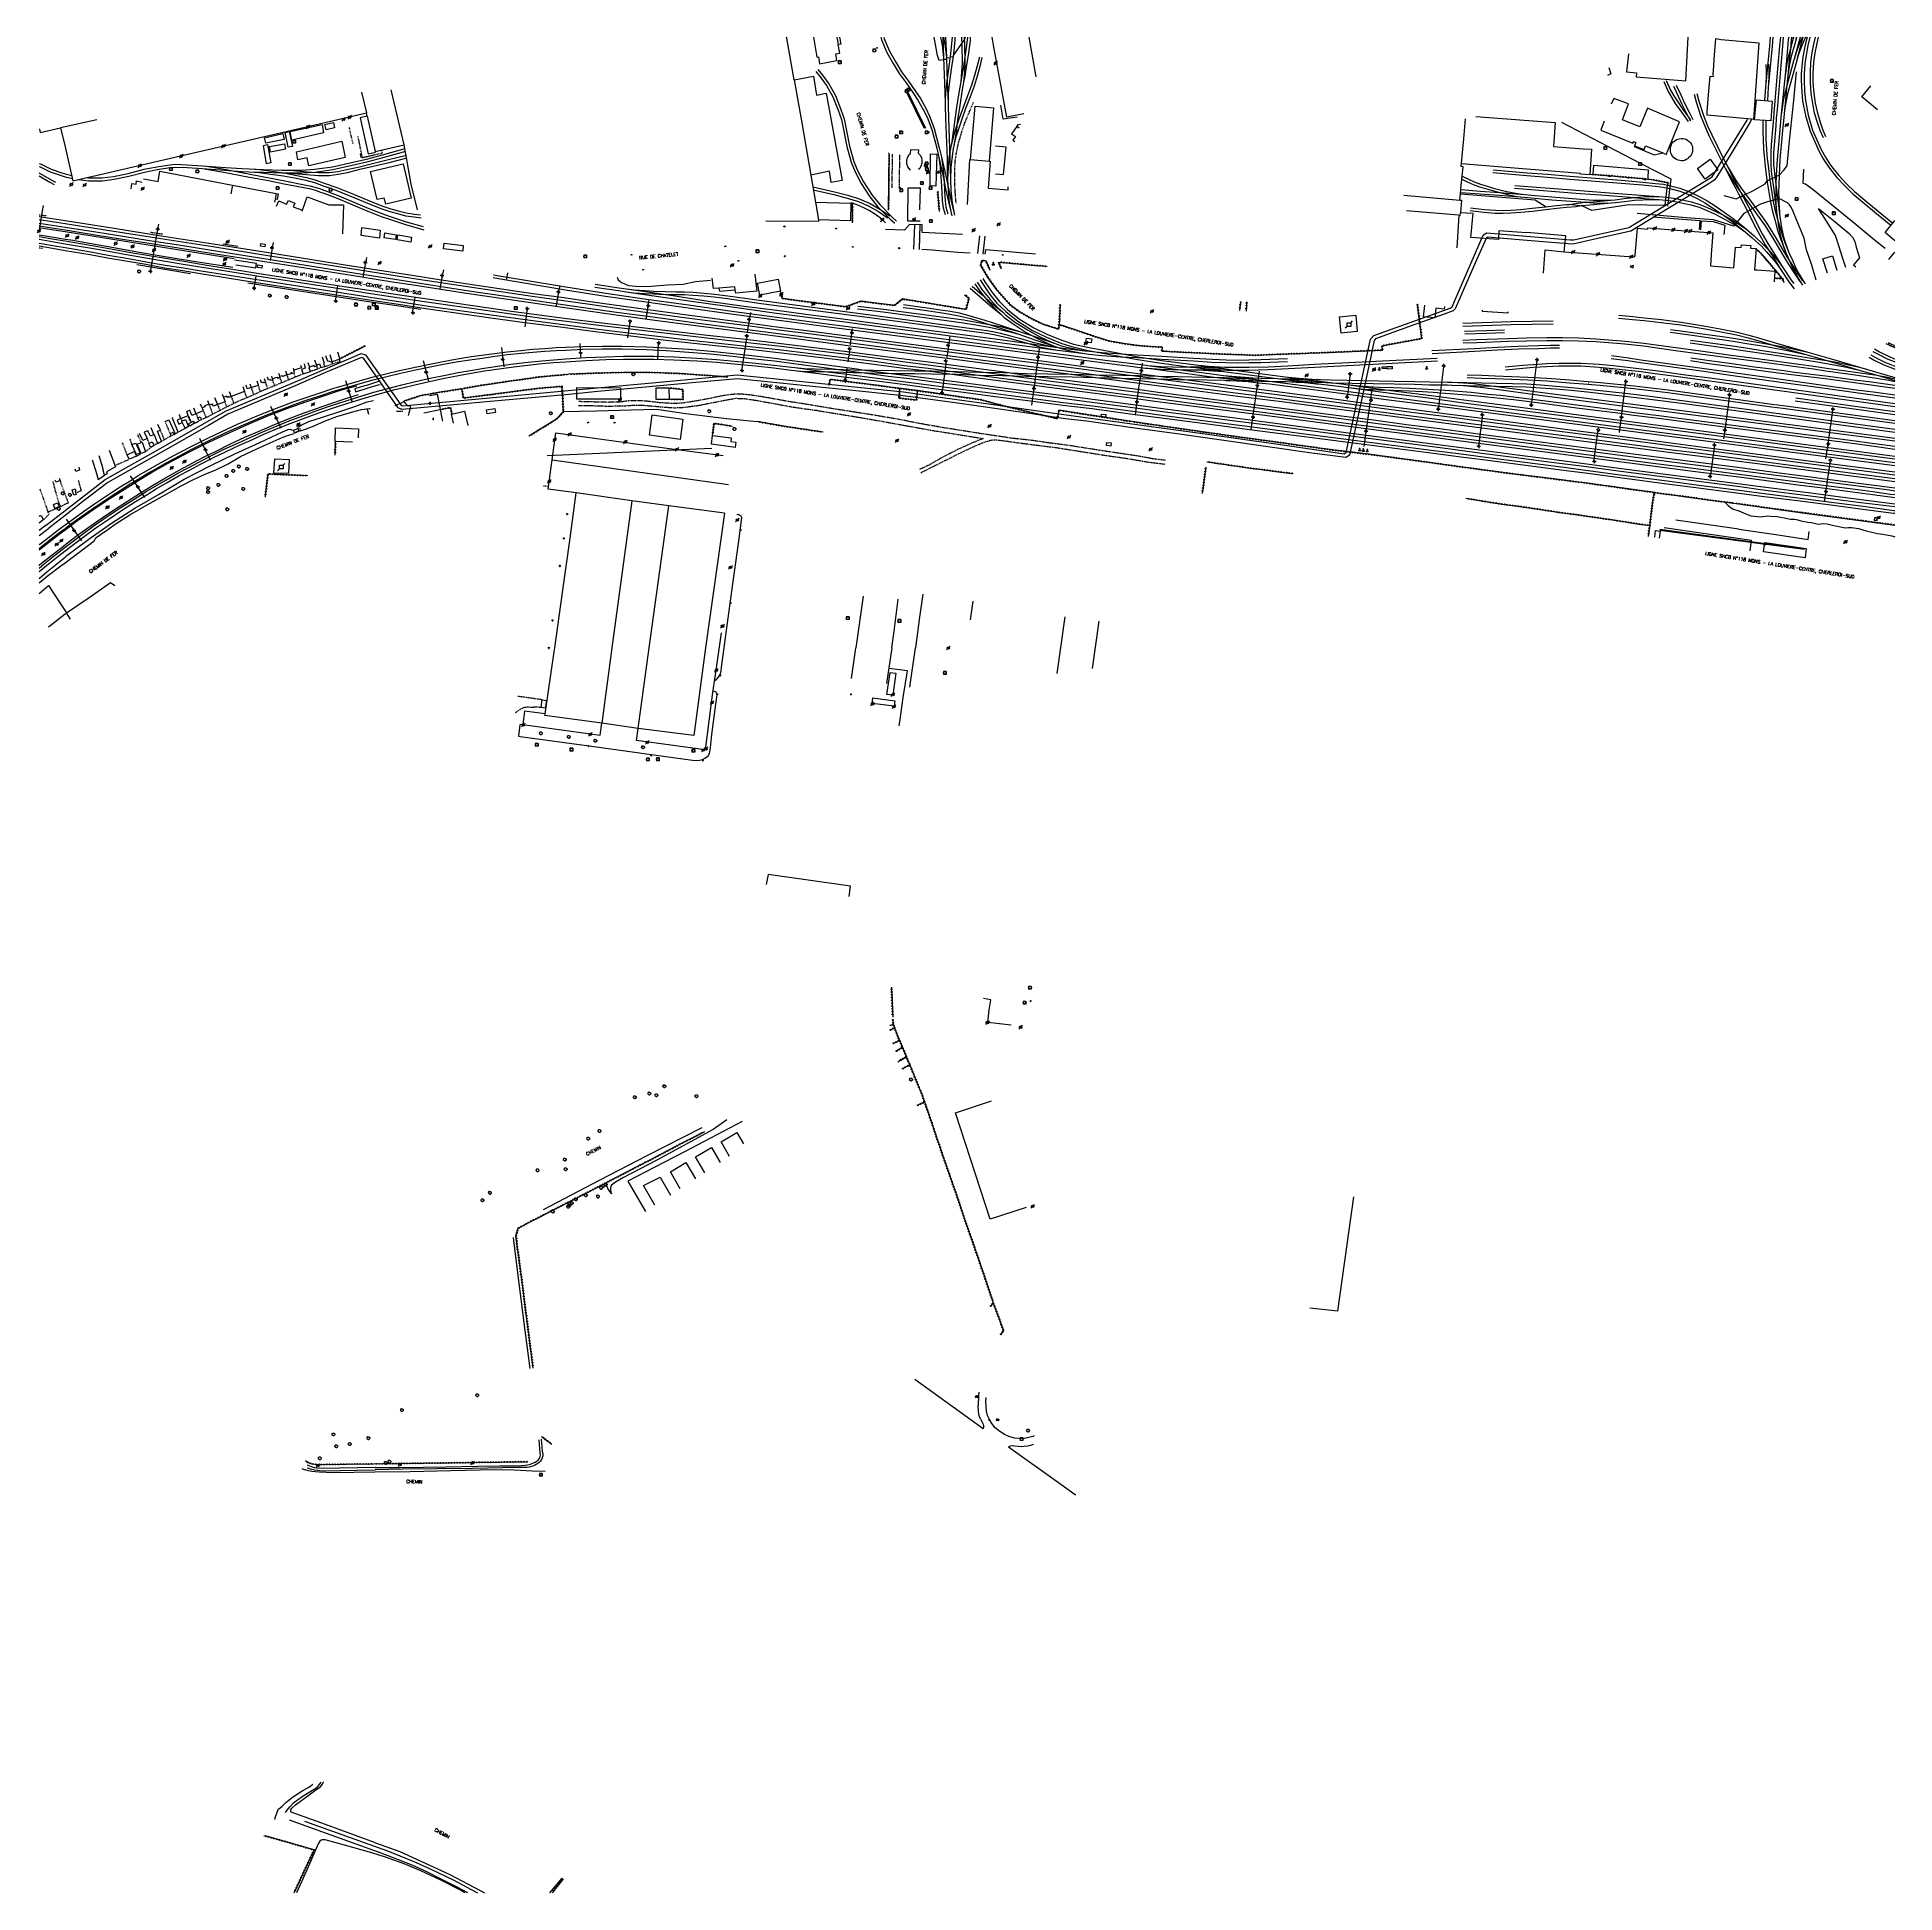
# Model space of a CAD drawing. Header units: millimetres. Extents: x 152999 to 154000, y 121000 to 122000.
import ezdxf
from ezdxf.enums import TextEntityAlignment as Align

# ---------------------------------------------------------------- set-up
doc = ezdxf.new("R2010")
doc.units = ezdxf.units.MM
doc.linetypes.add('DASHED', pattern=[0.75, 0.5, -0.25])
doc.layers.get('0').update_dxf_attribs({"linetype": 'CONTINUOUS'})
for name, color, linetype in [('W0004', 5, 'CONTINUOUS'), ('W0006', 2, 'CONTINUOUS'), ('W0008', 7, 'CONTINUOUS'), ('W0014', 7, 'CONTINUOUS'), ('W0017', 7, 'CONTINUOUS'), ('W0020', 2, 'CONTINUOUS'), ('W0021', 2, 'CONTINUOUS'), ('W0070', 7, 'DASHED'), ('W0071', 7, 'CONTINUOUS'), ('W0101', 7, 'CONTINUOUS'), ('W0104', 1, 'CONTINUOUS'), ('W0105', 7, 'CONTINUOUS'), ('W0112', 1, 'DASHED'), ('W0120', 7, 'CONTINUOUS'), ('W0211', 2, 'CONTINUOUS'), ('W0214', 2, 'CONTINUOUS'), ('W0300', 7, 'CONTINUOUS'), ('W0303', 7, 'CONTINUOUS'), ('W0310', 3, 'CONTINUOUS'), ('W0322', 7, 'CONTINUOUS'), ('W0323', 7, 'CONTINUOUS'), ('W0330', 7, 'CONTINUOUS'), ('W0333', 7, 'CONTINUOUS'), ('W0401', 7, 'CONTINUOUS'), ('W0420', 7, 'CONTINUOUS'), ('W0438', 7, 'CONTINUOUS'), ('W0439', 7, 'CONTINUOUS'), ('W0473', 7, 'CONTINUOUS'), ('W0600', 7, 'CONTINUOUS'), ('W0610', 7, 'CONTINUOUS'), ('W0611', 7, 'CONTINUOUS'), ('W0621', 1, 'CONTINUOUS'), ('W0700', 7, 'CONTINUOUS'), ('W0710', 7, 'CONTINUOUS'), ('W0989', 7, 'CONTINUOUS'), ('W0991', 7, 'CONTINUOUS'), ('W1102', 7, 'CONTINUOUS')]:
    doc.layers.add(name, color=color, linetype=linetype)
doc.styles.get("Standard").update_dxf_attribs({"font": 'romans.shx', "width": 0.85})

# ---------------------------------------------------------------- blocks, each defined once
blk = doc.blocks.new('T401')
for p, q in [((-0.3, 0.3), (0, 0.3)), ((-0.3, -0.25), (-0.3, 0.3)), ((-0.3, 0.15), (0, 0.15)), ((-0.3, 0), (0, 0)), ((0, 0.3), (0, -0.25)), ((-0.3, -0.15), (0, -0.15)), ((-0.3, -0.25), (-0.3, -0.3)), ((-0.3, -0.3), (0, -0.3)), ((0, -0.3), (0, -0.25))]:
    blk.add_line(p, q)
blk = doc.blocks.new('T473')
for p, q in [((-0.166667, 0.166667), (0.166667, -0.166667)), ((-0.166667, -0.166667), (0.166667, 0.166667)), ((0.500001, 0.500001), (1.000002, 1.000002)), ((-1.000002, -1.000002), (-0.500001, -0.500001))]:
    blk.add_line(p, q)
blk.add_ellipse((0, 0), major_axis=(0.471405, 0.471405), ratio=1, start_param=5.4977871438, end_param=11.780972451)
blk = doc.blocks.new('T610')
for p, q in [((-0.500001, 0), (-1.000002, 0)), ((0, 0.500001), (0, 1.000002)), ((0.500001, 0), (1.000002, 0)), ((0, -0.500001), (0, -1.000002))]:
    blk.add_line(p, q)
blk.add_ellipse((0, 0), major_axis=(-0.353554, 0.353554), ratio=1, start_param=3.926990817, end_param=10.2101761242)
blk = doc.blocks.new('T438')
for p, q in [((-0.4, 0.2), (0.4, 0.2)), ((-0.4, -0.2), (-0.4, 0.2)), ((0.15, 1.1), (-0.3, 1.1)), ((-0.3, 1.1), (-0.3, 0.5)), ((-0.3, 0.5), (0.15, 0.5)), ((0.3, 0.65), (0.3, 0.95)), ((0.4, 0.2), (0.4, -0.2))]:
    blk.add_line(p, q)
at = {"flags": 128}
for points in [[(-0.4, -0.2), (0.4, 0.2)], [(0.4, -0.2), (-0.4, -0.2)]]:
    blk.add_lwpolyline(points, dxfattribs=at)
for centre, major_axis, start_param, end_param in [((0.15, 0.95), (0.106, -0.106), 0.7853982, 2.3561945), ((0.15, 0.65), (0.106, 0.106), 3.9269908, 5.4977871)]:
    blk.add_ellipse(centre, major_axis=major_axis, ratio=1, start_param=start_param, end_param=end_param)
blk = doc.blocks.new('T600')
for p, q in [((-0.999999, 0.999999), (0.999999, 0.999999)), ((-0.999999, -0.999999), (-0.999999, 0.999999)), ((0.999999, 0.999999), (1.999998, 1.999998)), ((0.999999, 0.999999), (0.999999, -0.999999)), ((-0.999999, -0.999999), (-1.999998, -1.999998)), ((0.999999, -0.999999), (-0.999999, -0.999999))]:
    blk.add_line(p, q)
blk = doc.blocks.new('T420')
for p, q in [((0.7, 0.7), (-0.8, 0.7)), ((-0.8, 0.7), (-0.8, -0.8)), ((0.7, 0.7), (0.7, -0.8)), ((0.7, -0.8), (-0.8, -0.8))]:
    blk.add_line(p, q)
blk.add_ellipse((0, 0), major_axis=(-0.53, 0.53), ratio=1, start_param=3.926991, end_param=10.210176)
blk = doc.blocks.new('T300')
for p, q in [((-0.8, 0.5), (-0.9, 0.3)), ((-0.9, 0.3), (-0.9, 0.2)), ((-0.9, 0.2), (-0.7, 0.1)), ((-0.7, 0.6), (-0.8, 0.5)), ((-0.8, -0.1), (-0.7, 0.1)), ((-0.6, 0.7), (-0.7, 0.6)), ((-0.7, 0.1), (-0.7, 0.1)), ((-0.5, 0.7), (-0.6, 0.7)), ((-0.3, 0.6), (-0.5, 0.7)), ((-0.3, 0.6), (-0.2, 0.7)), ((-0.2, 0.6), (-0.3, 0.6)), ((-0.2, 0.7), (-0.1, 0.8)), ((-0.1, 0.8), (0.1, 0.8)), ((0.1, 0.8), (0.2, 0.7)), ((0.2, 0.7), (0.3, 0.6)), ((0.3, 0.6), (0.4, 0.5)), ((0.5, 0.5), (0.3, 0.5)), ((0.4, 0.5), (0.4, 0.5)), ((0.6, 0.4), (0.5, 0.5)), ((0.6, 0.4), (0.7, 0.3)), ((0.7, 0.3), (0.7, 0.2)), ((0.7, 0.2), (0.7, 0.1)), ((0.7, 0.1), (0.7, -0.2)), ((-0.8, -0.2), (-0.8, -0.1)), ((-0.7, -0.3), (-0.8, -0.2)), ((-0.8, -0.2), (-0.8, -0.2)), ((-0.7, -0.4), (-0.7, -0.3)), ((-0.5, -0.5), (-0.7, -0.4)), ((-0.4, -0.5), (-0.5, -0.5)), ((-0.4, -0.5), (-0.3, -0.5)), ((-0.3, -0.5), (-0.3, -0.4)), ((-0.3, -0.6), (-0.3, -0.5)), ((-0.3, -0.5), (-0.3, -0.5)), ((-0.2, -0.7), (-0.3, -0.6)), ((-0.1, -0.8), (-0.2, -0.7)), ((0.1, -0.8), (-0.1, -0.8)), ((0.2, -0.7), (0.1, -0.8)), ((0.3, -0.5), (0.2, -0.5)), ((0.3, -0.6), (0.2, -0.7)), ((0.2, -0.7), (0.2, -0.7)), ((0.5, -0.4), (0.3, -0.5)), ((0.3, -0.5), (0.3, -0.6)), ((0.3, -0.5), (0.3, -0.5)), ((0.6, -0.3), (0.5, -0.4)), ((0.7, -0.2), (0.6, -0.3)), ((0.6, -0.3), (0.6, -0.3))]:
    blk.add_line(p, q)
blk = doc.blocks.new('t323o')
at = {"color": 0, "linetype": 'Continuous'}
for radius in [0.25, 0.15]:
    blk.add_circle((0, 0), radius, dxfattribs=at)
blk = doc.blocks.new('t310o')
at = {"color": 0, "linetype": 'Continuous'}
for centre, start, end in [((-0.5, 0.4), 216.8699, 323.1304), ((0.5, -0.4), 36.8699, 143.1303)]:
    blk.add_arc(centre, 0.625, start, end, dxfattribs=at)
blk = doc.blocks.new('t322o')
at = {"color": 0, "linetype": 'Continuous'}
for radius in [0.25, 0.15]:
    blk.add_circle((0, 0), radius, dxfattribs=at)
blk = doc.blocks.new('T303')
for p, q in [((-0.8, 0), (-0.3, 0.2)), ((-0.3, -0.2), (-0.8, 0)), ((-0.3, 0.2), (0, 0.8)), ((0, 0.8), (0.3, 0.2)), ((0.3, 0.2), (0.8, 0)), ((0.8, 0), (0.3, -0.2)), ((-0.5, -0.6), (-0.3, -0.2)), ((0, -0.3), (-0.5, -0.6)), ((0.6, -0.6), (0, -0.3)), ((0.3, -0.2), (0.6, -0.6))]:
    blk.add_line(p, q)

msp = doc.modelspace()

# ---------------------------------------------------------------- linework, layer by layer
at = {"layer": 'W0004'}
for points in [[(153477.2, 121950.7), (153467.4, 121970.6)], [(153467.9, 121970.8), (153477.6, 121951)], [(153929.1, 121727.1), (153907.6, 121730), (153873.3, 121734.7)], [(153873.4, 121734.4), (153929.1, 121726.9)], [(153951.5, 121724.2), (153930.7, 121726.9)], [(153930.7, 121726.7), (153951.4, 121724)]]:
    msp.add_lwpolyline(points, dxfattribs=at)
at = {"layer": 'W0006'}
for points in [[(153152.5, 121952.9), (153153.3, 121948.5), (153136.3, 121944.5), (153135.4, 121949.2)], [(153138.7, 121938.2), (153163.1, 121943.9), (153165, 121935.1), (153145.3, 121930.6), (153144.4, 121934.9), (153139.4, 121933.8)], [(153952.2, 121724.5), (153951.6, 121719.5), (153929.3, 121722.7), (153930, 121727.7)]]:
    msp.add_lwpolyline(points, close=True, dxfattribs=at)
for points in [[(153526.9, 121951.9), (153524.1, 121947.9), (153526.2, 121946.5), (153524.8, 121944.4), (153525.9, 121943.7)], [(153515.4, 121926.3), (153519.7, 121925.9), (153521.1, 121940.8), (153515.4, 121941.3)], [(153867.1, 121924.2), (153867.3, 121928.3), (153837.6, 121930.8), (153837.2, 121926)], [(153869.7, 121903.2), (153880.9, 121902.3), (153894.9, 121901.2), (153894.5, 121896.3)], [(153895.5, 121896.1), (153895.9, 121901.1), (153902.1, 121900.6), (153908.3, 121898.6), (153907.8, 121893.7)], [(153922.8, 121728.7), (153875.7, 121735.6)], [(153916, 121734.8), (153881.9, 121739.8)], [(153916, 121734.8), (153935.9, 121731.9), (153953.3, 121729.3), (153953.9, 121733.6)], [(153922.1, 121723.2), (153922.8, 121728.7)], [(153372.1, 121396.8), (153367.5, 121404.7), (153376.1, 121409.8)], [(153376.1, 121409.8), (153379.6, 121403.7)], [(153340.2, 121388.6), (153348.6, 121393.6), (153353.7, 121384.8)], [(153358.7, 121388), (153353.7, 121396.6), (153362.4, 121401.7)], [(153362.4, 121401.7), (153367.1, 121393.5)], [(153331.9, 121370.5), (153325.8, 121381.1), (153334.7, 121385.7)], [(153334.7, 121385.7), (153340.3, 121376)], [(153345.5, 121379.4), (153340.2, 121388.6)]]:
    msp.add_lwpolyline(points, dxfattribs=at)
at = {"layer": 'W0008'}
for points in [[(153501.8, 121883.6), (153495.1, 121884), (153487, 121884.7), (153481.5, 121885.2), (153475.7, 121885.5)], [(153128.6, 121044.7), (153127.2, 121040.7), (153126.8, 121039.6), (153126.8, 121039.6)]]:
    msp.add_lwpolyline(points, dxfattribs=at)
at = {"layer": 'W0014'}
for points in [[(153475.8, 121894.7), (153475.8, 121898.9), (153469.1, 121899), (153466.3, 121896), (153456.1, 121896.4)], [(153497.7, 121893.7), (153475.8, 121894.7), (153475.8, 121894.7)]]:
    msp.add_lwpolyline(points, dxfattribs=at)
at = {"layer": 'W0017'}
for points in [[(153499.1, 122000), (153498.6, 121999), (153492.5, 121990.1), (153492.4, 121989.3), (153490.9, 121989.4), (153490.8, 121988.7), (153488.9, 121988.8), (153488.9, 121988), (153487.4, 121987.9), (153487.4, 121987.7), (153485.1, 121987.5), (153484.1, 121990.2), (153482.4, 122000)], [(153907.9, 121914.7), (153914.5, 121912.8), (153923.4, 121917.2), (153930.1, 121920.9), (153931.2, 121922.5), (153937.8, 121925.8), (153940.2, 121928.3), (153941.9, 121930.6), (153943.1, 121942.3), (153945.4, 121964.2), (153947, 121981.3)], [(153528.2, 121951), (153526.9, 121951.9), (153527.8, 121953), (153528.9, 121953.1)], [(153820.3, 121954.1), (153845.1, 121941.2), (153863.2, 121932), (153879.3, 121923.7), (153877.5, 121908.9)], [(153859.7, 121941.4), (153859.6, 121941), (153870.3, 121936.6), (153874.9, 121937.6)], [(153950.8, 121928.9), (153950.5, 121921.4), (153951.8, 121921), (153955.9, 121917.9), (153967.5, 121908.5), (153979.2, 121899.1), (153988.9, 121891), (153994.8, 121886.3)], [(153957.6, 121869), (153955.2, 121877.2), (153952.4, 121885.4), (153951.1, 121891.6), (153948.5, 121898.2), (153945.3, 121906), (153944.1, 121908.4), (153943.2, 121909.7), (153942.1, 121910.8), (153940.3, 121911.7), (153938.7, 121912.5), (153937.3, 121912.9), (153931.3, 121911.3), (153927.6, 121910), (153920.6, 121906), (153918.7, 121904.9), (153913.3, 121898.1), (153902.3, 121901.5), (153887.6, 121902.7), (153861.2, 121904.9)], [(153456.2, 121899.9), (153454.1, 121902), (153450.8, 121904.5), (153447.3, 121906.6), (153444.4, 121908.1), (153441.3, 121909.5), (153438.3, 121910.5), (153437.5, 121910.5)], [(153973.5, 121875.8), (153973.5, 121875.8), (153971.6, 121881.8), (153970, 121887), (153968, 121893.1), (153965.4, 121897.4), (153958.8, 121907.7), (153967.8, 121900.5), (153975.4, 121894.2), (153977.2, 121892.2), (153978.5, 121889.9), (153979.2, 121886.8), (153981, 121881.1), (153977.8, 121877.3), (153979, 121876.3)], [(154000, 121833.6), (153997.7, 121834.7), (153996.5, 121835.3)], [(153199.1, 121796.2), (153199.5, 121797.5), (153200.4, 121800.7), (153199.8, 121801.3), (153198.9, 121801.1), (153197.6, 121802.4), (153196.6, 121803.9)], [(153369.1, 121671), (153369.7, 121675.1), (153371.8, 121690.8), (153374.5, 121710.7), (153377, 121728.4), (153378.7, 121741.2), (153378.3, 121741.8), (153377.6, 121742.3), (153376.8, 121742.7), (153376.1, 121742.6)], [(153364.1, 121653.3), (153364.9, 121653.7), (153366.1, 121655.1), (153367.1, 121656.5), (153367.5, 121658.4), (153367.7, 121660.5), (153369.1, 121671)], [(153467.9, 121658.5), (153458, 121659.7)], [(153463.5, 121628.8), (153463.5, 121628.8), (153463.5, 121628.8), (153464, 121632.3), (153465.7, 121644.1), (153467.9, 121658.5)], [(153259.3, 121623.1), (153296.4, 121618.1), (153331.2, 121613.3), (153352.2, 121610.4), (153354.2, 121610.2), (153355.9, 121610.3), (153357.6, 121610.8), (153359.1, 121611.7), (153360.6, 121612.8), (153361.3, 121613.9), (153361.5, 121615.1), (153361.8, 121617), (153362.6, 121624.3), (153364.7, 121640.5), (153365.4, 121645.5), (153365.4, 121646.1), (153365.1, 121646.5), (153364.8, 121647), (153364.2, 121647.4), (153363.5, 121647.6)], [(153260.7, 121629.7), (153259, 121629.5), (153258.3, 121623.3), (153259.3, 121623.1)], [(153378.9, 121415.6), (153348.2, 121399.5), (153331.8, 121391), (153317.3, 121383.6)], [(153317.3, 121383.6), (153321.2, 121376.6), (153326.8, 121367.1)], [(153507.4, 121255.3), (153508, 121254), (153508.7, 121252.6), (153509, 121251.7), (153509, 121250.9), (153508.7, 121250), (153472, 121276.7)], [(153506.5, 121269.8), (153506.5, 121269.8), (153506.3, 121267.8), (153506, 121262.6)], [(153507.4, 121255.3), (153506.6, 121257.2), (153506.2, 121259.2), (153506, 121262.6)], [(153536.2, 121246.2), (153536.2, 121246.2), (153535.5, 121245.9), (153533.4, 121245.3), (153530.8, 121244.8), (153528.3, 121244.8), (153525.6, 121245.1), (153522.6, 121245.9), (153520.2, 121247), (153517.7, 121248.6), (153515.3, 121250.6), (153513.4, 121252.9), (153512.1, 121255.1), (153511.1, 121257.3), (153510.6, 121259.6), (153510.1, 121265), (153510.3, 121266.9)], [(153558.6, 121214.4), (153558.4, 121214.5), (153550.6, 121220.1), (153522.4, 121240.2), (153522.8, 121240.5), (153523.5, 121240.9), (153524.6, 121241.1), (153525.9, 121240.9), (153529.4, 121240.6), (153530.9, 121240.7), (153532.7, 121240.9), (153534.5, 121241.2), (153535.8, 121241.7), (153535.8, 121241.7), (153535.8, 121241.7), (153535.8, 121241.7)], [(153128.7, 121044.9), (153129.9, 121045.8), (153131.1, 121046.8), (153133, 121048.6), (153136.6, 121051.6), (153139.6, 121053.6), (153142.1, 121055.2), (153145.3, 121057), (153146.7, 121057.8), (153147.6, 121058.5), (153147.6, 121058.5)], [(153132.8, 121043.3), (153133.7, 121044.6), (153135.1, 121046.3), (153137.2, 121048.5), (153139.3, 121050.2), (153142.4, 121052.2), (153149.1, 121056.4), (153150.1, 121057.2), (153151.2, 121058.3), (153152, 121059.6)]]:
    msp.add_lwpolyline(points, dxfattribs=at)
at = {"layer": 'W0020'}
for points in [[(153471.7, 121898.9), (153471.2, 121885.7)], [(153474.4, 121885.6), (153474.8, 121898.9)], [(153506.7, 121893), (153505.7, 121883.4)], [(153508.7, 121883.1), (153509.8, 121892.7)]]:
    msp.add_lwpolyline(points, dxfattribs=at)
at = {"layer": 'W0021'}
msp.add_lwpolyline([(153509.9, 121883.1), (153510.2, 121885.5), (153537, 121883.3)], dxfattribs=at)
at = {"layer": 'W0070'}
for points in [[(153290.7, 121801.5), (153296.6, 121801.5), (153305.9, 121801.2), (153315, 121801.3), (153320.2, 121801.7), (153326, 121801.6), (153339.2, 121800.5), (153342.3, 121800.3), (153347, 121800.5), (153355.7, 121801.6), (153363.1, 121803.1), (153369.7, 121804.4), (153375.4, 121805.4), (153380.2, 121805.2), (153386.3, 121804.3), (153395.9, 121802.6), (153405.4, 121800.8), (153418.9, 121798.9), (153441, 121795.3), (153454.8, 121792.9), (153466.9, 121790.7), (153479.4, 121788.4), (153492.1, 121786.4), (153503.2, 121784.6), (153508.7, 121783.7), (153503.3, 121781.5), (153496.1, 121778.3), (153487.2, 121773.8), (153479.6, 121769.4), (153474.2, 121766.9)], [(153607, 121771.9), (153600, 121772.8), (153592.5, 121774.2), (153583.7, 121775.5), (153571.7, 121777.3), (153563.5, 121778.6), (153553.2, 121780.2), (153543.6, 121781.4), (153534.9, 121782.7), (153524.5, 121783.8), (153515.1, 121785.2), (153505.1, 121786.7), (153495.7, 121788.2), (153486.9, 121789.6), (153473.8, 121791.9), (153463.4, 121794), (153451, 121796.1), (153439.6, 121797.9), (153426.8, 121799.9), (153415.6, 121801.8), (153404.1, 121803.6), (153390.2, 121806.1), (153383, 121807.2), (153377.4, 121807.7), (153372.7, 121807.4), (153367, 121806.5), (153361.1, 121805.2), (153353.4, 121803.8), (153346.3, 121802.7), (153340.7, 121802.6), (153334.4, 121803), (153328.6, 121803.7), (153323.3, 121804.1), (153317.7, 121804), (153313.7, 121803.4), (153306.2, 121803.2), (153290.9, 121803.6)], [(153475.2, 121765.3), (153482.3, 121768.9), (153490.5, 121773), (153497.3, 121776.4), (153504.4, 121779.7), (153509.2, 121781.7), (153513.1, 121782.9), (153515.7, 121783), (153520.2, 121782.5), (153527.9, 121781.4), (153537.3, 121780.2), (153548.3, 121778.8), (153561, 121776.8), (153574.2, 121774.7), (153585.5, 121773.1), (153597.2, 121771.1), (153606.8, 121769.9)]]:
    msp.add_lwpolyline(points, dxfattribs=at)
at = {"layer": 'W0071'}
for points in [[(153271.8, 121368.2), (153302, 121384.1), (153327.7, 121397.3), (153357.3, 121412.4)], [(153264.7, 121282.6), (153264.7, 121282.6), (153261.5, 121307.1), (153257.5, 121338.5), (153255.7, 121353.2)], [(153270.6, 121244.5), (153270.6, 121244.5), (153271.2, 121238), (153271.4, 121236.4), (153271.4, 121235.5), (153271.2, 121234.5), (153270.8, 121233.5), (153270.3, 121232.6), (153269.4, 121231.8), (153268.7, 121231.3), (153267, 121230.3), (153266.1, 121229.9), (153264.2, 121229.4), (153262.9, 121229.3), (153260.8, 121229.2), (153258, 121229.2), (153233.5, 121228.7), (153214.3, 121228.5), (153196, 121228.3), (153181.2, 121227.9)], [(153181.2, 121229.2), (153194.6, 121229.3), (153219.4, 121229.6), (153236.4, 121230), (153248.3, 121230.1), (153257.7, 121230.2), (153261.9, 121230.4), (153263.3, 121230.6), (153264.9, 121231), (153266.1, 121231.5), (153267.4, 121232.1), (153268.3, 121232.6), (153269, 121233.2), (153269.5, 121233.8), (153269.9, 121234.5), (153270.1, 121235.1), (153270.2, 121235.9), (153270.1, 121236.9), (153269.5, 121244.2), (153269.5, 121244.2)], [(153144.4, 121229), (153144.4, 121229), (153146.1, 121228.5), (153148.4, 121228), (153150, 121227.7), (153151.4, 121227.6), (153153.5, 121227.5), (153171, 121227.8), (153181.2, 121227.9)], [(153181.2, 121229.2), (153171.7, 121229), (153161.7, 121228.9), (153152.6, 121228.7), (153149.7, 121228.9), (153148.4, 121229.1), (153147.4, 121229.4), (153145.3, 121230.1), (153144.7, 121230.4), (153144.7, 121230.4), (153144.7, 121230.4)], [(153231.1, 121000), (153225.6, 121002.9), (153217.5, 121007.1), (153208.9, 121011.3), (153201.1, 121014.9), (153190.5, 121019.1), (153184.3, 121021.4), (153134.9, 121039.1)], [(153143, 121038.7), (153187.7, 121022.7), (153194.5, 121019.9), (153203.3, 121016.3), (153211.1, 121012.8), (153223.1, 121007.1), (153235.5, 121000.4), (153236.2, 121000)]]:
    msp.add_lwpolyline(points, dxfattribs=at)
at = {"layer": 'W0101'}
for points in [[(153500.3, 121909.8), (153501.5, 121934), (153502, 121934), (153511.9, 121933.1), (153512.5, 121933.1), (153511.4, 121918.6), (153522.2, 121917.8), (153522.3, 121919.3)], [(153056.3, 121923.7), (153056.3, 121923.7), (153056.3, 121923.7), (153064.2, 121922.2), (153065.1, 121927.7), (153104.2, 121920.2)], [(153104.2, 121920.2), (153127.8, 121915.8), (153127.8, 121915.7), (153127.2, 121912.7), (153126.9, 121911.1)], [(153141.7, 121906.2), (153141.9, 121906.8), (153144.5, 121914), (153156.1, 121909.7), (153164, 121909.6), (153163.5, 121894.1)], [(153810.6, 121872.8), (153811.5, 121885.4), (153821.8, 121884.4), (153859.1, 121881.6), (153859.4, 121881.6), (153859.9, 121881.9), (153860.1, 121882.5), (153861.3, 121897.1), (153866.7, 121896.6), (153866.9, 121897.2), (153887.2, 121895.7), (153902, 121894.5), (153901.1, 121882.8), (153900.6, 121876.7), (153913.2, 121875.7), (153914.2, 121886.9), (153917.2, 121886.7), (153917.4, 121888.1), (153922.4, 121887.7), (153922.3, 121886.3), (153925.2, 121886.1), (153924.3, 121874.7), (153924.6, 121874.7), (153925.8, 121874.6)], [(153996.7, 121880.1), (154000, 121884.1)], [(153925.8, 121874.6), (153935.3, 121873.9), (153934.9, 121868.2)], [(153385.8, 121872.3), (153386.8, 121863.2), (153375.5, 121862.1), (153375.2, 121863.8), (153375, 121865.5), (153366.4, 121864.8), (153363.4, 121864.6), (153362.8, 121870.2)], [(153210.4, 121806.9), (153210.4, 121806.9), (153214.5, 121807.7), (153216.2, 121799.3)], [(153216.2, 121799.3), (153217.3, 121793.8), (153217.5, 121793)]]:
    msp.add_lwpolyline(points, dxfattribs=at)
at = {"layer": 'W0104'}
for points in [[(153406.9, 121977), (153402.9, 121999.5), (153402.8, 122000)], [(153417.3, 122000), (153419.2, 121989.3), (153420, 121989.4), (153420.5, 121985.7), (153429.9, 121987.4), (153429.3, 121991), (153431.5, 121991.4), (153430.7, 121996)], [(153429.9, 122000), (153430.7, 121996)], [(153431.4, 122000), (153432.1, 121996.3), (153430.7, 121996)], [(153530.7, 121958.6), (153521.5, 121956.9), (153514.4, 121995.7), (153513.6, 122000)], [(153533.3, 122000), (153537.1, 121978.6)], [(153856.5, 121991), (153855.4, 121981.3), (153860.8, 121980.8), (153860.6, 121978.6), (153887.3, 121976.5), (153888.6, 122000)], [(153845.9, 121983.7), (153847, 121980.2)], [(153406.9, 121977), (153417.3, 121978.9), (153419, 121968.8), (153424.2, 121969.8), (153432.8, 121922.8), (153426.9, 121921.7), (153425.9, 121927.7), (153415.9, 121925.7)], [(153406.9, 121977), (153411, 121953.9), (153415.9, 121925.7)], [(153847, 121980.2), (153845.1, 121979.4)], [(153990.7, 121960.9), (153982.2, 121967.8), (153987.1, 121973.8)], [(153173.8, 121970.4), (153176.4, 121959.3)], [(153196.8, 121941.9), (153189.8, 121971.6)], [(153502, 121934), (153504.5, 121962.8), (153514.3, 121962), (153511.9, 121933.1)], [(153883.9, 121954.3), (153866.7, 121961.8), (153862.5, 121951.7), (153853.3, 121955.4), (153856.5, 121964), (153848.6, 121967), (153847.2, 121963.8)], [(153014, 121940.9), (153018.2, 121922.6), (153075.6, 121935.9), (153128.5, 121948), (153176.4, 121959.3)], [(153031.1, 121955.5), (153014, 121951.6)], [(153176.8, 121957.5), (153173.1, 121956.5), (153177.4, 121937.1), (153181.3, 121938), (153181.2, 121938.4)], [(153176.8, 121957.5), (153176.4, 121959.3)], [(153176.8, 121957.5), (153181.2, 121938.4)], [(153765.6, 121912.1), (153766, 121915.6), (153766.2, 121917.9), (153766.2, 121918.3), (153766.9, 121925.1), (153767.4, 121930.2), (153766.4, 121930.3), (153767.7, 121945.2), (153768.7, 121955.9)], [(153774.3, 121957.2), (153817, 121954), (153816.1, 121941.1), (153832, 121939.9), (153836.6, 121939.6), (153835.6, 121925.8), (153830.7, 121926.2), (153830.7, 121926.5), (153815, 121927.7), (153790.6, 121929.8), (153766.5, 121931.8)], [(153843.4, 121954.7), (153841.5, 121949.8), (153858.9, 121942.8), (153859.3, 121943.8), (153860.5, 121943.3), (153859.7, 121941.4), (153864.9, 121939.4), (153865.6, 121941.4), (153874.9, 121937.6), (153875.4, 121937.4), (153876.9, 121936.8), (153877.2, 121937.6), (153877.5, 121938.4), (153883.9, 121954.3)], [(153000, 121950.5), (153000.2, 121950.5), (153000.6, 121948.6), (153011.6, 121951.1)], [(153014, 121951.6), (153011.6, 121951.1)], [(153011.6, 121951.1), (153014, 121940.9)], [(153181.2, 121938.4), (153196.8, 121941.9)], [(153203.9, 121906.9), (153203.9, 121906.9), (153200.6, 121920.8), (153196.8, 121941.9)], [(153469.6, 121928.4), (153468.9, 121929.2), (153468.1, 121930.2), (153467.6, 121931.8), (153467.6, 121933.5), (153468, 121935.2), (153468.9, 121936.7), (153469.6, 121937.3), (153469.7, 121939.4), (153473.9, 121939.3), (153473.8, 121937.4), (153474.3, 121936.9), (153474.9, 121936.2), (153475.5, 121934.9), (153475.7, 121933.5), (153475.7, 121931.9), (153475.2, 121930.4), (153474.6, 121929.3), (153473.9, 121928.7)], [(153049.6, 121918.2), (153050.1, 121921.1), (153052.4, 121920.7), (153052.6, 121922.6), (153055.5, 121921.9)], [(153415.9, 121925.7), (153418.4, 121911.1)], [(153127.8, 121915.7), (153128.8, 121915.5), (153128.4, 121912.6), (153127.2, 121912.7)], [(153735.4, 121914.8), (153765.6, 121912.1)], [(153128, 121908.9), (153129.2, 121911.8), (153133.4, 121910), (153134.4, 121912), (153137.8, 121910.6), (153137, 121908.6), (153141.9, 121906.8)], [(153418.4, 121911.1), (153420, 121901.5)], [(153418.4, 121911.1), (153437.5, 121910.5), (153437.2, 121901), (153420, 121901.5)], [(153764.8, 121904), (153736.8, 121906.4)], [(153764.1, 121886.5), (153764.1, 121886.5), (153764.1, 121886.5), (153765.3, 121904)], [(153764.8, 121904), (153765.8, 121903.9), (153766, 121905.4)], [(153765.6, 121912.1), (153766.5, 121912.1), (153766, 121905.4)], [(153821.8, 121884.4), (153822.7, 121893), (153801.5, 121894.7), (153801.5, 121894.5), (153786.7, 121895.7), (153786.4, 121890.9), (153771.5, 121892.1), (153772.7, 121905), (153766, 121905.4)], [(153420, 121901.5), (153420.1, 121900.7), (153391.7, 121900.9)], [(154000, 121890.2), (153994.7, 121894.7), (154000, 121901.2)], [(153963.8, 121872.9), (153961.2, 121880.6), (153966.4, 121882.2), (153968.7, 121874.4)], [(153366.4, 121864.8), (153366.6, 121863.2), (153375.2, 121863.8)], [(153757.3, 121854.8), (153757.2, 121853.4), (153752.6, 121853.9), (153752.2, 121848.8), (153746.1, 121849.3), (153746.7, 121855.6)], [(153791.4, 121851.9), (153791.4, 121851.3), (153777.8, 121852.2), (153777.8, 121852.9)], [(153140.9, 121823.2), (153141.4, 121821.8), (153137.3, 121820.5)], [(153142.8, 121823.9), (153143.5, 121821.6), (153141.5, 121820.9), (153142.3, 121818.5), (153146.2, 121819.9), (153145.6, 121821.6), (153145.8, 121821.6), (153145.7, 121822.1)], [(153144.8, 121824.6), (153145.7, 121822.1)], [(153149.5, 121823.4), (153149.7, 121822.8), (153148.5, 121822.4), (153148.3, 121823.1), (153145.7, 121822.1)], [(153149.5, 121823.4), (153148.6, 121826)], [(153149.5, 121823.4), (153151.2, 121824), (153151.9, 121821.9), (153154, 121822.5), (153153.5, 121824), (153153.8, 121824.1), (153152.8, 121827.5)], [(153157.8, 121825.2), (153156.7, 121824.9), (153156.6, 121825.4), (153155.6, 121825.2), (153154.6, 121828.2)], [(153156.7, 121829), (153157.8, 121825.2)], [(153160.8, 121830.4), (153162.1, 121826.4), (153157.9, 121825), (153157.8, 121825.2)], [(153114.3, 121811.2), (153112.2, 121810.5), (153111.6, 121812.4)], [(153113.6, 121813.2), (153114.3, 121811.2)], [(153114.3, 121811.2), (153117, 121812.1), (153118.2, 121812.5), (153117.5, 121814.6)], [(153121.4, 121816), (153122.1, 121814), (153120.9, 121813.6), (153120.7, 121814.1), (153119.8, 121813.8), (153119.3, 121815.3)], [(153125.7, 121815.9), (153125.9, 121815.4), (153124.8, 121815), (153124.6, 121815.5), (153123.7, 121815.2), (153123.1, 121816.7)], [(153125.2, 121817.4), (153125.7, 121815.9)], [(153125.7, 121815.9), (153127.6, 121816.6), (153128.4, 121816.8), (153128.7, 121816.3), (153129.8, 121816.6), (153129.7, 121817.1)], [(153129.1, 121818.9), (153129.7, 121817.1)], [(153133.6, 121818), (153131.3, 121817.2), (153131.1, 121817.5), (153129.7, 121817.1)], [(153132.9, 121820.2), (153133.6, 121818)], [(153133.6, 121818), (153135.9, 121818.7), (153135.8, 121819.2), (153136.3, 121819.3), (153136.4, 121818.8), (153137.7, 121819.2), (153137.3, 121820.5)], [(153136.9, 121821.7), (153137.3, 121820.5)], [(153091.6, 121802.3), (153090.9, 121804)], [(153094.6, 121805.8), (153096.2, 121802)], [(153099.4, 121805.9), (153100.3, 121803.5), (153096.2, 121802)], [(153098.6, 121807.7), (153099.4, 121805.9)], [(153103.6, 121806.3), (153102.4, 121805.8), (153102.2, 121806.3), (153101.3, 121805.9), (153101, 121806.5), (153099.4, 121805.9)], [(153102.5, 121809.1), (153103.6, 121806.3)], [(153109.9, 121811.8), (153110.8, 121809), (153103.6, 121806.3)], [(153067.9, 121792.9), (153070, 121793.8), (153073.4, 121786.2), (153075, 121787.1)], [(153075, 121787.1), (153072, 121794.6), (153072.1, 121794.7), (153072, 121795)], [(153076.5, 121794.5), (153074.5, 121793.6), (153075.4, 121791.5), (153077.2, 121792.3)], [(153076.5, 121794.5), (153075.7, 121796.3), (153075.9, 121796.3), (153075.7, 121796.7)], [(153076.5, 121794.5), (153080.4, 121796.1), (153079.8, 121797.8), (153079.6, 121798.2)], [(153077.2, 121792.3), (153076.9, 121793), (153078.9, 121793.9), (153080.6, 121790.1), (153078.7, 121789.1)], [(153084.5, 121797.1), (153082.3, 121796.2), (153081.3, 121798.9), (153079.6, 121798.2)], [(153083.2, 121800.3), (153084.5, 121797.1)], [(153087.9, 121800.3), (153088.5, 121798.7), (153084.5, 121797.1)], [(153087.9, 121800.3), (153087.1, 121802.2)], [(153091.6, 121802.3), (153089.1, 121801.3), (153089.3, 121800.8), (153087.9, 121800.3)], [(153096.2, 121802), (153093.9, 121801.1), (153093.4, 121802.3), (153091.9, 121801.7), (153091.6, 121802.3)], [(153222.3, 121796.9), (153229.3, 121798.4), (153231, 121790.7)], [(153223.4, 121792), (153222.3, 121796.9)], [(153282.5, 121798.2), (153300.4, 121798.6), (153319, 121799.2), (153332.8, 121799.5), (153348.5, 121797.2), (153370.4, 121794.5), (153386.9, 121792.8)], [(153056.7, 121787.1), (153058.2, 121783.7), (153055.9, 121782.6), (153054.2, 121786.5)], [(153062, 121785.8), (153060, 121784.9), (153058.6, 121787.9), (153056.7, 121787.1)], [(153062, 121785.8), (153061.9, 121785.9), (153060.5, 121789.4)], [(153062, 121785.8), (153063.8, 121781), (153066, 121782.2), (153064.8, 121785.3), (153063.9, 121787.6), (153065.4, 121788.2), (153064.1, 121791.2)], [(153078.7, 121789.1), (153075, 121787.1)], [(153077.2, 121792.3), (153078.7, 121789.1)], [(153159.6, 121782.1), (153159.8, 121789.4), (153172.1, 121788.9), (153171.9, 121784)], [(153276.5, 121772.3), (153278.5, 121786.7), (153341, 121778.1), (153368.7, 121774.6)], [(153035.3, 121763.9), (153034.3, 121767.3), (153034.5, 121767.4), (153032.4, 121774.4)], [(153037.8, 121777.4), (153041.3, 121768.5), (153036.3, 121765.8), (153036.7, 121764.7), (153035.3, 121763.9)], [(153168.9, 121781.7), (153159.6, 121782.1)], [(153010.8, 121762.4), (153011.4, 121761), (153009.2, 121760.1), (153008.7, 121761.3)], [(153021.4, 121768.3), (153021.9, 121766.6), (153019.9, 121766), (153019.5, 121767.2)], [(153028.7, 121772.3), (153030.7, 121766.1), (153031.9, 121761.7), (153035.3, 121763.9)], [(153289.4, 121754.4), (153274.3, 121756.5), (153276.5, 121772.3)], [(153276.5, 121772.3), (153371.6, 121759)], [(153277.9, 121671), (153282, 121700.8), (153286.2, 121730.1), (153289.4, 121754.4)], [(153319.5, 121750.2), (153289.4, 121754.4)], [(153319.5, 121750.2), (153308.7, 121671)], [(153339.3, 121747.5), (153319.5, 121750.2)], [(153328.8, 121671), (153339.3, 121747.5)], [(153369.4, 121743.4), (153339.3, 121747.5)], [(153369.4, 121743.4), (153361.5, 121687.4), (153359.2, 121671)], [(153000, 121741.9), (153000.8, 121742.3), (153000.9, 121742), (153001.3, 121742.1), (153002.3, 121739.9), (153000, 121738.1)], [(153870.6, 121730.5), (153871.1, 121734.1)], [(153871.1, 121734.1), (153873.6, 121733.8), (153873, 121730.1)], [(153444, 121698.8), (153440.2, 121671)], [(153459.5, 121671), (153460.8, 121679.9), (153463, 121697.2)], [(153476.2, 121699.8), (153476.2, 121699.8), (153476.2, 121699.8), (153474.5, 121687.4), (153472.2, 121671)], [(153501.9, 121686), (153501.9, 121686), (153501.9, 121686), (153503.3, 121696.1)], [(153548.7, 121657.1), (153553, 121687.7)], [(153571.1, 121685.2), (153567.4, 121659.7)], [(153367.6, 121679), (153364.1, 121655.1), (153362.9, 121646.9), (153358.9, 121615.9), (153322, 121620.9), (153322.8, 121627.4)], [(153272.8, 121635.3), (153277.6, 121668.7), (153277.9, 121671)], [(153308.7, 121671), (153303.2, 121630.4)], [(153359.2, 121671), (153352.8, 121623.6), (153322.8, 121627.4)], [(153322.8, 121627.4), (153328.8, 121671)], [(153437.8, 121654.3), (153440, 121669.4), (153440.2, 121671)], [(153459.5, 121671), (153456.7, 121651.7)], [(153469.3, 121649.7), (153472.2, 121671)], [(153272.8, 121635.3), (153261.6, 121636.8), (153260.7, 121629.6), (153302.4, 121623.8), (153303.2, 121630.4)], [(153303.2, 121630.4), (153272.6, 121634.5), (153272.7, 121635.1), (153272.8, 121635.3)], [(153322.8, 121627.4), (153303.2, 121630.4)], [(153436.6, 121537), (153437.2, 121542.5), (153392.9, 121548.7), (153391.9, 121543.3), (153391.9, 121543.3)], [(153523.8, 121467.5), (153523.8, 121467.5), (153523.8, 121467.5), (153523.8, 121467.5), (153511.2, 121469.1), (153511.2, 121469.1), (153512, 121475.9), (153512.8, 121481.2), (153508.9, 121481.9)], [(153493.8, 121420.4), (153513.2, 121426.8)], [(153531.9, 121369.3), (153512.5, 121363), (153493.8, 121420.4)], [(153708.3, 121375), (153699.6, 121313.4), (153684.8, 121315.1)]]:
    msp.add_lwpolyline(points, dxfattribs=at)
for points in [[(153923.9, 121955.7), (153922.7, 121955.8), (153920.6, 121956), (153898.8, 121957.9), (153898.9, 121959.9), (153899.7, 121971), (153900.4, 121978.9), (153902.2, 121978.8), (153902.1, 121979.9), (153902.5, 121984.5), (153902.7, 121988.2), (153903.5, 121999.2), (153906.4, 121998.8), (153926.8, 121996.9)], [(153925.4, 121966.3), (153933.9, 121965.5), (153933.1, 121954.9), (153924.4, 121955.5)], [(153154.7, 121950.1), (153154, 121952.9), (153158.6, 121954), (153159.3, 121951.2)], [(153122.2, 121942.8), (153121.5, 121945.7), (153131.4, 121948), (153132.1, 121944.9)], [(153124.8, 121938.1), (153124.2, 121941), (153132.3, 121942.6), (153132.9, 121939.7)], [(153134.2, 121940.7), (153132.6, 121948.6), (153134.8, 121949.1), (153136.6, 121941.1)], [(153890.4, 121937), (153890, 121936.1), (153888.9, 121934.9), (153888.3, 121934.4), (153887.6, 121934), (153886.7, 121933.6), (153885.9, 121933.4), (153885, 121933.4), (153884.1, 121933.5), (153883.2, 121933.7), (153882.3, 121934), (153880.9, 121935), (153880.3, 121935.6), (153879.8, 121936.4), (153879.4, 121937.3), (153879.2, 121938.1), (153879.1, 121939), (153879.1, 121939.9), (153879.2, 121940.7), (153879.5, 121941.7), (153879.9, 121942.7), (153880.6, 121943.6), (153881.4, 121944.2), (153882.4, 121944.8), (153883.7, 121945.2), (153884.9, 121945.4), (153886, 121945.3), (153887.3, 121945), (153888.3, 121944.4), (153889.1, 121943.8), (153889.9, 121943), (153890.4, 121942.2), (153890.7, 121941.4), (153890.9, 121940.6), (153891, 121939.6), (153891, 121938.6), (153890.8, 121937.7)], [(153125, 121932.3), (153122.6, 121931.8), (153120.9, 121941.7), (153123.2, 121942.1)], [(153900.5, 121934.2), (153904.6, 121928.5), (153897.8, 121923.5), (153893.7, 121929.2)], [(153200.5, 121913.2), (153186.8, 121910), (153186, 121913.3), (153182.2, 121912.5), (153178.7, 121927.6), (153196.3, 121931.8)], [(153183.4, 121891.7), (153173.5, 121893.1), (153174, 121897.4), (153183.9, 121895.9)], [(153192, 121890.9), (153186, 121891.9), (153186.4, 121894.5), (153192.4, 121893.5)], [(153200.4, 121889.5), (153193, 121890.7), (153193.4, 121893.4), (153200.7, 121892.2)], [(153228.6, 121887.8), (153228.3, 121884.7), (153218, 121886), (153218.4, 121889)], [(153387.2, 121867.4), (153398.3, 121869.5), (153399.6, 121863.1), (153388.4, 121860.9)], [(153564.4, 121837.8), (153567.3, 121837.4), (153567, 121835.3), (153564, 121835.7)], [(153313.3, 121805), (153289.8, 121804.9), (153289.8, 121811.2), (153313.3, 121811.1)], [(153339.5, 121804.8), (153332.5, 121804.8), (153332.5, 121811.1), (153339.3, 121811.1)], [(153081.2, 121790.4), (153080.5, 121791.6), (153083, 121793), (153083.7, 121791.9)], [(153086.3, 121793.2), (153085.6, 121794.9), (153086.9, 121795.4), (153087.5, 121793.9)], [(153241.4, 121797), (153241.1, 121799.2), (153245.7, 121799.8), (153246, 121797.7)], [(153345.4, 121783.1), (153328.9, 121785.6), (153330.4, 121796.4), (153346.9, 121794.2)], [(153572.4, 121795.5), (153572.6, 121796.9), (153574.9, 121796.6), (153574.8, 121795.2), (153572.4, 121795.5)], [(153071.2, 121785.1), (153070.6, 121786.4), (153072.2, 121787.2), (153072.8, 121785.8)], [(153137.7, 121786.8), (153137.2, 121788.2), (153139.4, 121789.1), (153139.9, 121787.7)], [(153362.9, 121785.4), (153372.9, 121784), (153372.7, 121782.1), (153375.5, 121781.7), (153375.1, 121778.8), (153362.4, 121780.7)], [(153047.5, 121775), (153051.3, 121776.7), (153052.5, 121774.2), (153048.5, 121772.5)], [(153052.5, 121775.1), (153050.1, 121780.4), (153052.1, 121781.2), (153054.5, 121775.9)], [(153055, 121775.6), (153052.8, 121780.7), (153055.5, 121781.8), (153057.3, 121776.6)], [(153060.3, 121778.9), (153059.1, 121781), (153060.9, 121782), (153062, 121779.9)], [(153575.2, 121779.9), (153575.3, 121781.6), (153577.8, 121781.3), (153577.6, 121779.6)], [(153018.8, 121753.2), (153017.8, 121756.1), (153019.4, 121756.6), (153019.8, 121755.4), (153019.4, 121755.3), (153020, 121753.6)], [(153008.6, 121746), (153007.8, 121748.2), (153009.9, 121749.1), (153010.8, 121747)], [(153460, 121645.4), (153456.9, 121645.8), (153458.6, 121657.7), (153461.6, 121657.2)], [(153271.1, 121642.9), (153273.4, 121642.5), (153272.8, 121638.4), (153270.5, 121638.8)], [(153461.2, 121642.3), (153460.8, 121639.4), (153448.9, 121640.9), (153449.3, 121643.9)]]:
    msp.add_lwpolyline(points, close=True, dxfattribs=at)
at = {"layer": 'W0105'}
for points in [[(153173.7, 121937.1), (153173, 121937), (153173.4, 121935.3), (153174.1, 121935.5)], [(153183.8, 121814.6), (153182.4, 121814.2), (153176.4, 121812.3), (153175.3, 121812.1), (153170.2, 121810.4), (153170.6, 121808.8), (153175.8, 121810.5), (153176.8, 121810.8), (153182.8, 121812.6), (153183.8, 121812.8)]]:
    msp.add_lwpolyline(points, dxfattribs=at)
at = {"layer": 'W0112'}
for points in [[(153494.3, 121910.3), (153494.3, 121910.3), (153494, 121912.2), (153493.6, 121918), (153493.4, 121923.2), (153493.5, 121929.1), (153493.7, 121933.4), (153494.5, 121938.5), (153495.7, 121943.8), (153497.3, 121949.1), (153498.9, 121953.9), (153501, 121958.9), (153502.6, 121962.8), (153503.6, 121965)], [(153169.3, 121942.6), (153168.4, 121946), (153167.2, 121951.3)], [(153171.7, 121946.7), (153174.1, 121935.1), (153185, 121937.6), (153184.5, 121939.1)], [(153459.7, 121918.8), (153459.9, 121936.9)], [(153463.7, 121936.6), (153463.4, 121918.8)], [(153000, 121904.3), (153003.8, 121903.8)], [(153060.1, 121894.9), (153066.8, 121893.9)], [(153000, 121886.5), (153001.9, 121886.2)], [(153146.2, 121819.9), (153150.2, 121821.3), (153149.7, 121822.8)], [(153154, 121822.5), (153162.2, 121825.3), (153161.9, 121826.3)], [(153158.3, 121824), (153157.9, 121825)], [(153087.5, 121793.9), (153090.8, 121795.4), (153097.3, 121798.8), (153104.9, 121802.7), (153108.6, 121804.4), (153111.9, 121805.7), (153120.5, 121809.6), (153128.3, 121812.8), (153138.1, 121816.9), (153142.3, 121818.6)], [(153119.3, 121809.1), (153118.1, 121812.5)], [(153122, 121813.9), (153123.1, 121810.7)], [(153127, 121812.3), (153126.4, 121813.7), (153125.9, 121815.4)], [(153129.8, 121816.6), (153130.7, 121813.8)], [(153134.6, 121815.4), (153133.6, 121818)], [(153138.1, 121816.9), (153137.4, 121819.1)], [(153150.2, 121821.3), (153151.9, 121821.9)], [(153101.2, 121800.8), (153100.2, 121803.4)], [(153103.6, 121806.3), (153104.9, 121802.7)], [(153112, 121805.7), (153110.8, 121809)], [(153114.3, 121811.2), (153115.6, 121807.4)], [(153196.9, 121803.6), (153191.8, 121801.4)], [(153067.9, 121792.9), (153070.6, 121786.4)], [(153076.5, 121794.5), (153077.1, 121793.1)], [(153083.7, 121791.9), (153086.3, 121793.2)], [(153085.6, 121794.9), (153084.7, 121797.2)], [(153088.5, 121798.7), (153090, 121795)], [(153093.7, 121796.9), (153091.9, 121801.7)], [(153096.2, 121802), (153097.5, 121798.9)], [(153196.1, 121798.2), (153192.6, 121798.2)], [(153048.9, 121783.5), (153050.1, 121780.4)], [(153053, 121785.8), (153055, 121781.6)], [(153058.2, 121783.7), (153059.3, 121781.1)], [(153067.5, 121783.1), (153065.4, 121788.2)], [(153066, 121782.2), (153071.1, 121785.2)], [(153072.8, 121785.8), (153073.4, 121786.2)], [(153080.4, 121790.4), (153081, 121790.7)], [(153140.3, 121789.3), (153140.8, 121787.9), (153137.4, 121786.5)], [(153041, 121769.2), (153048.5, 121772.5)], [(153047.5, 121775), (153045, 121781.3)], [(153052.5, 121774.2), (153055, 121775.6)], [(153057.3, 121776.6), (153060.3, 121778.9)], [(153061.8, 121780.2), (153063.8, 121781)], [(153000.4, 121756.6), (153002.5, 121750.9), (153004.8, 121744.1), (153005.3, 121742.7), (153002.3, 121739.9)], [(153007.4, 121760.5), (153010.3, 121749.9), (153011.5, 121747)], [(153014, 121753.9), (153011.4, 121761)], [(153014, 121748.3), (153015.8, 121749.1), (153014, 121753.9)], [(153019.8, 121754.3), (153022.8, 121755.7), (153021.3, 121761.1)], [(153271.9, 121758.3), (153274.5, 121758)], [(153004.8, 121744.1), (153011.5, 121747), (153014, 121748.3)], [(153271.1, 121642.9), (153257.8, 121644.8)], [(153270.7, 121638.8), (153267.9, 121638.9), (153265.3, 121638.8), (153263, 121638.9), (153261, 121638.6), (153259.7, 121638), (153257.3, 121636.4), (153256.6, 121635.8)], [(153458.5, 121467.5), (153460.3, 121468)]]:
    msp.add_lwpolyline(points, dxfattribs=at)
at = {"layer": 'W0120'}
for points in [[(153922.7, 121955.8), (153922.3, 121954.6), (153912.1, 121937.9), (153903.8, 121924.2), (153902.7, 121922.9), (153900.3, 121921.4), (153887.3, 121913.4), (153871.9, 121904.1), (153857.8, 121895.5), (153839.1, 121891.3), (153827.4, 121888.6), (153826.3, 121888.4), (153823.9, 121888.6), (153808.3, 121889.9), (153780.5, 121892.3), (153779.9, 121891.9), (153774.7, 121880.4), (153763.1, 121853.6), (153762, 121852.5), (153757.1, 121850.8), (153739.4, 121844.4), (153720.2, 121837.5), (153719.4, 121836.5), (153716.9, 121824.5), (153712.8, 121805.2), (153706.2, 121774.8), (153704.1, 121773.4), (153685.9, 121775.9)], [(153686.1, 121777.9), (153703.3, 121775.4), (153704.3, 121776.1), (153717.4, 121837.2), (153719.3, 121839.2), (153738.8, 121846.2), (153760.3, 121854), (153761, 121854.4), (153761.5, 121854.7), (153762.9, 121858), (153778.2, 121893.3), (153780, 121894.5), (153825.2, 121890.7), (153827, 121890.8), (153856.7, 121897.4), (153901.6, 121924.8), (153920.4, 121955.2), (153920.6, 121956)], [(153685.9, 121775.9), (153638.5, 121782.6), (153614.6, 121786), (153590.5, 121789.3), (153564.5, 121793), (153553.2, 121794.4), (153532.4, 121797.4), (153510, 121800.6), (153493.6, 121802.9), (153465.6, 121806.8), (153443.8, 121809), (153420.3, 121811.3), (153392.4, 121814.3), (153376.4, 121815.9), (153353.9, 121813.9), (153332.6, 121811.9), (153319.1, 121810.6), (153301.2, 121809), (153285.4, 121807.5), (153239.1, 121803.3), (153223.6, 121801.9), (153195.5, 121799.3), (153193.6, 121800.2), (153180.1, 121819.6), (153174.8, 121827.1), (153173.7, 121827.4), (153154.4, 121819.2), (153138.1, 121812.1)], [(153138.5, 121814.5), (153173.6, 121829.5), (153175.9, 121828.8), (153195, 121801.8), (153195.8, 121801.3), (153211.4, 121802.8), (153238.9, 121805.3), (153285.2, 121809.6), (153330.4, 121813.7), (153376.2, 121818), (153450, 121810.5), (153465.8, 121808.9), (153488.1, 121805.7), (153511.7, 121802.4), (153553.4, 121796.5), (153591.5, 121791.2), (153629.6, 121786), (153666.5, 121780.8), (153686.1, 121777.9)], [(153014, 121744.9), (153035.7, 121761.6), (153068.1, 121780), (153100.5, 121798.4), (153138.5, 121814.5)], [(153138.1, 121812.1), (153101.7, 121796.8), (153091.3, 121790.8), (153069.2, 121778.2), (153037, 121760), (153024.4, 121750.3), (153014, 121742.3)], [(153003.9, 121737.1), (153014, 121744.9)], [(153003.9, 121737.1), (153000, 121734.1)], [(153000, 121731.4), (153005.2, 121735.4)], [(153014, 121742.3), (153005.2, 121735.4)]]:
    msp.add_lwpolyline(points, dxfattribs=at)
at = {"layer": 'W0211'}
for points in [[(153140.8, 121787.9), (153143.6, 121788.7), (153148.2, 121790.5), (153153.8, 121793.1), (153160.5, 121795.6), (153168.3, 121797.9), (153173.7, 121799.3), (153177.9, 121799.8), (153178.5, 121799.7)], [(153014, 121716.8), (153020, 121721.2), (153027.3, 121726.7), (153029.9, 121728.8), (153030.7, 121730.2), (153031.3, 121730.8), (153033.1, 121732), (153037, 121734.6), (153041.5, 121737.9), (153049, 121742.6), (153058.2, 121748), (153067.6, 121753.2), (153076.6, 121758.3), (153083.2, 121761.6), (153089.6, 121764.5), (153095.2, 121766.8), (153101.9, 121770.1), (153108.6, 121774), (153117.3, 121778.1), (153124.5, 121781.4), (153129.4, 121783.5), (153132.8, 121784.9), (153137.4, 121786.5)], [(153908.3, 121749.5), (153910.1, 121747.6), (153912.5, 121745.8), (153915.9, 121744.7), (153919.7, 121743.1), (153922.4, 121742.1), (153924.2, 121741.9), (153927.9, 121741.5), (153928.8, 121741.6), (153931.5, 121742), (153933.1, 121741.9), (153936.6, 121741.6), (153938.4, 121741.4), (153940.3, 121741), (153943.7, 121740.2), (153945.9, 121740.2), (153947.8, 121739.9), (153949.4, 121739.4), (153953.1, 121738.7), (153955, 121738.4), (153957.2, 121738), (153958.7, 121737.6), (153960.1, 121737.8), (153961.5, 121738), (153963.6, 121737.8), (153966.4, 121737), (153968, 121736.7), (153973.3, 121735.6), (153975, 121735.8), (153976.6, 121735.8), (153980.4, 121735.2), (153984.5, 121734), (153990.6, 121732.6), (153993.6, 121732.2), (153998.4, 121731.2), (154000, 121730.8)], [(153000, 121706), (153004.4, 121709.6), (153011.7, 121715.1), (153014, 121716.8)], [(153305.3, 121382.5), (153305.6, 121381.8), (153306.1, 121380.2), (153306.7, 121379), (153307.4, 121377.9), (153308.5, 121376.6)]]:
    msp.add_lwpolyline(points, dxfattribs=at)
at = {"layer": 'W0214'}
for points in [[(153311.5, 121870.6), (153312, 121869.2), (153313.9, 121867.7), (153317.6, 121866.1), (153323.3, 121865.6), (153329.8, 121865.9), (153338.6, 121866.5), (153347.1, 121866.8), (153353.7, 121868.3), (153361.8, 121869.1)], [(153139.4, 121789.1), (153139.9, 121790), (153141.6, 121791.1), (153145.4, 121792.8), (153152.7, 121795.3), (153161.6, 121798.1), (153170.1, 121801), (153176.8, 121803.4), (153180.2, 121804.2)], [(153176.8, 121799.6), (153177.5, 121796.9)], [(153014, 121719.8), (153015, 121720.6), (153027.6, 121730.1), (153039, 121738.1), (153051.6, 121746.1), (153064.7, 121753.8), (153078.3, 121761.8), (153092.5, 121769.1), (153105.5, 121775.4), (153118.9, 121781.5), (153131.2, 121787.4), (153134.2, 121788.5), (153135.4, 121788.7), (153136.1, 121788.4), (153137.2, 121788.2)], [(153000, 121708.3), (153004.2, 121711.9), (153014, 121719.8)], [(153370.7, 121416.5), (153363.3, 121411.3), (153332.9, 121394.8), (153315, 121385.5), (153310.6, 121383), (153308.5, 121381.3), (153308, 121380.1), (153308, 121379), (153308.2, 121377.5), (153308.5, 121376.6)]]:
    msp.add_lwpolyline(points, dxfattribs=at)
at = {"layer": 'W0300'}
msp.add_lwpolyline([(153527, 121956.9), (153519.6, 121955.8), (153518.2, 121963.3)], dxfattribs=at)
at = {"layer": 'W0310'}
for points in [[(153457.8, 121906.7), (153458.1, 121937)], [(153438.3, 121899.9), (153438.4, 121910.4)], [(153464.1, 121448.7), (153467.4, 121450.4)]]:
    msp.add_lwpolyline(points, dxfattribs=at)
at = {"layer": 'W0322'}
msp.add_lwpolyline([(153358.6, 121410.1), (153358.6, 121410.1), (153346.8, 121404.1), (153336.4, 121398.6), (153323.2, 121391.8), (153311, 121385.4), (153305.3, 121382.5)], dxfattribs=at)
at = {"layer": 'W0323'}
for points in [[(153835.7, 121926.1), (153846.7, 121925.3), (153865.8, 121923.6), (153868.8, 121923.3), (153878, 121921.5)], [(153485.2, 121906), (153484.3, 121916.6)], [(153925.2, 121885.7), (153926.6, 121884.6), (153928.4, 121882.8), (153932.5, 121878), (153937.6, 121871.9), (153939.4, 121869.9), (153935, 121870)], [(153605.2, 121832.9), (153595, 121833.5), (153586.6, 121834.5), (153576.9, 121836.2), (153568.4, 121838.8), (153558.9, 121842.1), (153549.7, 121845.1), (153549.4, 121842.6), (153540.9, 121845.4), (153534.4, 121848.5), (153527.8, 121852.4), (153523.5, 121855.5), (153516.5, 121863.3), (153511.5, 121870.3), (153507.5, 121877), (153508.1, 121879.6), (153510.1, 121879.6)], [(153510.1, 121879.6), (153512.4, 121874.4)], [(153518.7, 121874.9), (153517, 121878.8)], [(153517, 121878.8), (153534.9, 121877.2), (153543.2, 121876.5)], [(153498.7, 121861.2), (153501, 121859.4), (153499.5, 121853.3), (153474.7, 121857.4), (153465.3, 121858.9), (153460.9, 121855.4), (153442.8, 121857.7), (153434.6, 121854.7), (153400.5, 121859.1), (153399.6, 121863.1)], [(153939.4, 121869.9), (153940.2, 121867.8)], [(153550.2, 121855.8), (153550.2, 121855.8), (153549.7, 121845.1)], [(153605.2, 121832.9), (153605.1, 121830.8), (153625, 121829.8), (153625.5, 121829.8), (153638.8, 121829.2), (153655.1, 121828.6), (153673.8, 121829.3), (153695, 121830.1), (153724, 121831.4), (153723.7, 121833.7), (153745.1, 121837.6), (153743.4, 121851.2), (153742.8, 121855.9)], [(153647, 121852.7), (153647.5, 121857.2)], [(153650.8, 121857.3), (153650.4, 121852.3)], [(153162, 121826.6), (153175.9, 121833.7)], [(153995.2, 121835), (154000, 121832.7)], [(153227.9, 121810.5), (153236.6, 121812.1), (153253.5, 121814.6), (153270.1, 121817), (153285.3, 121818.3)], [(153370.8, 121816.9), (153354.6, 121818.1), (153345.4, 121818.7), (153329.4, 121819.3), (153315.2, 121819.3), (153300.2, 121819), (153285.3, 121818.3)], [(153588.8, 121792.8), (153549.5, 121798.9), (153548.6, 121794.4), (153520.4, 121801.1), (153507.3, 121804.6), (153505.1, 121804.9), (153473.4, 121809.5), (153463.9, 121810.7), (153450.9, 121812.4), (153426.3, 121815.6), (153425.6, 121812.2)], [(153227.9, 121810.5), (153219.5, 121809.2), (153213.3, 121808.2), (153205.4, 121806.8), (153199.4, 121804.7), (153196.6, 121803.9)], [(153281.8, 121811.8), (153268.7, 121810.7), (153254.7, 121808.8), (153228.7, 121805.5), (153227.9, 121810.5)], [(153281.8, 121811.8), (153282.5, 121798.2), (153278.8, 121794.1), (153263.9, 121784.9)], [(153339.3, 121811.1), (153347, 121810.1), (153347, 121804.8), (153339.5, 121804.8)], [(153473.4, 121809.5), (153472.7, 121804.3), (153463.3, 121805.5), (153463.9, 121810.7)], [(153080.3, 121796.1), (153081.9, 121792.4)], [(153216.2, 121799.3), (153221.7, 121800.4), (153222.5, 121796.9)], [(153422.5, 121787.2), (153420.2, 121787.5), (153401.4, 121790.3), (153386.9, 121792.8)], [(153870.5, 121754.6), (153832.7, 121759.8), (153787.2, 121765.6), (153750.2, 121770.6), (153716.2, 121775.2), (153696.7, 121777.6), (153672.1, 121781), (153647.1, 121784.4), (153610.4, 121789.7), (153588.8, 121792.8)], [(153362.9, 121785.4), (153363.8, 121791.9), (153373.6, 121790.4)], [(153159.5, 121774.7), (153159.8, 121782.1)], [(153122.1, 121752.1), (153122.1, 121753.5), (153123.4, 121764.6), (153144.9, 121763.7)], [(153628.7, 121768.2), (153626.7, 121754.1)], [(153629.2, 121771.2), (153651.7, 121767.9), (153675.3, 121764.9)], [(153768.8, 121751.5), (153784.9, 121748.9), (153805.8, 121746), (153820.8, 121743.7), (153829.6, 121742.5), (153847.1, 121740), (153862.1, 121737.6), (153867.9, 121736.8), (153869.3, 121747.3), (153869.8, 121751), (153870.4, 121754.2), (153870.5, 121754.6), (153885.3, 121752.6), (153902.1, 121750.3), (153913.2, 121748.9)], [(153913.2, 121748.9), (153954.1, 121743.2), (154000, 121737.1)], [(153867.9, 121736.8), (153867.1, 121731)], [(153459.3, 121488.1), (153460, 121471.9)], [(153458.7, 121464.9), (153460.9, 121466.1)], [(153460, 121470.4), (153460.3, 121468), (153460.9, 121466.3), (153461.1, 121465.6), (153462.4, 121462.4), (153463.6, 121459.4), (153465.3, 121455.5), (153467.4, 121450.4), (153469.2, 121446.2), (153474.7, 121432.8)], [(153460.7, 121457.9), (153463.6, 121459.4)], [(153465.3, 121455.5), (153462.2, 121453.8)], [(153465.7, 121444.4), (153469.2, 121446.2)], [(153474.7, 121432.8), (153475.7, 121430.4), (153477.2, 121426.2), (153473.1, 121424.2)], [(153477.2, 121426.2), (153482, 121412.1)], [(153482, 121412.1), (153487.2, 121396.6), (153494.3, 121376.2), (153499.3, 121361.4), (153503.9, 121348.3), (153508.7, 121334.3), (153514.2, 121318)], [(153266.2, 121282.8), (153266.2, 121282.8), (153263, 121307.9), (153259.2, 121337.5), (153257, 121353.8), (153258.2, 121358.2), (153264.3, 121361.5), (153277.5, 121368.2), (153289.2, 121374.2), (153305.3, 121382.5)], [(153514.2, 121318), (153512.8, 121316.3)], [(153514.2, 121318), (153519.7, 121303), (153518.5, 121301.3)], [(153518.5, 121301.3), (153518.4, 121301.2)], [(153270.8, 121245.9), (153270.8, 121245.9), (153276.4, 121241.7)], [(153143.6, 121232.9), (153144.6, 121232), (153146.9, 121231.2), (153150.2, 121230.8), (153180.3, 121231.2)], [(153180.3, 121231.2), (153233.8, 121231.9), (153262.9, 121232.3)], [(153137.4, 121000), (153142.5, 121010.9), (153147.6, 121021.7), (153148.3, 121023.1), (153136.2, 121026.6), (153123.3, 121030.3), (153121.2, 121030.8)], [(153282.4, 121007.5), (153281.2, 121006.1), (153276.5, 121000)]]:
    msp.add_lwpolyline(points, dxfattribs=at)
at = {"layer": 'W0330'}
for points in [[(153000, 121700.2), (153005.1, 121704.5), (153011.6, 121694.7), (153014, 121690.9)], [(153014, 121690.9), (153014.8, 121689.7), (153027.1, 121698), (153038.5, 121706.2), (153040.9, 121704.5)], [(153014, 121689.1), (153005.1, 121682)], [(153016.9, 121686.4), (153014.8, 121689.7), (153014, 121689.1)], [(153141.7, 121228.6), (153142.3, 121228.4), (153144.3, 121227.8), (153147, 121227.3), (153150.9, 121226.8), (153158.5, 121226.5), (153181, 121226.8)], [(153181, 121226.8), (153200, 121227.1), (153221.9, 121227.6), (153245.7, 121228.1), (153255.9, 121228), (153265.9, 121227.4), (153272.7, 121227.3)], [(153180.8, 121027.1), (153154.3, 121036.9), (153135.8, 121043.5), (153135.6, 121044.1), (153135.6, 121044.8), (153136.2, 121045.6), (153138.2, 121047.5), (153145.6, 121052.8), (153148.5, 121054.9), (153150.3, 121056.2), (153151.6, 121057.1), (153152.5, 121058.4), (153153.3, 121059.6), (153153.3, 121059.9)], [(153179.3, 121021.5), (153164.6, 121025.7), (153154.2, 121028.5), (153152.6, 121028.6), (153152, 121028.4), (153151.3, 121027.8), (153150.4, 121026.4), (153144.2, 121011.8), (153138.7, 121000)], [(153180.8, 121027.1), (153194.4, 121022.2), (153205.8, 121017.1), (153221.4, 121009.9), (153237.7, 121001.3), (153240, 121000)], [(153229.5, 121000), (153227.1, 121001.4), (153216.6, 121006.8), (153205.7, 121011.9), (153196.7, 121015.7), (153186.7, 121019.2), (153179.3, 121021.5)], [(153275.3, 121000), (153281.9, 121007.9), (153281.9, 121008)]]:
    msp.add_lwpolyline(points, dxfattribs=at)
at = {"layer": 'W0333'}
msp.add_lwpolyline([(153483.7, 121937), (153483.2, 121919.7), (153480.1, 121919.9), (153480.3, 121937.1)], close=True, dxfattribs=at)
for points in [[(153474.7, 121906.9), (153474.9, 121918.6), (153468.2, 121918.7), (153468, 121901.1), (153474.8, 121901)], [(153766, 121915.6), (153806.2, 121912.3), (153812.1, 121908.6)], [(153878, 121921.5), (153877.4, 121920.3), (153876, 121909.2), (153856.7, 121909.6), (153836.8, 121906.6), (153831, 121909.2)], [(153830.2, 121909.1), (153824.6, 121909.9)]]:
    msp.add_lwpolyline(points, dxfattribs=at)
at = {"layer": 'W0420'}
msp.add_lwpolyline([(153269.9, 121225.8), (153270.9, 121225.9), (153271, 121224.8), (153269.9, 121224.7)], close=True, dxfattribs=at)
at = {"layer": 'W0439'}
for points in [[(153121.7, 121887), (153119.3, 121887.4), (153119.5, 121888.8), (153121.9, 121888.4)], [(153117.9, 121877.3), (153120.2, 121876.9), (153120, 121875.5), (153117.7, 121875.8)], [(153723.8, 121822.4), (153726.5, 121822.5), (153729.1, 121822.6), (153729.1, 121821.2), (153726.8, 121821), (153726.8, 121821.5), (153723.8, 121821.4)], [(153990.4, 121741.1), (153990.3, 121739.5), (153989.1, 121739.6), (153989.2, 121741.2)]]:
    msp.add_lwpolyline(points, close=True, dxfattribs=at)
at = {"layer": 'W0600'}
for points in [[(153709.5, 121850.1), (153710.2, 121841.4), (153701.6, 121840.4), (153700.7, 121849.2)], [(153127, 121772.8), (153134.8, 121772.4), (153134.4, 121764.9), (153126.6, 121765)]]:
    msp.add_lwpolyline(points, close=True, dxfattribs=at)
at = {"layer": 'W0611'}
for points in [[(153000, 121894.8), (153001.9, 121906.4), (153002.4, 121909.2)], [(153064.4, 121899.3), (153063.9, 121896.4), (153059.9, 121873.4)], [(153126.2, 121889.4), (153125.7, 121886.3), (153124.5, 121879.7)], [(153174.7, 121870.4), (153176.1, 121878.6)], [(153176.2, 121878.5), (153176.6, 121881.3)], [(153217.9, 121874.6), (153217.3, 121871.6), (153216, 121864.4)], [(153252, 121869.6), (153252.7, 121873)], [(153116.9, 121871.3), (153115.8, 121864.5)], [(153159.8, 121857.5), (153161, 121866.1)], [(153280.6, 121866), (153280, 121862.9), (153278.6, 121855.2)], [(153201.3, 121851.3), (153202.6, 121859.7)], [(153263.1, 121853.7), (153261.8, 121843.9)], [(153327.1, 121847.9), (153328.3, 121855.3), (153328.7, 121858.4)], [(153317.3, 121838), (153318.5, 121846.8)], [(153383.4, 121851.6), (153382.6, 121847.5), (153381.6, 121841.2)], [(153437.2, 121834.2), (153437.9, 121840.4), (153438.4, 121842.8)], [(153249.2, 121832.7), (153250.4, 121822.3)], [(153291.5, 121835), (153291.7, 121827.5)], [(153333.4, 121826.3), (153333.8, 121835.4)], [(153381.4, 121839.1), (153378.5, 121820.2)], [(153490.8, 121838.9), (153489.2, 121827.4)], [(153210.1, 121814.7), (153207.1, 121825.5)], [(153436, 121825.1), (153437, 121832.2)], [(153488.8, 121825.2), (153486.4, 121807.6)], [(153535, 121801.6), (153536.2, 121810.6), (153539.1, 121832)], [(153590.9, 121796.4), (153592.3, 121808.4), (153594.6, 121824.4)], [(153807.1, 121826.1), (153804, 121801.6)], [(153165.2, 121815), (153168.7, 121803.3)], [(153434.6, 121813.8), (153435.4, 121821.8)], [(153653.2, 121788.5), (153657.6, 121820)], [(153705.1, 121805.9), (153706.6, 121818.5)], [(153756.8, 121822.4), (153753.9, 121799.4)], [(153834.8, 121813.8), (153835, 121813.8)], [(153851.6, 121786.9), (153855.1, 121814.5)], [(153714.1, 121779.4), (153718.5, 121811.6)], [(153910.9, 121807.3), (153908.3, 121788.2), (153907.6, 121783.6)], [(153124.7, 121801.1), (153130.3, 121789.3)], [(153777.8, 121796.4), (153775.7, 121779.5)], [(153962.8, 121772.7), (153964.2, 121782), (153966.7, 121800.3)], [(153086.4, 121783.9), (153092.2, 121772.1)], [(153837.8, 121771.2), (153840.2, 121788.2)], [(153902.8, 121780.2), (153900.5, 121763.1)], [(153049.1, 121763.6), (153056.9, 121751.9)], [(153962.1, 121749.6), (153965.3, 121771.8)], [(153014.7, 121740.2), (153022.9, 121728.5)]]:
    msp.add_lwpolyline(points, dxfattribs=at)
at = {"layer": 'W0621'}
msp.add_lwpolyline([(153273.9, 121774.6), (153362.5, 121778.5)], dxfattribs=at)
at = {"layer": 'W0700'}
for points in [[(153453.6, 122000), (153454.2, 121998.2), (153456.9, 121991.8), (153460.3, 121985.8), (153463.5, 121980.5), (153467.3, 121975.4), (153470.9, 121970.2), (153473.6, 121966.1), (153476.5, 121961.1), (153478.5, 121956.9), (153481, 121950.3), (153483.7, 121940.1), (153484.8, 121935.2), (153487.2, 121924.9), (153488.7, 121917.3), (153490.2, 121910.6), (153491.8, 121903.7)], [(153455.2, 122000), (153455.6, 121998.7), (153458.3, 121992.5), (153461.6, 121986.5), (153464.8, 121981.4), (153468.5, 121976.3), (153472.1, 121971.1), (153474.9, 121966.9), (153477.8, 121961.8), (153479.9, 121957.5), (153482.4, 121950.8), (153485.1, 121940.4), (153486.3, 121935.4), (153488.6, 121925.2), (153490.2, 121917.6), (153491.7, 121910.9), (153492.9, 121905.6)], [(153485.8, 122000), (153486.6, 121995.7), (153487.4, 121988.9)], [(153487, 122000), (153487.4, 121988.9), (153487.9, 121975.2), (153488.3, 121964.8)], [(153487.3, 122000), (153488.1, 121996), (153488.9, 121989)], [(153492, 122000), (153491.9, 121998.4), (153491.2, 121991.1), (153490, 121982.9), (153488.9, 121974.8), (153488.4, 121970), (153488.3, 121966.1), (153488.3, 121964.8), (153488.3, 121963.2), (153488.5, 121956.1), (153489.3, 121934.6), (153489.4, 121929.1), (153489.6, 121923.3)], [(153488.5, 122000), (153488.9, 121989), (153489.4, 121975.3), (153489.8, 121964.8)], [(153493.5, 122000), (153493.4, 121998.3), (153492.7, 121990.9), (153491.5, 121982.7), (153490.4, 121974.6), (153489.9, 121969.9), (153489.8, 121966.1), (153489.8, 121964.8), (153489.8, 121963.2), (153490, 121956.1), (153490.8, 121934.7), (153490.9, 121929.1), (153491.1, 121923.3)], [(153500.3, 122000), (153500.2, 121998.3), (153499.3, 121991.8), (153498.1, 121984.1), (153497.1, 121978.2), (153496.7, 121976), (153496, 121972.1), (153494.6, 121963.4), (153493.4, 121955.6), (153492.8, 121950.3), (153491.6, 121942.6), (153491.2, 121940.2)], [(153501.8, 122000), (153501.7, 121998.2), (153500.8, 121991.5), (153499.6, 121983.9), (153498.6, 121977.9), (153498.2, 121975.8), (153497.5, 121971.8), (153496.1, 121963.1), (153494.9, 121955.4), (153494.3, 121950.1), (153493.1, 121942.4), (153492.6, 121940)], [(153497, 122000), (153497.2, 121995.9), (153497.4, 121986), (153497.1, 121981.3), (153496.7, 121976)], [(153498.5, 122000), (153498.7, 121996), (153498.9, 121986), (153498.6, 121981.2), (153498.2, 121975.8)], [(153932.8, 122000), (153932.4, 121995.2), (153931.7, 121988), (153930.4, 121974.8), (153930.3, 121973.1), (153929.8, 121965.9)], [(153934.3, 122000), (153933.9, 121995.1), (153933.2, 121987.8), (153931.9, 121974.7), (153931.8, 121973), (153931.3, 121965.8)], [(153938.3, 122000), (153937.9, 121995.3), (153936.9, 121984.9), (153935, 121961.3), (153934.6, 121956.5), (153934.3, 121952.4), (153933.4, 121941.9), (153933.1, 121937.9), (153933.1, 121934.7), (153933.2, 121931.4), (153933.4, 121928.2), (153933.6, 121926.3), (153934.4, 121920.4), (153935.5, 121912), (153936.4, 121904.4)], [(153939.8, 122000), (153939.4, 121995.2), (153938.5, 121984.8), (153936.5, 121961.1), (153936.1, 121956.3), (153935.8, 121952.2), (153934.9, 121941.8), (153934.6, 121937.8), (153934.6, 121934.7), (153934.7, 121931.4), (153934.9, 121928.3), (153935.1, 121926.5), (153935.9, 121920.6), (153937, 121912.2), (153937.9, 121904.6)], [(153950.2, 122000), (153949.6, 121998.7), (153947.9, 121994.7), (153947, 121992.2), (153945.8, 121988.2), (153945.6, 121987.8), (153940.7, 121969.8), (153939.9, 121965.9), (153939.4, 121963), (153938.9, 121959.3), (153938.8, 121958.6), (153937.8, 121948), (153936.6, 121934.1), (153936.1, 121925.7), (153935.9, 121920.6), (153935.8, 121916.5), (153935.9, 121912.9), (153935.9, 121910.4), (153936.3, 121905.9), (153936.4, 121904.4), (153936.7, 121901.9), (153937.3, 121898), (153938.2, 121893.7), (153938.9, 121890.7), (153939.8, 121887.9), (153941.5, 121883.5), (153943.2, 121879.5), (153945.3, 121875), (153947.2, 121871.5), (153949, 121868.4), (153950.3, 121866.4)], [(153951.9, 122000), (153951, 121998.1), (153949.3, 121994.1), (153948.5, 121991.7), (153947.2, 121987.8), (153947.1, 121987.4), (153942.2, 121969.5), (153941.4, 121965.6), (153940.9, 121962.8), (153940.4, 121959.1), (153940.3, 121958.6), (153939.3, 121947.8), (153938.1, 121934), (153937.6, 121925.7), (153937.4, 121920.5), (153937.3, 121916.5), (153937.4, 121912.9), (153937.4, 121910.5), (153937.8, 121906), (153937.9, 121904.6), (153938.2, 121902.1), (153938.8, 121898.3), (153939.6, 121894), (153940.4, 121891.2), (153941.3, 121888.4), (153942.9, 121884), (153944.6, 121880.1), (153946.7, 121875.6), (153948.5, 121872.3), (153950.3, 121869.2), (153951.7, 121867.1)], [(153945.3, 122000), (153944.9, 121998), (153943.7, 121993.7), (153942.7, 121989.9), (153941.8, 121985.8), (153941, 121980.6), (153940.9, 121979.6), (153940.5, 121976.3), (153938.8, 121958.6)], [(153946.8, 122000), (153946.4, 121997.7), (153944.2, 121989.5), (153943.3, 121985.5), (153942.5, 121980.4), (153942.4, 121979.4), (153942, 121976.1), (153940.3, 121958.6)], [(153942.8, 122000), (153942.6, 121998.9), (153942.2, 121993.8), (153941.6, 121987.6), (153940.9, 121979.6)], [(153944.3, 122000), (153944.2, 121998.7), (153943.7, 121993.7), (153943.1, 121987.5), (153942.4, 121979.4)], [(153945.4, 122000), (153944.9, 121998)], [(153948.9, 122000), (153945.8, 121988.2)], [(153947, 122000), (153946.4, 121997.7)], [(153950.5, 122000), (153947.2, 121987.8)], [(153952.7, 122000), (153951.7, 121995.8), (153950.5, 121989.4), (153950, 121985.9), (153949.6, 121980.3), (153949.5, 121976.8), (153949.8, 121970.6), (153950.3, 121965.7), (153951.8, 121957.7), (153954.3, 121949.4), (153959, 121938.7), (153961.4, 121934.5), (153964.2, 121930.2), (153968.7, 121924.4), (153972.8, 121920), (153977.3, 121915.6), (153982.8, 121911), (153990.1, 121905), (153997.9, 121898.6)], [(153954.2, 122000), (153953.2, 121995.5), (153952, 121989.2), (153951.5, 121985.7), (153951.1, 121980.2), (153951.1, 121976.8), (153951.3, 121970.7), (153951.8, 121965.9), (153953.3, 121958), (153955.7, 121949.9), (153960.3, 121939.4), (153962.7, 121935.3), (153965.4, 121931.1), (153969.8, 121925.4), (153973.9, 121921), (153978.3, 121916.8), (153983.8, 121912.1), (153991, 121906.2), (153998.9, 121899.8)], [(153957.1, 122000), (153956.2, 121996.3), (153955.3, 121991.8), (153954.6, 121986.6), (153954.3, 121980.6), (153954.3, 121975.5), (153954.8, 121969.6), (153955.6, 121964.2), (153956.6, 121959.3), (153958.3, 121953.6), (153959.6, 121949.9), (153961.3, 121945.9)], [(153958.7, 122000), (153957.7, 121995.9), (153956.8, 121991.6), (153956.1, 121986.5), (153955.8, 121980.5), (153955.8, 121975.5), (153956.3, 121969.8), (153957.1, 121964.5), (153958.1, 121959.7), (153959.7, 121954.1), (153961, 121950.5), (153962.7, 121946.5)], [(153506.7, 121989.3), (153505.6, 121984.5), (153504.1, 121979.4), (153502.4, 121974.1), (153500.3, 121968.3), (153497.9, 121962.1), (153495.5, 121955.3), (153493.8, 121950.4), (153492.5, 121946.1), (153491.2, 121940.2), (153490.3, 121934.6), (153489.8, 121929.8), (153489.6, 121923.3), (153489.8, 121917.3), (153490.5, 121910.5), (153491.5, 121905.2), (153491.5, 121905.2)], [(153508.1, 121989), (153507, 121984.1), (153505.6, 121979), (153503.9, 121973.6), (153501.7, 121967.8), (153499.3, 121961.6), (153496.9, 121954.8), (153495.2, 121949.9), (153493.9, 121945.7), (153492.6, 121940), (153491.8, 121934.4), (153491.3, 121929.7), (153491.1, 121923.3), (153491.3, 121917.4), (153492, 121910.7), (153493.3, 121904)], [(153930.5, 121985.3), (153930.6, 121981.9), (153930.6, 121979.1), (153930.4, 121974.8)], [(153932, 121985.4), (153932.1, 121981.9), (153932.1, 121979.1), (153931.9, 121974.7)], [(153418.5, 121981.5), (153421, 121978.7), (153424.4, 121974), (153427.8, 121967.9), (153430.7, 121960.6), (153432.4, 121955.6), (153435.3, 121941), (153437.7, 121932.6), (153439.7, 121927.5), (153443, 121921.2), (153447.6, 121913.9), (153451.8, 121908.7), (153458.7, 121901.9), (153461, 121899.9), (153461.1, 121899.9)], [(153419.6, 121982.5), (153422.1, 121979.6), (153425.6, 121974.8), (153429.2, 121968.5), (153432.1, 121961.1), (153433.8, 121956), (153436.8, 121941.3), (153439.1, 121933), (153441.1, 121928.2), (153444.3, 121922), (153448.9, 121914.8), (153453, 121909.8), (153459.7, 121903), (153461.9, 121901.1), (153462, 121901.1)], [(153875.5, 121976.1), (153877.9, 121970.8), (153879.6, 121967.6), (153881.7, 121964.3), (153885, 121959.6), (153888.7, 121954.6)], [(153876.8, 121976.7), (153879.2, 121971.5), (153880.9, 121968.4), (153883, 121965.2), (153886.2, 121960.5), (153889.9, 121955.5)], [(153880.7, 121973.6), (153883.3, 121968.2), (153885.2, 121963.9), (153887.7, 121958.8), (153889.8, 121954.9)], [(153882.1, 121974.2), (153884.7, 121968.9), (153886.6, 121964.5), (153889.1, 121959.5), (153891.1, 121955.6)], [(153891.8, 121969.3), (153893, 121965.1), (153895.3, 121957.8), (153897.8, 121951.6), (153900, 121946.6), (153902.8, 121940.9), (153905.9, 121934.8), (153908.8, 121929)], [(153893.3, 121969.7), (153894.4, 121965.5), (153896.7, 121958.3), (153899.1, 121952.2), (153901.4, 121947.3), (153904.2, 121941.5), (153907.2, 121935.5), (153910.2, 121929.7)], [(153929, 121955.2), (153928.9, 121954.1), (153928.9, 121949.2), (153929, 121944.6), (153929.3, 121939.8), (153929.6, 121935.9), (153930.2, 121930.4), (153931.1, 121923), (153933, 121911.1), (153933.9, 121906.8), (153935.3, 121901.5), (153936.8, 121896), (153938.2, 121891.8), (153939.4, 121888.7), (153941.5, 121883.5)], [(153930.5, 121955.1), (153930.4, 121954), (153930.4, 121949.2), (153930.5, 121944.7), (153930.8, 121939.9), (153931.1, 121936), (153931.7, 121930.6), (153932.6, 121923.2), (153934.5, 121911.4), (153935.4, 121907.2), (153936.7, 121901.9), (153938.3, 121896.5), (153939.6, 121892.3), (153940.8, 121889.3), (153942.9, 121884)], [(153021.3, 121923.3), (153026.7, 121922.6), (153034.2, 121922.6), (153040.5, 121923.4), (153048.4, 121925.1), (153056.9, 121927.3), (153063.7, 121928.7), (153069.4, 121929.6), (153073.4, 121929.9), (153079.8, 121929.7), (153088, 121929.2), (153097.6, 121928.5), (153109.2, 121927.6), (153113.2, 121927.5), (153121, 121927.2), (153130.9, 121926.9), (153132.5, 121926.9), (153141.5, 121926.8), (153148.6, 121927.3), (153158.3, 121928.7), (153168.8, 121931), (153177.4, 121933), (153185.4, 121935.1), (153197.6, 121938.5)], [(153025.5, 121924.3), (153026.8, 121924.1), (153034.1, 121924.1), (153040.2, 121924.9), (153048, 121926.6), (153056.6, 121928.8), (153063.4, 121930.2), (153069.2, 121931.1), (153073.4, 121931.5), (153079.9, 121931.2), (153088.1, 121930.7), (153097.7, 121930), (153109.3, 121929.2), (153113.3, 121929), (153121, 121928.7), (153130.9, 121928.4), (153132.6, 121928.4), (153141.5, 121928.3), (153148.5, 121928.8), (153158.1, 121930.2), (153168.4, 121932.4), (153177.1, 121934.4), (153185, 121936.6), (153197.3, 121940)], [(153132.5, 121926.9), (153137.1, 121926.6), (153144.2, 121925.9), (153150.6, 121925.5), (153156.6, 121925.5), (153161.2, 121926.1), (153166.2, 121927.1), (153172.9, 121928.8), (153180, 121930.4), (153188.7, 121932.5), (153198.4, 121934.9)], [(153132.6, 121928.4), (153137.2, 121928.1), (153144.3, 121927.5), (153150.6, 121927), (153156.5, 121927), (153161, 121927.6), (153165.9, 121928.6), (153172.6, 121930.2), (153179.7, 121931.9), (153188.3, 121934), (153198.1, 121936.4)], [(153484.8, 121935.2), (153485.6, 121930), (153486.2, 121922.3), (153486.4, 121916.6), (153486.7, 121911.8), (153487.2, 121908.1), (153488.3, 121904.5)], [(153486.3, 121935.4), (153487.1, 121930.1), (153487.8, 121922.4), (153487.9, 121916.7), (153488.2, 121912), (153488.7, 121908.3), (153489.7, 121904.8)], [(153000, 121932), (153001.2, 121931.5), (153006.6, 121928.9), (153012.3, 121926.8), (153014, 121926.4)], [(153000, 121930.3), (153000.6, 121930.1), (153006, 121927.5), (153011.9, 121925.4), (153014, 121924.8)], [(153000, 121926.9), (153000.7, 121926.5), (153006.6, 121923.2), (153008.9, 121921.9)], [(153000, 121925.2), (153005.8, 121921.9), (153008.1, 121920.6)], [(153014, 121926.4), (153017.6, 121925.4)], [(153014, 121924.8), (153018, 121923.8)], [(153088, 121929.2), (153090, 121928.9), (153098.5, 121927.5), (153113.4, 121924.6), (153123.7, 121922.7), (153132.1, 121921), (153142.7, 121919), (153145.5, 121918.4), (153148.9, 121917.5), (153151.2, 121916.7), (153153.5, 121916), (153154.9, 121915.4), (153161, 121913), (153177.1, 121906.2), (153184.3, 121903.4), (153188.8, 121901.9), (153197.5, 121899.1), (153207.4, 121896.2)], [(153088.1, 121930.7), (153090.2, 121930.4), (153098.8, 121929), (153113.7, 121926.1), (153124, 121924.2), (153132.4, 121922.5), (153143, 121920.5), (153145.9, 121919.9), (153149.3, 121918.9), (153151.7, 121918.2), (153154, 121917.4), (153155.4, 121916.9), (153161.6, 121914.4), (153177.7, 121907.6), (153184.8, 121904.9), (153189.3, 121903.3), (153197.9, 121900.5), (153207, 121897.9)], [(153113.2, 121927.5), (153118.6, 121927.1), (153125, 121926.2), (153131.8, 121925.3), (153137.7, 121924.2), (153143.7, 121922.9), (153148.4, 121921.6), (153153.2, 121919.9), (153159.9, 121917.5), (153169.7, 121913.6), (153177.9, 121910.2), (153184.8, 121907.5), (153189.1, 121906), (153193.1, 121904.9), (153197.5, 121903.8), (153202.2, 121903.1), (153205.9, 121902.7)], [(153113.3, 121929), (153118.8, 121928.6), (153125.2, 121927.7), (153132.1, 121926.8), (153138, 121925.7), (153144.1, 121924.3), (153148.8, 121923.1), (153153.7, 121921.3), (153160.4, 121918.9), (153170.3, 121915), (153178.4, 121911.6), (153185.3, 121908.9), (153189.5, 121907.5), (153193.5, 121906.4), (153197.8, 121905.3), (153202.4, 121904.6), (153205.5, 121904.3)], [(153766.7, 121923.5), (153769.5, 121922.1), (153772.8, 121920.6), (153776.2, 121919.4), (153779.9, 121918.3), (153783.9, 121917.1), (153786.9, 121916.3), (153787.4, 121916.2), (153790.7, 121915.3), (153793.5, 121914.7), (153796.4, 121914.2), (153800.3, 121913.7), (153806, 121913.2), (153815.1, 121912.4), (153833.3, 121911), (153837.4, 121910.7), (153841.6, 121910.6), (153844.7, 121910.6), (153849.5, 121910.9), (153854.3, 121911.5), (153859.8, 121912.1), (153864.2, 121912.4), (153866.8, 121912.6), (153869.3, 121912.6), (153872.9, 121912.5)], [(153766.9, 121925.1), (153770.2, 121923.4), (153773.4, 121922), (153776.7, 121920.8), (153780.4, 121919.7), (153784.3, 121918.5), (153787.8, 121917.6), (153791, 121916.8), (153793.8, 121916.2), (153796.6, 121915.7), (153800.5, 121915.2), (153806.1, 121914.7), (153815.2, 121914), (153837.5, 121912.2), (153841.6, 121912.1), (153844.7, 121912.1), (153849.3, 121912.4), (153854.2, 121913), (153859.7, 121913.6), (153864, 121913.9), (153866.7, 121914.1), (153869.3, 121914.1), (153872.9, 121914.1)], [(153783.4, 121927), (153801.7, 121925.4), (153812.8, 121924.5), (153824.8, 121923.5), (153852.5, 121921.4), (153864, 121920.4), (153870.8, 121919.7), (153875.1, 121919.2), (153878.7, 121918.5), (153883.6, 121917.1), (153886.6, 121916.1), (153889.7, 121914.8), (153893.9, 121912.8), (153897.6, 121910.8), (153901.8, 121908.1), (153907.7, 121904), (153911.9, 121901.1), (153917.8, 121896.4)], [(153783.6, 121928.5), (153801.8, 121926.9), (153812.9, 121926.1), (153824.9, 121925), (153852.6, 121922.9), (153864.1, 121921.9), (153871, 121921.2), (153875.4, 121920.7), (153879.1, 121919.9), (153884.1, 121918.6), (153887.1, 121917.5), (153890.3, 121916.2), (153894.6, 121914.2), (153898.4, 121912.1), (153902.7, 121909.4), (153912.8, 121902.3), (153918.8, 121897.6)], [(153908.8, 121929), (153912.9, 121922.4), (153916, 121917.8), (153917, 121916.3), (153924, 121906.8), (153928.1, 121901.1), (153930.1, 121898.3), (153934.8, 121890.8), (153940.5, 121881), (153941.9, 121878.7), (153944.8, 121874.2), (153947.3, 121870.4), (153948.8, 121868.3), (153948.8, 121868.3)], [(153908.8, 121929), (153912.1, 121922.3), (153914.3, 121918.4), (153915.7, 121915.6), (153921.1, 121905.1), (153924.2, 121898.8), (153927.2, 121893.3), (153930.2, 121888.1), (153932, 121885.3), (153934.2, 121881.8), (153938.6, 121874.7), (153938.8, 121874.5), (153942.9, 121868.2), (153945.8, 121864.3)], [(153910.2, 121929.7), (153914.2, 121923.2), (153917.2, 121918.7), (153925.3, 121907.7), (153929.4, 121902), (153931.4, 121899.1), (153936.1, 121891.5), (153941.8, 121881.7), (153943.2, 121879.5), (153946.1, 121875), (153948.5, 121871.3), (153950.3, 121868.7), (153950.3, 121868.7)], [(153910.2, 121929.7), (153913.5, 121923), (153915.6, 121919.1), (153917, 121916.3), (153922.5, 121905.8), (153925.6, 121899.5), (153928.5, 121894), (153931.5, 121888.8), (153935.5, 121882.6), (153939.9, 121875.5), (153940, 121875.3), (153944.1, 121869), (153945.5, 121867.3)], [(153416.9, 121919.4), (153428.6, 121916.7), (153435.9, 121914.8), (153442, 121912.8), (153447.8, 121910.4), (153453.1, 121907.3), (153457.4, 121904.5), (153458.4, 121903.7)], [(153417.2, 121917.8), (153428.2, 121915.2), (153435.5, 121913.3), (153441.5, 121911.4), (153447.1, 121909), (153452.3, 121906), (153456.5, 121903.2), (153457.3, 121902.6)], [(153766, 121916.3), (153776.6, 121915.5), (153786.8, 121914.8), (153800.3, 121913.7)], [(153766.2, 121917.9), (153776.8, 121917), (153786.9, 121916.3), (153800.5, 121915.2)], [(153795.1, 121918.6), (153830.4, 121915.8), (153841.5, 121915), (153859.7, 121913.6), (153862.9, 121913.3), (153872.4, 121912.6), (153872.9, 121912.5), (153876.6, 121912.2), (153880.7, 121911.7), (153885.1, 121910.8), (153890, 121909.7), (153894.5, 121908.3), (153898.3, 121906.8), (153902.5, 121904.9), (153907, 121902.6), (153911.4, 121900.2), (153915.5, 121897.7), (153919.3, 121895.1)], [(153795.3, 121920.1), (153830.5, 121917.3), (153841.6, 121916.5), (153863, 121914.8), (153872.5, 121914.1), (153872.9, 121914.1), (153876.7, 121913.7), (153880.9, 121913.2), (153885.4, 121912.3), (153890.4, 121911.2), (153895, 121909.8), (153898.9, 121908.2), (153903.2, 121906.3), (153907.7, 121904), (153912.1, 121901.5), (153916.3, 121899), (153920.2, 121896.3)], [(153000, 121903.4), (153014, 121901.2)], [(153771.1, 121906.5), (153778.5, 121905.7), (153784.7, 121905.2), (153789, 121905.1), (153793, 121905.3), (153798.4, 121905.7), (153804.7, 121906.3), (153812, 121907.1), (153817.9, 121907.8), (153823.1, 121908.3), (153828.2, 121908.8), (153830.2, 121909.1), (153831, 121909.2), (153833.5, 121909.5), (153837.6, 121909.8), (153841.4, 121910.2), (153845.4, 121910.5), (153849.5, 121910.9)], [(153771.3, 121908), (153778.7, 121907.2), (153784.8, 121906.7), (153789, 121906.6), (153793, 121906.8), (153798.3, 121907.2), (153804.5, 121907.8), (153811.8, 121908.6), (153817.7, 121909.3), (153823, 121909.8), (153824.6, 121909.9), (153828, 121910.3), (153833.3, 121911), (153837.5, 121911.3), (153841.3, 121911.7), (153845.2, 121912), (153849.3, 121912.4)], [(153000, 121901.8), (153014, 121899.6)], [(153000, 121899.8), (153014, 121897.6)], [(153000, 121898.3), (153014, 121896.1)], [(153000, 121892.6), (153008.1, 121891.2), (153014, 121890.2)], [(153014, 121901.2), (153040.5, 121897), (153065.9, 121893), (153093.8, 121888.6), (153123.6, 121883.9), (153153.7, 121879.1), (153177.5, 121875.4), (153201.1, 121871.7)], [(153014, 121899.6), (153040.3, 121895.5), (153065.6, 121891.5), (153093.6, 121887.1), (153123.3, 121882.4), (153153.4, 121877.7), (153177.3, 121873.9), (153200.9, 121870.2)], [(153014, 121897.6), (153030.6, 121895), (153045.1, 121892.7), (153059.5, 121890.4), (153075.3, 121888), (153091.8, 121885.3), (153139.2, 121877.9), (153173.1, 121872.5), (153190.7, 121869.7), (153203.1, 121867.8)], [(153014, 121896.1), (153030.3, 121893.5), (153044.9, 121891.2), (153059.3, 121888.9), (153075.1, 121886.5), (153091.6, 121883.8), (153138.9, 121876.4), (153172.9, 121871), (153190.5, 121868.2), (153202.9, 121866.3)], [(153917.8, 121896.4), (153919.3, 121895.1), (153923.2, 121891.8), (153928.1, 121887.3), (153930.9, 121884.3), (153934.5, 121880.2), (153936.2, 121878), (153938.8, 121874.5)], [(153918.8, 121897.6), (153920.2, 121896.3), (153924.2, 121892.9), (153929.1, 121888.3), (153932, 121885.3), (153935.6, 121881.2), (153937.4, 121878.9), (153940, 121875.3)], [(153000, 121891.1), (153007.9, 121889.7), (153014, 121888.7)], [(153000, 121889), (153007.4, 121887.8), (153014, 121886.7)], [(153000, 121887.5), (153007.2, 121886.3), (153014, 121885.1)], [(153014, 121890.2), (153032.8, 121887), (153049.5, 121884), (153078, 121879.2), (153091.5, 121877), (153100.9, 121875.5), (153122.1, 121872.1), (153132.9, 121870.5), (153143.4, 121868.9), (153165.7, 121865.5), (153176.7, 121863.8), (153190.9, 121861.6), (153201.7, 121860)], [(153014, 121888.7), (153032.5, 121885.5), (153049.2, 121882.5), (153077.7, 121877.7), (153091.3, 121875.5), (153100.7, 121874), (153121.9, 121870.7), (153132.7, 121869), (153143.1, 121867.4), (153165.5, 121864), (153176.5, 121862.3), (153190.7, 121860.1), (153201.5, 121858.5)], [(153014, 121886.7), (153027.9, 121884.3), (153037.2, 121882.6), (153048.2, 121880.7), (153057.8, 121879), (153067.9, 121877.2), (153077.8, 121875.7), (153087.4, 121874.1), (153114, 121869.9), (153142.8, 121865.4), (153180.7, 121859.6), (153196.3, 121857.2)], [(153014, 121885.1), (153027.6, 121882.8), (153036.9, 121881.1), (153047.9, 121879.2), (153057.5, 121877.6), (153067.7, 121875.7), (153077.5, 121874.2), (153087.1, 121872.6), (153113.8, 121868.4), (153142.6, 121863.9), (153180.5, 121858.1), (153196, 121855.7)], [(153200.9, 121870.2), (153213, 121868.3), (153230.9, 121865.6), (153265.8, 121860.4), (153281.3, 121858.3)], [(153201.1, 121871.7), (153213.3, 121869.8), (153231.1, 121867.1), (153266, 121861.9), (153281.5, 121859.8)], [(153202.9, 121866.3), (153229.1, 121862.3), (153263.8, 121857.1), (153280.8, 121854.7)], [(153203.1, 121867.8), (153229.3, 121863.7), (153264, 121858.6), (153281, 121856.2)], [(153244.7, 121870.4), (153247.6, 121869.9), (153283.7, 121863.9)], [(153244.9, 121871.9), (153247.9, 121871.4), (153283.9, 121865.4)], [(153283.7, 121863.9), (153305.2, 121860.5), (153327.1, 121857.3), (153349.7, 121854.2), (153374.3, 121850.7), (153400, 121847.3), (153427.1, 121843.7), (153502.8, 121833.9), (153527.5, 121830.6), (153550.6, 121827.6), (153574.2, 121824.5), (153596.3, 121821.7), (153597.4, 121821.6), (153605.3, 121820.5)], [(153283.9, 121865.4), (153305.4, 121862), (153327.3, 121858.8), (153349.9, 121855.7), (153374.5, 121852.2), (153400.2, 121848.8), (153427.3, 121845.2), (153502.9, 121835.4), (153527.7, 121832.1), (153550.8, 121829.1), (153574.4, 121826), (153596.5, 121823.2), (153597.5, 121823.1), (153605.5, 121822)], [(153299.5, 121865.3), (153312.2, 121863.4), (153316.4, 121862.8), (153327.6, 121861.2), (153341.3, 121859.2), (153360.6, 121856.4), (153379.7, 121853.7), (153397.4, 121851.3), (153415.6, 121848.9), (153432.9, 121846.7), (153447.4, 121844.8), (153477.9, 121840.8), (153504.3, 121837.3), (153517.7, 121835.5), (153548.6, 121831.3), (153550.4, 121831.1), (153563.4, 121829.5), (153565.7, 121829.2), (153572.7, 121828.5), (153583, 121827.8), (153591.6, 121827.3), (153605, 121826.5)], [(153299.7, 121866.8), (153312.5, 121864.9), (153316.6, 121864.3), (153327.8, 121862.7), (153341.5, 121860.7), (153360.8, 121857.8), (153379.9, 121855.1), (153397.6, 121852.8), (153415.8, 121850.4), (153433.1, 121848.2), (153447.6, 121846.3), (153478.1, 121842.3), (153504.5, 121838.8), (153517.9, 121837), (153548.9, 121832.8), (153550.6, 121832.6), (153563.6, 121831), (153565.8, 121830.7), (153572.8, 121830), (153583.1, 121829.3), (153591.7, 121828.8), (153605, 121828)], [(153316.4, 121862.8), (153320.6, 121862.3), (153326.2, 121861.9), (153331.2, 121861.6), (153337.4, 121861.4), (153343.1, 121861.3), (153347.8, 121861.3), (153352.3, 121861), (153358.3, 121860.6), (153363.8, 121860), (153370.9, 121859.1), (153389.2, 121856.5), (153449.1, 121848.7), (153507.8, 121840.8), (153510.5, 121840.4), (153513.6, 121839.9), (153517.7, 121839), (153522.4, 121837.9), (153528, 121836.3), (153535.1, 121834.3), (153539.1, 121833.2), (153543.8, 121832.2), (153548.6, 121831.3)], [(153316.6, 121864.3), (153320.8, 121863.8), (153326.3, 121863.4), (153331.3, 121863.1), (153337.4, 121862.9), (153343.1, 121862.8), (153347.9, 121862.8), (153352.4, 121862.5), (153358.4, 121862.1), (153364, 121861.5), (153371.1, 121860.6), (153389.4, 121858), (153449.3, 121850.2), (153508, 121842.3), (153510.8, 121841.9), (153513.9, 121841.3), (153518, 121840.5), (153522.8, 121839.3), (153528.4, 121837.8), (153535.5, 121835.7), (153539.5, 121834.7), (153544.1, 121833.6), (153548.9, 121832.8)], [(153501.7, 121864.7), (153507.2, 121860.1), (153512.9, 121855.1), (153518.2, 121850.7)], [(153502.8, 121865.9), (153508.2, 121861.2), (153513.8, 121856.2), (153519.2, 121851.9)], [(153504.2, 121867.1), (153506.9, 121863.2), (153511.4, 121857.6), (153515.9, 121852.8), (153518.2, 121850.7), (153520.1, 121849), (153525.4, 121845.1), (153531.9, 121840.9), (153537.7, 121837.7), (153543.3, 121835.1), (153547.6, 121833.3), (153549.7, 121832.5), (153553.5, 121831.5), (153558.4, 121830.4), (153563.4, 121829.5)], [(153505.5, 121868), (153508.1, 121864.1), (153512.5, 121858.6), (153516.9, 121853.9), (153519.2, 121851.9), (153521, 121850.2), (153526.2, 121846.3), (153532.7, 121842.2), (153538.4, 121839), (153543.9, 121836.4), (153548.1, 121834.7), (153550.2, 121833.9), (153553.9, 121832.9), (153558.8, 121831.8), (153563.6, 121831)], [(153507.2, 121869.2), (153508.3, 121867.2), (153512.4, 121861.4), (153516.2, 121856.7), (153520.9, 121852.1), (153527.5, 121846.9), (153535.3, 121842), (153542.8, 121838.3), (153551.2, 121835), (153557, 121833.2), (153565.4, 121831.2), (153576.1, 121829.2), (153591.9, 121826.3), (153604.9, 121824.3)], [(153508.5, 121870), (153509.6, 121868.1), (153513.6, 121862.4), (153517.4, 121857.7), (153521.9, 121853.2), (153528.4, 121848.1), (153536, 121843.3), (153543.4, 121839.7), (153551.7, 121836.5), (153557.4, 121834.6), (153565.8, 121832.7), (153576.4, 121830.7), (153592.2, 121827.8), (153605.1, 121825.8)], [(153196, 121855.7), (153209.7, 121853.6), (153243.4, 121848.8), (153261.7, 121846.3), (153282.3, 121843.7)], [(153196.3, 121857.2), (153209.9, 121855.1), (153243.6, 121850.3), (153261.9, 121847.8), (153282.4, 121845.2)], [(153201.5, 121858.5), (153255.6, 121850.7), (153270.9, 121848.6), (153282.8, 121847.1)], [(153201.7, 121860), (153255.8, 121852.2), (153271, 121850.1), (153283, 121848.6)], [(153280.8, 121854.7), (153311, 121850.3), (153330.5, 121847.7), (153355.1, 121844.4), (153381.6, 121841), (153406.6, 121837.8), (153437.3, 121833.7), (153461.7, 121830.6), (153489.4, 121827), (153534.4, 121821.1), (153551.8, 121818.9), (153573.7, 121816), (153603.7, 121812.1)], [(153281, 121856.2), (153311.2, 121851.8), (153330.7, 121849.2), (153355.3, 121845.9), (153381.8, 121842.4), (153406.8, 121839.3), (153437.5, 121835.2), (153461.9, 121832.1), (153489.6, 121828.5), (153534.6, 121822.6), (153552, 121820.4), (153573.9, 121817.5), (153603.9, 121813.6)], [(153281.3, 121858.3), (153298.1, 121855.9), (153314.9, 121853.5), (153349, 121848.8), (153383, 121844.4), (153398.7, 121842.3), (153411.9, 121840.6), (153502.8, 121828.8), (153519.6, 121826.7), (153538.6, 121824.3), (153572.6, 121819.8), (153587.8, 121817.8), (153604.5, 121815.7)], [(153281.5, 121859.8), (153298.3, 121857.3), (153315.2, 121855), (153349.2, 121850.3), (153383.2, 121845.9), (153398.9, 121843.8), (153412.1, 121842.1), (153503, 121830.3), (153519.8, 121828.2), (153538.8, 121825.8), (153572.7, 121821.3), (153588, 121819.3), (153604.7, 121817.2)], [(153441, 121853.6), (153454.9, 121851.9), (153498.1, 121846.1), (153504.8, 121845), (153511.9, 121843.8), (153517.7, 121842.5), (153523.8, 121841), (153527.9, 121839.9)], [(153441.2, 121855.1), (153455, 121853.4), (153498.3, 121847.6), (153505.1, 121846.5), (153512.2, 121845.2), (153518, 121844), (153524.1, 121842.5), (153528.3, 121841.3)], [(153465.7, 121854.4), (153470.7, 121853.7), (153478.3, 121852.7), (153485.6, 121851.6), (153490.9, 121850.8), (153495.6, 121849.9), (153501.9, 121848.3), (153509.2, 121846), (153518.1, 121843.1), (153527.9, 121839.9), (153537.1, 121836.8), (153547.6, 121833.3)], [(153465.9, 121855.9), (153470.9, 121855.2), (153478.5, 121854.2), (153485.8, 121853.1), (153491.2, 121852.3), (153495.9, 121851.4), (153502.3, 121849.7), (153509.6, 121847.5), (153518.6, 121844.6), (153528.3, 121841.3), (153537.6, 121838.3), (153548.1, 121834.7)], [(153282.3, 121843.7), (153299.7, 121841.4), (153317.5, 121839.2), (153334.7, 121837.1), (153351.1, 121835.3), (153384.6, 121831.7), (153398.4, 121830.1), (153415.7, 121828), (153431.9, 121826.1), (153448.5, 121824), (153466, 121821.6), (153478.9, 121820.1), (153492, 121818.4), (153502, 121816.9), (153533.3, 121812.8), (153567.7, 121808.3), (153589.9, 121805.4)], [(153282.4, 121845.2), (153299.9, 121842.9), (153317.7, 121840.7), (153334.9, 121838.6), (153351.2, 121836.8), (153384.7, 121833.2), (153398.5, 121831.6), (153415.9, 121829.5), (153432.1, 121827.6), (153448.7, 121825.5), (153466.2, 121823.1), (153479.1, 121821.6), (153492.3, 121819.9), (153502.3, 121818.4), (153533.5, 121814.3), (153567.9, 121809.8), (153590.1, 121806.9)], [(153282.8, 121847.1), (153303, 121844.6), (153321.7, 121842.4), (153359.9, 121837.9), (153380.4, 121835.7), (153399.8, 121833.5), (153436.7, 121829), (153457.2, 121826.3), (153479.1, 121823.5), (153502.1, 121820.4), (153520, 121818.1), (153524.4, 121817.5), (153537.1, 121815.7), (153553.8, 121813.6), (153574.8, 121810.9), (153590.4, 121808.9)], [(153283, 121848.6), (153303.2, 121846.1), (153321.9, 121843.9), (153360.1, 121839.4), (153380.6, 121837.2), (153399.9, 121835), (153436.9, 121830.5), (153457.4, 121827.8), (153479.3, 121825), (153502.3, 121821.9), (153520.1, 121819.6), (153524.6, 121819), (153537.3, 121817.2), (153553.9, 121815.1), (153575, 121812.4), (153590.6, 121810.4)], [(153767.3, 121845.8), (153793.2, 121846.7), (153815.8, 121847.1)], [(153767.3, 121844.3), (153793.3, 121845.2), (153815.8, 121845.6)], [(153851.1, 121848.6), (153858.6, 121847.9), (153864.9, 121847.3), (153874.1, 121846.3), (153884.6, 121845), (153890.3, 121844.1), (153897.8, 121842.9), (153905.5, 121841.4), (153914.6, 121839.5)], [(153851.2, 121850.1), (153858.8, 121849.5), (153865, 121848.8), (153874.3, 121847.8), (153884.8, 121846.5), (153890.5, 121845.6), (153898, 121844.3), (153905.8, 121842.9), (153915, 121841)], [(153879.1, 121842.5), (153884.5, 121841.8), (153890.9, 121840.9), (153907, 121838.6), (153913, 121837.7)], [(153014, 121737.2), (153016, 121738.7), (153025.2, 121745.3), (153029.9, 121748.5), (153039.1, 121754.7), (153043.7, 121757.6), (153048.5, 121760.6), (153053.5, 121763.7), (153057.9, 121766.3), (153062.5, 121769), (153067.4, 121771.7), (153072.3, 121774.4), (153081.6, 121779.3), (153091.4, 121784.1), (153101.6, 121788.9), (153107, 121791.4), (153117.5, 121795.9), (153122.1, 121797.8), (153127, 121799.7), (153136.9, 121803.4), (153143.4, 121805.7), (153150.9, 121808.2), (153158.3, 121810.6), (153165.8, 121812.9), (153172.7, 121814.8), (153179.6, 121816.7), (153194.3, 121820.4), (153202.6, 121822.2), (153210.5, 121823.8), (153217.7, 121825.3), (153224.5, 121826.5), (153231.8, 121827.7), (153238.5, 121828.6), (153245.5, 121829.6), (153252.2, 121830.4), (153259.6, 121831.2), (153265.9, 121831.8), (153272.5, 121832.3), (153278.6, 121832.7), (153283.8, 121832.9)], [(153283.8, 121832.9), (153293.1, 121833.3), (153303.4, 121833.5), (153314.3, 121833.5), (153327.4, 121833.1), (153338, 121832.6), (153350.2, 121831.8), (153362.1, 121830.8), (153374, 121829.6), (153384.1, 121828.4), (153396.5, 121827), (153409.7, 121825.3), (153425.9, 121823.2), (153440.6, 121821.2), (153444.8, 121820.6), (153457.8, 121818.9), (153470.8, 121817.4), (153487.9, 121815.1), (153504.6, 121813), (153522.3, 121810.7), (153543.5, 121808), (153562.2, 121805.6), (153589.6, 121802)], [(153750.5, 121831.1), (153773.4, 121832.3), (153785.9, 121833), (153797.1, 121833.5), (153807.9, 121833.8), (153814.4, 121834), (153819.3, 121834)], [(153750.6, 121829.6), (153773.5, 121830.8), (153785.9, 121831.5), (153797.2, 121832), (153808, 121832.3), (153814.4, 121832.5), (153819.3, 121832.5)], [(153767.3, 121836.7), (153774.6, 121837), (153791.9, 121837.6), (153801.6, 121837.9), (153812.4, 121838.1), (153820.9, 121838.1), (153829.6, 121837.9), (153838.9, 121837.5), (153850.3, 121836.6), (153854.6, 121836.2), (153864.7, 121835.1), (153883.2, 121832.5), (153890.1, 121831.6), (153896.6, 121830.7), (153911.6, 121828.7)], [(153767.4, 121835.2), (153774.7, 121835.5), (153791.9, 121836.1), (153801.6, 121836.4), (153812.4, 121836.6), (153820.9, 121836.6), (153829.5, 121836.4), (153838.8, 121836), (153850.2, 121835.1), (153854.5, 121834.7), (153864.5, 121833.6), (153883, 121831), (153889.9, 121830.1), (153896.4, 121829.2), (153911.4, 121827.2)], [(153768.2, 121841.6), (153779.8, 121842), (153789.7, 121842.3)], [(153768.3, 121840.1), (153779.9, 121840.5), (153789.7, 121840.8)], [(153878.9, 121841), (153884.3, 121840.3), (153890.7, 121839.4), (153906.8, 121837.1), (153912.8, 121836.2)], [(153889.7, 121835.3), (153912.4, 121832.1)], [(153889.9, 121836.8), (153912.6, 121833.6)], [(153912.6, 121833.6), (153918.5, 121832.7), (153930.8, 121830.8), (153938.2, 121829.7), (153958.4, 121826.5), (153963.4, 121825.7), (153969.6, 121824.6), (153974.2, 121823.6), (153981, 121822.1)], [(153912.8, 121836.2), (153921.4, 121834.8), (153929.7, 121833.4), (153941, 121831.4), (153945.6, 121830.4), (153952.7, 121828.8)], [(153913, 121837.7), (153921.6, 121836.3), (153930, 121834.9), (153941.3, 121832.9), (153945.9, 121831.9), (153953.1, 121830.3)], [(153914.6, 121839.5), (153920.9, 121838), (153926.1, 121836.5), (153933.3, 121834.4), (153934.3, 121834.1), (153952.7, 121828.8), (153963.4, 121825.7), (153969, 121824.1), (153980.7, 121820.6), (153990.4, 121817.8), (154000, 121815)], [(153915, 121841), (153921.3, 121839.4), (153926.6, 121838), (153933.8, 121835.9), (153953.1, 121830.3), (153969.4, 121825.5), (153981, 121822.1), (154000, 121816.6)], [(153014, 121735.3), (153016.9, 121737.5), (153026.1, 121744.1), (153030.8, 121747.3), (153039.9, 121753.4), (153044.5, 121756.3), (153049.2, 121759.3), (153054.3, 121762.4), (153058.7, 121765), (153063.3, 121767.6), (153068.1, 121770.4), (153073, 121773), (153082.3, 121777.9), (153092, 121782.8), (153102.2, 121787.6), (153107.6, 121790), (153118.1, 121794.5), (153122.7, 121796.4), (153127.6, 121798.3), (153137.4, 121802), (153143.9, 121804.3), (153151.3, 121806.8), (153158.7, 121809.2), (153166.2, 121811.4), (153173.1, 121813.4), (153180, 121815.3), (153194.7, 121818.9), (153202.9, 121820.7), (153210.8, 121822.4), (153218, 121823.8), (153224.8, 121825), (153232.1, 121826.2), (153238.7, 121827.1), (153245.7, 121828.1), (153252.4, 121828.9), (153259.8, 121829.7), (153266, 121830.2), (153272.6, 121830.8), (153278.7, 121831.1), (153283.8, 121831.4)], [(153014, 121725.1), (153016.2, 121726.7), (153023.5, 121732.2), (153029.8, 121736.8), (153036.8, 121741.6), (153044.1, 121746.5), (153051.2, 121751), (153057.8, 121755.1), (153062.4, 121757.9), (153068.3, 121761.3), (153074.8, 121765), (153080.4, 121768), (153086.4, 121771.2), (153093.3, 121774.7), (153099.8, 121777.9), (153107.4, 121781.4), (153113.7, 121784.3), (153120.6, 121787.4), (153128.3, 121790.6), (153134.8, 121793.2), (153142.1, 121795.9), (153150.2, 121798.9), (153158.2, 121801.7), (153165.5, 121804), (153172.9, 121806.4), (153180.4, 121808.6), (153191.4, 121811.6), (153195.5, 121812.6), (153202.9, 121814.4), (153210.8, 121816.2), (153218.2, 121817.7), (153225.8, 121819.2), (153232.5, 121820.4), (153239.8, 121821.6), (153254.3, 121823.7), (153261.7, 121824.6), (153270.9, 121825.6), (153277.2, 121826.1), (153283.7, 121826.6)], [(153014, 121723.1), (153017.1, 121725.5), (153024.4, 121731), (153030.7, 121735.6), (153037.6, 121740.3), (153045, 121745.3), (153052, 121749.7), (153058.6, 121753.8), (153063.2, 121756.6), (153069, 121760), (153075.5, 121763.7), (153081.1, 121766.6), (153087.1, 121769.8), (153094, 121773.4), (153100.4, 121776.5), (153108, 121780.1), (153114.3, 121782.9), (153121.2, 121786), (153128.8, 121789.2), (153135.3, 121791.8), (153142.6, 121794.5), (153150.7, 121797.5), (153158.7, 121800.3), (153165.9, 121802.6), (153173.4, 121804.9), (153180.8, 121807.1), (153191.8, 121810.1), (153195.8, 121811.1), (153203.2, 121812.9), (153211.1, 121814.7), (153218.5, 121816.2), (153226.1, 121817.7), (153232.8, 121818.9), (153240.1, 121820.2), (153254.5, 121822.2), (153261.8, 121823.1), (153271.1, 121824.1), (153277.3, 121824.6), (153283.8, 121825.1)], [(153283.7, 121826.6), (153294.6, 121827.3), (153305.5, 121827.8), (153314.9, 121828), (153325, 121828.1), (153331.5, 121828), (153342.1, 121827.7), (153354.5, 121827), (153365.3, 121826.3), (153376.6, 121825.3), (153386.2, 121824.3), (153396, 121823.3), (153405.5, 121822.1), (153407.3, 121821.9), (153412.3, 121821.5), (153418.2, 121821.3), (153427.9, 121821.1), (153438.9, 121820.7), (153461, 121820.3), (153471.7, 121820.2), (153481, 121820.1), (153494.4, 121819.9), (153506.8, 121819.4), (153519.1, 121819.2), (153532, 121818.8), (153543.6, 121818.6), (153556.7, 121818.4), (153569.2, 121818.1), (153583.7, 121817.8), (153592.5, 121817.6), (153603, 121817.4), (153613.3, 121817.2)], [(153283.8, 121831.4), (153293.1, 121831.8), (153303.4, 121832), (153314.3, 121832), (153327.3, 121831.6), (153337.9, 121831.1), (153350.1, 121830.3), (153361.9, 121829.3), (153373.8, 121828.1), (153383.9, 121826.9), (153396.3, 121825.5), (153409.5, 121823.8), (153425.7, 121821.7), (153440.4, 121819.7), (153444.6, 121819.1), (153457.6, 121817.4), (153470.6, 121815.9), (153487.7, 121813.6), (153504.4, 121811.5), (153522.1, 121809.2), (153543.3, 121806.5), (153562, 121804.1), (153589.4, 121800.5)], [(153283.8, 121825.1), (153294.7, 121825.8), (153305.5, 121826.3), (153314.9, 121826.5), (153325, 121826.5), (153331.5, 121826.4), (153342.1, 121826.2), (153354.4, 121825.5), (153365.2, 121824.8), (153376.4, 121823.8), (153386.1, 121822.8), (153395.9, 121821.8), (153405.3, 121820.6), (153407.1, 121820.4), (153412.2, 121819.9), (153418.2, 121819.8), (153427.8, 121819.6), (153438.8, 121819.2), (153461, 121818.8), (153471.7, 121818.7), (153480.9, 121818.6), (153494.3, 121818.3), (153506.7, 121817.9), (153519.1, 121817.7), (153532, 121817.3), (153543.6, 121817.1), (153556.7, 121816.9), (153569.2, 121816.6), (153583.7, 121816.3), (153592.5, 121816.1), (153602.9, 121815.9), (153613.3, 121815.6)], [(153597.4, 121821.6), (153604.4, 121821.1), (153610.6, 121820.9), (153615.7, 121820.7), (153620, 121820.8), (153624.7, 121820.8), (153631.8, 121820.7), (153639, 121820.7), (153640.2, 121820.6), (153651.9, 121820.6), (153662.3, 121820.9), (153673.1, 121821.4), (153687.3, 121822.2), (153753.5, 121825.5)], [(153597.5, 121823.1), (153604.5, 121822.6), (153610.7, 121822.4), (153615.8, 121822.2), (153620, 121822.3), (153624.7, 121822.3), (153631.8, 121822.3), (153639, 121822.2), (153640.3, 121822.1), (153651.9, 121822.1), (153662.3, 121822.4), (153673, 121822.9), (153687.2, 121823.7), (153753.4, 121827)], [(153604.9, 121824.3), (153620.4, 121822.2), (153623.2, 121821.9), (153638.2, 121819.9), (153643.9, 121819.1), (153671.3, 121815.5), (153682.3, 121814.1), (153691.1, 121813), (153701.7, 121811.7), (153704.2, 121811.3), (153720.2, 121809.2), (153732.6, 121807.6), (153750, 121805.4), (153767.5, 121803), (153793.7, 121799.6), (153830.7, 121794.8), (153859.8, 121791.1), (154000, 121772.7)], [(153605, 121828), (153622.1, 121827.1), (153632.1, 121826.4), (153639.6, 121826.1), (153645.6, 121826), (153651.9, 121826.1), (153658.3, 121826.3), (153672.8, 121826.8)], [(153605, 121826.5), (153622, 121825.5), (153632, 121824.9), (153639.5, 121824.6), (153645.6, 121824.5), (153651.9, 121824.6), (153658.4, 121824.7), (153672.8, 121825.3)], [(153605.1, 121825.8), (153620.6, 121823.7), (153623.4, 121823.4), (153631.8, 121822.3), (153638.4, 121821.4), (153644.1, 121820.6), (153671.4, 121817), (153682.5, 121815.6), (153691.5, 121814.5), (153701.9, 121813.1), (153704.4, 121812.8), (153720.4, 121810.7), (153732.8, 121809.1), (153750.2, 121806.9), (153767.7, 121804.5), (153793.9, 121801.1), (153830.9, 121796.3), (153860, 121792.6), (154000, 121774.2)], [(153623.4, 121823.4), (153630.2, 121822.7), (153639, 121822.2)], [(153790, 121822.3), (153799.5, 121823.2), (153805.2, 121823.6), (153812.4, 121824.1), (153819, 121824.4), (153826, 121824.4), (153830.8, 121824.3), (153840.7, 121823.7), (153848.2, 121823), (153863.5, 121821.3), (153871, 121820.3), (153883.4, 121818.6), (153887.2, 121818.1)], [(153790.2, 121820.8), (153799.6, 121821.7), (153805.3, 121822.1), (153812.5, 121822.6), (153819, 121822.8), (153826, 121822.9), (153830.8, 121822.8), (153840.6, 121822.2), (153848.1, 121821.5), (153863.3, 121819.8), (153870.8, 121818.8), (153883.2, 121817.1), (153887, 121816.6)], [(153847.2, 121826.9), (153856.2, 121825.7), (153862.9, 121824.7), (153895.8, 121820.1), (153912.7, 121817.7)], [(153847.4, 121828.4), (153856.4, 121827.2), (153863.1, 121826.2), (153896.1, 121821.6), (153912.9, 121819.2)], [(153889.9, 121825.7), (153900, 121824.2), (153911.9, 121822.6)], [(153890.1, 121827.2), (153900.2, 121825.7), (153912.1, 121824.1)], [(153911.4, 121827.2), (153927, 121825.2), (153948, 121822.3), (153956.1, 121821.2), (153962.9, 121820.2), (153978.6, 121818), (153990.2, 121816.3), (153996.7, 121815.1), (154000, 121814.4)], [(153911.6, 121828.7), (153927.2, 121826.7), (153948.2, 121823.8), (153956.3, 121822.7), (153963.1, 121821.7), (153978.8, 121819.5), (153990.4, 121817.8), (153997, 121816.6), (154000, 121815.9)], [(153911.9, 121822.6), (153924.2, 121820.9), (153931.7, 121819.9), (153938.8, 121819), (153945.8, 121818), (153963.9, 121815.8), (153978.3, 121813.9), (153987.3, 121812.7), (154000, 121810.9)], [(153912.1, 121824.1), (153924.4, 121822.4), (153931.9, 121821.4), (153939, 121820.5), (153946, 121819.5), (153964.1, 121817.3), (153978.5, 121815.4), (153987.5, 121814.2), (154000, 121812.4)], [(153912.4, 121832.1), (153918.3, 121831.2), (153930.6, 121829.3), (153938, 121828.3), (153958.2, 121825), (153963.2, 121824.2), (153969.3, 121823.1), (153973.9, 121822.2), (153980.7, 121820.6)], [(153986.2, 121827.5), (153986.2, 121827.5), (153988.9, 121826), (153994, 121823.5), (153999.7, 121821.2), (154000, 121821.1)], [(153987, 121828.8), (153987, 121828.8), (153989.6, 121827.3), (153994.6, 121824.9), (154000, 121822.7)], [(153988.1, 121830.6), (153988.1, 121830.6), (153991, 121829.1), (153996.3, 121826.5), (153998.8, 121825.5), (154000, 121825.1)], [(153989, 121832), (153989, 121832), (153991.7, 121830.4), (153996.9, 121827.9), (153999.3, 121826.9), (154000, 121826.7)], [(153407.1, 121820.4), (153420, 121818.7), (153435, 121816.8), (153451.5, 121814.8), (153465.4, 121813), (153481.9, 121810.7), (153498.1, 121808.7), (153515.3, 121806.4), (153534.3, 121804), (153551.7, 121801.7), (153567.5, 121799.8), (153589.2, 121796.9)], [(153407.3, 121821.9), (153420.2, 121820.2), (153435.2, 121818.3), (153451.7, 121816.3), (153465.6, 121814.4), (153482.1, 121812.2), (153498.3, 121810.2), (153515.5, 121807.9), (153534.5, 121805.5), (153551.9, 121803.2), (153567.7, 121801.3), (153589.4, 121798.4)], [(153603.9, 121813.6), (153613.8, 121812.3), (153646.2, 121808.1), (153669.8, 121805.1), (153689.9, 121802.4), (153739.3, 121796), (153830, 121784.2), (153879.9, 121777.7), (153892.6, 121776.1), (153914.8, 121773.2)], [(153604.5, 121815.7), (153629.7, 121812.4), (153646.4, 121810.2), (153680.6, 121805.7), (153693.7, 121804.1), (153719.4, 121800.6), (153739.6, 121798), (153758.6, 121795.6), (153781.8, 121792.6), (153823.6, 121787.1), (153853.2, 121783.3), (153881.8, 121779.6), (153897.9, 121777.4), (153915.1, 121775.2)], [(153604.7, 121817.2), (153629.9, 121813.9), (153646.6, 121811.7), (153680.8, 121807.2), (153693.9, 121805.6), (153719.6, 121802.1), (153739.8, 121799.5), (153758.8, 121797.1), (153782, 121794.1), (153823.8, 121788.6), (153853.4, 121784.8), (153882, 121781.1), (153898.1, 121778.9), (153915.3, 121776.7)], [(153605.3, 121820.5), (153616.4, 121819.1), (153631.8, 121817), (153638.1, 121816.2), (153657.1, 121813.8), (153663, 121813.1), (153686.5, 121810.1), (153705.4, 121807.6), (153724.5, 121805), (153753.3, 121801.3), (153812.3, 121793.6), (153855, 121788), (153881.2, 121784.6), (153913.4, 121780.4)], [(153605.5, 121822), (153616.6, 121820.6), (153632, 121818.5), (153638.3, 121817.7), (153657.3, 121815.3), (153663.1, 121814.6), (153686.6, 121811.6), (153705.6, 121809.1), (153724.7, 121806.5), (153753.5, 121802.8), (153812.5, 121795.1), (153855.2, 121789.5), (153881.4, 121786.1), (153913.6, 121781.9)], [(153613.3, 121817.2), (153629.2, 121816.8), (153638.8, 121816.6), (153639.7, 121816.5), (153658.5, 121816.2), (153659.1, 121816.2), (153667.1, 121816), (153672.1, 121815.9), (153676.5, 121815.8), (153688.1, 121815.6), (153690.5, 121815.5), (153696.3, 121815.4)], [(153613.3, 121815.6), (153629.2, 121815.3), (153638.7, 121815.1), (153639.7, 121815), (153658.4, 121814.7), (153659.1, 121814.6), (153667, 121814.5), (153672.1, 121814.4), (153676.5, 121814.3), (153688, 121814.1), (153690.4, 121814), (153696.3, 121813.8)], [(153623.2, 121821.9), (153630.1, 121821.2), (153639, 121820.7)], [(153624.7, 121822.3), (153638.4, 121821.4)], [(153624.7, 121820.8), (153638.2, 121819.9)], [(153638.1, 121816.2), (153644.9, 121815.6), (153649.8, 121815.2), (153653.9, 121814.9), (153658.4, 121814.7)], [(153638.3, 121817.7), (153645, 121817.1), (153649.9, 121816.7), (153654, 121816.4), (153658.5, 121816.2)], [(153638.7, 121815.1), (153648.5, 121814.6), (153651.6, 121814.4), (153657.1, 121813.8)], [(153638.8, 121816.6), (153648.5, 121816.1), (153651.7, 121815.9), (153657.3, 121815.3)], [(153671.3, 121815.5), (153678.8, 121814.8), (153686, 121814.2), (153690.4, 121814)], [(153671.4, 121817), (153678.9, 121816.3), (153686.1, 121815.7), (153690.5, 121815.5)], [(153672.1, 121815.9), (153677.5, 121815.6), (153679.9, 121815.5), (153684, 121815.2), (153688.3, 121814.7), (153691.5, 121814.5)], [(153672.1, 121814.4), (153677.4, 121814.1), (153679.8, 121814), (153683.8, 121813.7), (153688.1, 121813.2), (153691.1, 121813)], [(153696.3, 121815.4), (153730.2, 121814.7)], [(153696.3, 121813.8), (153730.2, 121813.2)], [(153704.4, 121812.8), (153713.5, 121811.9), (153722.1, 121811.4), (153729.7, 121811.2), (153738.4, 121810.9), (153745.5, 121810.5), (153751.4, 121810.1), (153757.8, 121809.7), (153771.7, 121808.6), (153780.6, 121807.7), (153787.5, 121807), (153794.6, 121806.2), (153810.3, 121804.2), (153828.6, 121801.8), (153850.9, 121799), (153859.5, 121797.8), (153874.2, 121796), (153883.6, 121794.7), (153916.8, 121790.4)], [(153730.2, 121814.7), (153741.3, 121814.5), (153749.4, 121814.2), (153759, 121814.1), (153761.5, 121814), (153785.3, 121813.5), (153794, 121813.3), (153801.5, 121813.1), (153809.2, 121812.6), (153817.4, 121811.9), (153825.7, 121811.2), (153834.6, 121810.3), (153846.4, 121809), (153856.3, 121807.9), (153868.2, 121806.5), (153886.6, 121804.1), (153893.4, 121803.2)], [(153730.2, 121813.2), (153741.2, 121813), (153749.3, 121812.7), (153759, 121812.6), (153761.5, 121812.5), (153784.1, 121812), (153785.3, 121812), (153794, 121811.8), (153801.4, 121811.6), (153809.1, 121811.1), (153817.3, 121810.4), (153825.5, 121809.7), (153834.4, 121808.8), (153846.2, 121807.5), (153856.1, 121806.4), (153868, 121805), (153886.5, 121802.6), (153893.2, 121801.7)], [(153761.5, 121814), (153767.6, 121813.7), (153772.9, 121813.3), (153776.9, 121812.9), (153784.1, 121812), (153811.6, 121808.3)], [(153761.5, 121812.5), (153767.5, 121812.2), (153772.8, 121811.8), (153776.7, 121811.4), (153783.9, 121810.5), (153811.4, 121806.8)], [(153769.5, 121816.6), (153777.3, 121816.3), (153784.6, 121816), (153802.2, 121815.3), (153812.4, 121814.8), (153824.6, 121813.8), (153832.2, 121813.2), (153841.2, 121812.4), (153859.4, 121810.6), (153877.6, 121808.5), (153897.1, 121805.8), (153916.9, 121803.1)], [(153769.6, 121818.1), (153777.4, 121817.8), (153784.7, 121817.5), (153802.3, 121816.8), (153812.5, 121816.3), (153824.8, 121815.3), (153832.4, 121814.7), (153841.4, 121813.9), (153859.6, 121812.1), (153877.8, 121810), (153897.3, 121807.3), (153917.1, 121804.6)], [(153887, 121816.6), (153901.6, 121814.7), (154000, 121801)], [(153887.2, 121818.1), (153901.8, 121816.2), (154000, 121802.5)], [(153912.7, 121817.7), (153924.4, 121816.1), (153937.3, 121814.3), (153963.7, 121810.6), (153977.7, 121808.7), (153989.4, 121807.1), (154000, 121805.7)], [(153912.9, 121819.2), (153924.6, 121817.6), (153937.5, 121815.8), (153963.9, 121812.1), (153977.9, 121810.2), (153989.7, 121808.6), (154000, 121807.2)], [(153589.9, 121805.4), (153601.3, 121803.9), (153618.1, 121801.7), (153659.1, 121796.4), (153717.9, 121788.7), (153766.2, 121782.5), (153807.5, 121777.1), (153869.5, 121769), (153891.1, 121766.2), (153917.3, 121762.8)], [(153590.1, 121806.9), (153601.5, 121805.4), (153618.3, 121803.2), (153659.3, 121797.9), (153718, 121790.2), (153766.4, 121783.9), (153807.7, 121778.6), (153869.7, 121770.5), (153891.3, 121767.7), (153917.5, 121764.3)], [(153590.4, 121808.9), (153602.8, 121807.2), (153698.8, 121794.8), (153718.8, 121792.2), (153736.6, 121789.8), (153755.8, 121787.4), (153776.7, 121784.6), (153865.8, 121773), (153915.1, 121766.7)], [(153590.6, 121810.4), (153603, 121808.7), (153699, 121796.3), (153719, 121793.7), (153736.8, 121791.3), (153756, 121788.9), (153776.9, 121786.1), (153866, 121774.5), (153915.2, 121768.2)], [(153603.7, 121812.1), (153613.6, 121810.8), (153646, 121806.6), (153669.7, 121803.6), (153689.7, 121800.9), (153739.1, 121794.5), (153829.8, 121782.7), (153879.7, 121776.2), (153892.4, 121774.6), (153914.6, 121771.7)], [(153704.2, 121811.3), (153713.3, 121810.3), (153722, 121809.9), (153729.7, 121809.7), (153738.3, 121809.4), (153745.4, 121809), (153751.3, 121808.6), (153757.7, 121808.2), (153771.5, 121807.1), (153780.5, 121806.2), (153787.4, 121805.5), (153794.5, 121804.7), (153810.1, 121802.7), (153828.4, 121800.3), (153850.7, 121797.5), (153859.3, 121796.3), (153874, 121794.5), (153883.4, 121793.2), (153916.7, 121789)], [(153811.4, 121806.8), (153853, 121801.4), (153922.4, 121792.5), (153977.9, 121785.3)], [(153811.6, 121808.3), (153853.2, 121802.9), (153922.6, 121794), (153978.1, 121786.8)], [(153893.4, 121803.2), (154000, 121788.7)], [(153916.9, 121803.1), (153933.5, 121800.8), (153939.7, 121800), (154000, 121791.9)], [(153917.1, 121804.6), (153933.7, 121802.3), (153939.9, 121801.5), (154000, 121793.4)], [(153946.3, 121804.1), (153976.9, 121799.9), (154000, 121796.7)], [(153946.6, 121805.6), (153977.1, 121801.4), (154000, 121798.2)], [(153589.2, 121796.9), (153606.2, 121794.6), (153631.1, 121791.4), (153654.9, 121788.3), (153680.4, 121785), (153752.8, 121775.6), (153766.1, 121773.9), (153778, 121772.4), (153821.4, 121766.7), (153834.5, 121765), (153851.8, 121762.7), (153878.5, 121759.2), (153892.8, 121757.3), (153916.1, 121754.3)], [(153589.4, 121800.5), (153605.3, 121798.3), (153624.3, 121795.9), (153644.3, 121793.3), (153660.5, 121791.2), (153697.1, 121786.4), (153759.1, 121778.3), (153777.5, 121775.9), (153796.2, 121773.5), (153813.6, 121771.2), (153833.8, 121768.6), (153851, 121766.3), (153887.3, 121761.6), (153916.4, 121757.8)], [(153589.4, 121798.4), (153606.4, 121796.1), (153631.3, 121792.9), (153655.1, 121789.8), (153680.6, 121786.5), (153753, 121777.1), (153766.3, 121775.4), (153778.2, 121773.8), (153821.6, 121768.2), (153834.7, 121766.5), (153852, 121764.2), (153878.7, 121760.7), (153893, 121758.8), (153916.2, 121755.8)], [(153589.6, 121802), (153605.5, 121799.8), (153624.5, 121797.4), (153644.5, 121794.8), (153660.7, 121792.7), (153697.3, 121787.9), (153759.3, 121779.8), (153777.7, 121777.4), (153796.4, 121775), (153813.8, 121772.7), (153834, 121770.1), (153851.2, 121767.8), (153887.5, 121763.1), (153916.6, 121759.3)], [(153893.2, 121801.7), (154000, 121787.2)], [(153916.7, 121789), (153954.7, 121784), (153975.8, 121781.3), (153988.9, 121779.5), (154000, 121778)], [(153916.8, 121790.4), (153954.9, 121785.5), (153976, 121782.8), (153989.1, 121781), (154000, 121779.6)], [(153977.9, 121785.3), (154000, 121782.4)], [(153978.1, 121786.8), (154000, 121783.9)], [(153913.4, 121780.4), (153929.6, 121778.3), (153956, 121774.9), (154000, 121769.2)], [(153913.6, 121781.9), (153929.8, 121779.8), (153956.2, 121776.3), (154000, 121770.7)], [(153914.8, 121773.2), (153931.7, 121771), (153939.8, 121769.9), (153949.6, 121768.7), (154000, 121762.1)], [(153915.1, 121775.2), (153957.4, 121769.7), (154000, 121764.2)], [(153915.3, 121776.7), (153957.6, 121771.2), (154000, 121765.7)], [(153914.6, 121771.7), (153931.5, 121769.5), (153939.6, 121768.4), (153949.4, 121767.2), (154000, 121760.6)], [(153915.1, 121766.7), (153937.5, 121763.7), (153954.3, 121761.6), (153970.3, 121759.4), (153997.1, 121756), (154000, 121755.6)], [(153915.2, 121768.2), (153937.7, 121765.2), (153954.5, 121763.1), (153970.5, 121760.9), (153997.3, 121757.5), (154000, 121757.2)], [(153917.3, 121762.8), (153929.6, 121761.2), (153947.7, 121758.8), (153958.3, 121757.5), (153979.8, 121754.7)], [(153917.5, 121764.3), (153929.8, 121762.7), (153947.9, 121760.3), (153958.5, 121759), (153980, 121756.2)], [(153916.1, 121754.3), (153928.2, 121752.7), (153948.9, 121750.1), (153965.5, 121747.9), (153982.8, 121745.7), (153999.3, 121743.5), (154000, 121743.4)], [(153916.2, 121755.8), (153928.4, 121754.2), (153949.1, 121751.6), (153965.7, 121749.4), (153983, 121747.2), (153999.5, 121745), (154000, 121745)], [(153916.4, 121757.8), (153928.9, 121756.1), (153954.5, 121752.9), (153967.8, 121751.1), (153981.7, 121749.3), (154000, 121747)], [(153916.6, 121759.3), (153929, 121757.6), (153954.7, 121754.4), (153968, 121752.6), (153981.9, 121750.8), (154000, 121748.5)], [(153979.8, 121754.7), (153988, 121753.6)], [(153980, 121756.2), (153988.2, 121755.1)], [(153988, 121753.6), (153997.5, 121752.3), (154000, 121752)], [(153988.2, 121755.1), (153997.7, 121753.8)], [(153997.7, 121753.8), (154000, 121753.5)], [(153000, 121726.4), (153000.5, 121726.8), (153005.8, 121731), (153010.8, 121734.8), (153014, 121737.2)], [(153000, 121724.5), (153001.4, 121725.6), (153006.8, 121729.8), (153011.7, 121733.6), (153014, 121735.3)], [(153000, 121713.9), (153003, 121716.4), (153009.3, 121721.4), (153014, 121725.1)], [(153000, 121712), (153004, 121715.2), (153010.2, 121720.2), (153014, 121723.1)]]:
    msp.add_lwpolyline(points, dxfattribs=at)
at = {"layer": 'W0710'}
for points in [[(153014, 121895), (153004.5, 121896.5), (153000, 121897.2)], [(153000, 121893.5), (153009.1, 121892.1), (153014, 121891.2)], [(153105.2, 121880.6), (153054.4, 121888.6), (153014, 121895)], [(153014, 121891.2), (153017.2, 121890.7), (153037.2, 121887.1), (153054.2, 121884.1), (153068.9, 121881.6), (153085.5, 121878.9), (153104.4, 121876)], [(153099.1, 121888.7), (153107.1, 121887.4)], [(153081.6, 121872.5), (153070, 121874.4), (153052.7, 121877.3)], [(153106.1, 121877.3), (153116.8, 121875.7), (153117.2, 121878.1), (153105.3, 121879.9)], [(153205.7, 121853.3), (153191.5, 121855.4), (153175.2, 121857.8), (153157.9, 121860.5), (153126.3, 121865.3), (153112.6, 121867.5)], [(153171, 121812), (153162.3, 121809.5), (153153.3, 121806.6), (153144.1, 121803.5), (153133.9, 121799.8), (153123.2, 121795.7), (153113.4, 121791.6), (153102.6, 121786.8), (153091.6, 121781.7), (153080.6, 121776.1), (153071.1, 121771.1), (153062.9, 121766.6), (153054.6, 121761.6), (153045.8, 121756.1), (153036.7, 121750.3), (153029.6, 121745.4), (153020.7, 121739.3), (153014, 121734.3)], [(153014, 121726.5), (153014.6, 121726.9), (153020.8, 121731.6), (153027.5, 121736.5), (153034, 121741), (153040.7, 121745.5), (153047.6, 121749.9), (153054.6, 121754.4), (153061.2, 121758.4), (153068.2, 121762.6), (153075.5, 121766.6), (153082.9, 121770.6), (153089, 121773.8), (153095.1, 121776.8), (153103.2, 121780.8), (153110.9, 121784.4), (153118.6, 121787.7), (153125.7, 121790.7), (153132.6, 121793.6), (153140.9, 121796.8), (153149, 121799.7), (153157.3, 121802.6), (153165.3, 121805.3), (153172.2, 121807.4)], [(153014, 121734.3), (153010.8, 121731.9), (153001, 121724.3), (153000, 121723.5)], [(153000, 121715.3), (153000.5, 121715.8), (153007, 121721), (153014, 121726.5)]]:
    msp.add_lwpolyline(points, dxfattribs=at)
at = {"layer": 'W1102'}
for points in [[(153104.2, 121920.2), (153103.3, 121915.6)], [(153207.3, 121797.5), (153216.2, 121799.3)]]:
    msp.add_lwpolyline(points, dxfattribs=at)

# ---------------------------------------------------------------- block references
at = {"layer": 'W0300'}
for p in [(153054, 121873.7), (153124.4, 121860.7), (153133.5, 121859.9), (153320.3, 121818.3), (153275.8, 121797.3), (153361.2, 121798.4), (153374.8, 121788.8), (153101.1, 121763.5), (153104.7, 121766.2), (153107.7, 121768.6), (153112.2, 121767.3), (153012.9, 121754.1), (153016.7, 121753.3), (153091.1, 121754.8), (153091.2, 121756.9), (153096.7, 121758.7), (153110.1, 121756.5), (153010.7, 121745.8), (153101.5, 121745.5), (153270.5, 121624.8), (153285.5, 121622.9), (153299.8, 121620.8), (153325.5, 121617.3), (153337, 121434.6), (153469.9, 121438.2), (153321.1, 121428.7), (153328.9, 121430.7), (153332.7, 121429.8), (153354.3, 121429.3), (153296, 121406.4), (153302.1, 121410.5), (153283.4, 121395.1), (153268.7, 121389.3), (153283.8, 121389.9), (153305.4, 121381.7), (153239, 121373.2), (153243, 121377.2), (153285.8, 121371.5), (153287.1, 121371.7), (153289.3, 121373.7), (153294.7, 121375.9), (153301.2, 121375.2), (153302.9, 121379.9), (153304, 121380.9), (153276.9, 121367.1), (153285.2, 121369.7), (153285.9, 121370.4), (153236.2, 121268.1), (153195.6, 121260.1), (153158.7, 121247), (153167.5, 121241.8), (153177.5, 121245), (153533, 121249.1), (153151.4, 121234.1), (153160.2, 121240.6), (153186.8, 121231.6), (153188.9, 121232.3)]:
    msp.add_blockref('T300', p, dxfattribs=at)
at = {"layer": 'W0303'}
for p in [(153505.2, 121267.4), (153516.5, 121254.9)]:
    msp.add_blockref('T303', p, dxfattribs=at)
at = {"layer": 'W0310'}
for p, rotation in [((153458.1, 121936.7), 89.41164401180149), ((153458.1, 121935.2), 89.41164401180149), ((153458.1, 121933.7), 89.41164401180149), ((153458.1, 121932.2), 89.41164401180149), ((153458, 121927.7), 89.41164401180149), ((153458, 121926.2), 89.41164401180149), ((153458, 121924.7), 89.41164401180149), ((153458, 121923.2), 89.41164401180149), ((153457.9, 121921.7), 89.41164401180149), ((153458, 121930.7), 89.41164401180149), ((153458, 121929.2), 89.41164401180149), ((153457.9, 121917.2), 89.41164401180149), ((153457.9, 121915.7), 89.41164401180149), ((153457.9, 121914.2), 89.41164401180149), ((153457.9, 121912.7), 89.41164401180149), ((153457.9, 121920.2), 89.41164401180149), ((153457.9, 121918.7), 89.41164401180149), ((153438.4, 121908.9), 89.62784810238216), ((153438.4, 121907.4), 89.62784810238216), ((153438.3, 121905.9), 89.62784810238216), ((153438.3, 121904.4), 89.62784810238216), ((153438.3, 121902.9), 89.62784810238216), ((153457.8, 121908.2), 89.41164401180149), ((153457.8, 121911.2), 89.41164401180149), ((153457.8, 121909.7), 89.41164401180149), ((153438.3, 121901.4), 89.62784810238216), ((153463.7, 121448.5), 27.60908981478763), ((153465, 121449.2), 27.60908981478763), ((153466.3, 121449.9), 27.60908981478763)]:
    msp.add_blockref('t310o', p, dxfattribs=dict(at, rotation=rotation))
at = {"layer": 'W0322'}
for p, rotation in [((153342.6, 121401.9), 207.8921965663372), ((153343.9, 121402.6), 207.8921965663372), ((153345.2, 121403.3), 207.8921965663372), ((153346.6, 121404), 207.8921965663372), ((153347.9, 121404.7), 207.1249586128463), ((153349.2, 121405.4), 207.1249586128463), ((153350.6, 121406), 207.1249586128463), ((153351.9, 121406.7), 207.1249586128463), ((153353.2, 121407.4), 207.1249586128463), ((153354.6, 121408.1), 207.1249586128463), ((153355.9, 121408.8), 207.1249586128463), ((153357.2, 121409.5), 207.1249586128463), ((153324, 121392.2), 207.3413505035084), ((153325.3, 121392.9), 207.3413505035084), ((153326.6, 121393.6), 207.3413505035084), ((153328, 121394.2), 207.3413505035084), ((153329.3, 121394.9), 207.3413505035084), ((153330.6, 121395.6), 207.3413505035084), ((153332, 121396.3), 207.3413505035084), ((153333.3, 121397), 207.3413505035084), ((153334.6, 121397.7), 207.3413505035084), ((153336, 121398.4), 207.3413505035084), ((153337.3, 121399.1), 207.8921965663372), ((153338.6, 121399.8), 207.8921965663372), ((153339.9, 121400.5), 207.8921965663372), ((153341.3, 121401.2), 207.8921965663372), ((153306.6, 121383.2), 206.9373043921741), ((153308, 121383.9), 206.9373043921741), ((153309.3, 121384.6), 206.9373043921741), ((153310.7, 121385.3), 206.9373043921741), ((153312, 121385.9), 207.5148439107171), ((153313.3, 121386.6), 207.5148439107171), ((153314.7, 121387.3), 207.5148439107171), ((153316, 121388), 207.5148439107171), ((153317.3, 121388.7), 207.5148439107171), ((153318.6, 121389.4), 207.5148439107171), ((153320, 121390.1), 207.5148439107171), ((153321.3, 121390.8), 207.5148439107171), ((153322.6, 121391.5), 207.5148439107171)]:
    msp.add_blockref('t322o', p, dxfattribs=dict(at, rotation=rotation))
at = {"layer": 'W0323'}
for p, rotation in [((153837.2, 121926), 355.95179512139), ((153838.7, 121925.9), 355.95179512139), ((153840.2, 121925.8), 355.95179512139), ((153841.6, 121925.7), 355.95179512139), ((153843.1, 121925.6), 355.95179512139), ((153844.6, 121925.5), 355.95179512139), ((153846.1, 121925.4), 355.95179512139), ((153847.6, 121925.3), 354.7783713869978), ((153849.1, 121925.1), 354.7783713869978), ((153850.6, 121925), 354.7783713869978), ((153852.1, 121924.8), 354.7783713869978), ((153853.6, 121924.7), 354.7783713869978), ((153855.1, 121924.6), 354.7783713869978), ((153856.6, 121924.4), 354.7783713869978), ((153858.1, 121924.3), 354.7783713869978), ((153859.6, 121924.2), 354.7783713869978), ((153861.1, 121924), 354.7783713869978), ((153862.6, 121923.9), 354.7783713869978), ((153864.1, 121923.8), 354.7783713869978), ((153865.6, 121923.6), 354.7783713869978), ((153867, 121923.5), 354.7034647906748), ((153868.5, 121923.3), 354.7034647906748), ((153870, 121923.1), 348.8092994250267), ((153871.5, 121922.8), 348.8092994250267), ((153873, 121922.5), 348.8092994250267), ((153484.3, 121916.5), 94.91107413372512), ((153484.4, 121915), 94.91107413372512), ((153484.5, 121913.5), 94.91107413372512), ((153874.4, 121922.2), 348.8092994250267), ((153875.9, 121921.9), 348.8092994250267), ((153877.4, 121921.6), 348.8092994250267), ((153484.7, 121912), 94.91107413372512), ((153484.8, 121910.5), 94.91107413372512), ((153484.9, 121909), 94.91107413372512), ((153485, 121907.5), 94.91107413372512), ((153925.4, 121885.5), 324.2440465811821), ((153926.6, 121884.7), 324.2440465811821), ((153927.7, 121883.6), 313.7377548648084), ((153928.7, 121882.5), 310.9771148047183), ((153507.5, 121877.2), 76.85772627641748), ((153507.9, 121878.7), 76.85772627641748), ((153508.2, 121875.9), 120.652781698381), ((153508.6, 121879.6), 359.1922580349867), ((153508.9, 121874.6), 120.652781698381), ((153509.7, 121873.3), 120.652781698381), ((153510.6, 121878.5), 293.7843626800816), ((153511.2, 121877.1), 293.7843626800816), ((153511.8, 121875.8), 293.7843626800816), ((153517.5, 121877.7), 112.9898538937383), ((153518.1, 121876.3), 112.9898538937383), ((153518.5, 121878.7), 354.7034561401679), ((153520, 121878.5), 354.7034561401679), ((153521.5, 121878.4), 354.7034561401679), ((153523, 121878.3), 354.7034561401679), ((153524.5, 121878.1), 354.7034561401679), ((153526, 121878), 354.7034561401679), ((153527.5, 121877.9), 354.7034561401679), ((153529, 121877.7), 354.7034561401679), ((153530.4, 121877.6), 354.7034561401679), ((153531.9, 121877.4), 354.7034561401679), ((153533.4, 121877.3), 354.7034561401679), ((153534.9, 121877.2), 355.1840037773513), ((153536.4, 121877), 355.1840037773513), ((153537.9, 121876.9), 355.1840037773513), ((153539.4, 121876.8), 355.1840037773513), ((153540.9, 121876.7), 355.1840037773513), ((153542.4, 121876.5), 355.1840037773513), ((153929.7, 121881.3), 310.9771148047183), ((153930.6, 121880.2), 310.9771148047183), ((153931.6, 121879.1), 310.9771148047183), ((153932.6, 121878), 309.8258107732844), ((153933.6, 121876.8), 309.8258107732844), ((153934.5, 121875.6), 309.8258107732844), ((153935.5, 121874.5), 309.8258107732844), ((153936.4, 121873.3), 309.8258107732844), ((153937.4, 121872.2), 309.8258107732844), ((153510.5, 121872), 120.652781698381), ((153511.2, 121870.7), 120.652781698381), ((153512.1, 121869.5), 126.0517836510375), ((153512.9, 121868.3), 126.0517836510375), ((153513.8, 121867.1), 126.0517836510375), ((153514.7, 121865.8), 126.0517836510375), ((153515.6, 121864.6), 126.0517836510375), ((153516.5, 121863.4), 126.0517836510375), ((153517.5, 121862.3), 131.6135053704168), ((153936.5, 121870), 178.0299782169798), ((153938, 121869.9), 178.0299782169798), ((153938.4, 121871), 310.674192898041), ((153939.4, 121869.9), 310.674192898041), ((153939.7, 121869.2), 290.3804320386825), ((153399.9, 121861.6), 102.2283294565707), ((153400.3, 121860.2), 102.2283294565707), ((153400.9, 121859.1), 172.5624166147274), ((153402.4, 121858.9), 172.5624166147274), ((153403.9, 121858.7), 172.5624166147274), ((153405.4, 121858.5), 172.5624166147274), ((153406.9, 121858.3), 172.5624166147274), ((153408.3, 121858.1), 172.5624166147274), ((153409.8, 121857.9), 172.5624166147274), ((153411.3, 121857.7), 172.5624166147274), ((153412.8, 121857.5), 172.5624166147274), ((153414.3, 121857.3), 172.5624166147274), ((153415.8, 121857.1), 172.5624166147274), ((153417.3, 121856.9), 172.5624166147274), ((153418.8, 121856.7), 172.5624166147274), ((153420.2, 121856.5), 172.5624166147274), ((153421.7, 121856.4), 172.5624166147274), ((153423.2, 121856.2), 172.5624166147274), ((153424.7, 121856), 172.5624166147274), ((153426.2, 121855.8), 172.5624166147274), ((153427.7, 121855.6), 172.5624166147274), ((153429.2, 121855.4), 172.5624166147274), ((153430.7, 121855.2), 172.5624166147274), ((153432.1, 121855), 172.5624166147274), ((153433.6, 121854.8), 172.5624166147274), ((153435.1, 121854.9), 200.1111968084596), ((153436.5, 121855.4), 200.1111968084596), ((153437.9, 121855.9), 200.1111968084596), ((153439.3, 121856.4), 200.1111968084596), ((153440.7, 121856.9), 200.1111968084596), ((153442.1, 121857.4), 200.1111968084596), ((153443.6, 121857.6), 172.7607517041463), ((153445.1, 121857.4), 172.7607517041463), ((153446.6, 121857.2), 172.7607517041463), ((153448.1, 121857), 172.7607517041463), ((153449.5, 121856.8), 172.7607517041463), ((153451, 121856.6), 172.7607517041463), ((153452.5, 121856.4), 172.7607517041463), ((153454, 121856.2), 172.7607517041463), ((153455.5, 121856.1), 172.7607517041463), ((153457, 121855.9), 172.7607517041463), ((153458.5, 121855.7), 172.7607517041463), ((153460, 121855.5), 172.7607517041463), ((153461.3, 121855.7), 218.070925001929), ((153462.5, 121856.7), 218.070925001929), ((153463.7, 121857.6), 218.070925001929), ((153464.9, 121858.5), 218.070925001929), ((153466.2, 121858.7), 170.8920267973475), ((153467.7, 121858.5), 170.8920267973475), ((153469.2, 121858.2), 170.8920267973475), ((153470.7, 121858), 170.8920267973475), ((153472.2, 121857.8), 170.8920267973475), ((153473.6, 121857.5), 170.8920267973475), ((153475.1, 121857.3), 170.6662031008738), ((153476.6, 121857.1), 170.6662031008738), ((153478.1, 121856.8), 170.6662031008738), ((153479.6, 121856.6), 170.6662031008738), ((153481, 121856.3), 170.6662031008738), ((153482.5, 121856.1), 170.6662031008738), ((153484, 121855.8), 170.6662031008738), ((153485.5, 121855.6), 170.6662031008738), ((153487, 121855.3), 170.6662031008738), ((153488.4, 121855.1), 170.6662031008738), ((153489.9, 121854.9), 170.6662031008738), ((153491.4, 121854.6), 170.6662031008738), ((153492.9, 121854.4), 170.6662031008738), ((153494.4, 121854.1), 170.6662031008738), ((153495.8, 121853.9), 170.6662031008738), ((153497.3, 121853.6), 170.6662031008738), ((153498.8, 121853.4), 170.6662031008738), ((153499.5, 121860.7), 321.2695354132623), ((153499.7, 121854.1), 255.8337144013911), ((153500, 121855.5), 255.8337144013911), ((153500.4, 121857), 255.8337144013911), ((153500.6, 121859.7), 321.2695354132623), ((153500.8, 121858.4), 255.8337144013911), ((153518.5, 121861.2), 131.6135053704168), ((153519.5, 121860), 131.6135053704168), ((153520.5, 121858.9), 131.6135053704168), ((153521.5, 121857.8), 131.6135053704168), ((153522.5, 121856.7), 131.6135053704168), ((153523.4, 121855.6), 131.6135053704168), ((153524.6, 121854.7), 143.4890560605167), ((153525.9, 121853.8), 143.4890560605167), ((153527.1, 121852.9), 143.4890560605167), ((153550.1, 121852.6), 266.9775238890419), ((153550.2, 121855.6), 266.9775238890419), ((153550.1, 121854.1), 266.9775238890419), ((153647.1, 121854.2), 83.81270163764519), ((153647.3, 121855.7), 83.81270163764519), ((153647.5, 121857.2), 83.81270163764519), ((153650.5, 121853.8), 265.1558875360636), ((153650.6, 121855.3), 265.1558875360636), ((153650.7, 121856.8), 265.1558875360636), ((153742.8, 121855.8), 97.25599981657376), ((153743, 121854.3), 97.25599981657376), ((153743.2, 121852.8), 97.25599981657376), ((153528.3, 121852), 149.6849149471455), ((153529.6, 121851.3), 149.6849149471455), ((153530.9, 121850.5), 149.6849149471455), ((153532.2, 121849.8), 149.6849149471455), ((153533.5, 121849), 149.6849149471455), ((153534.8, 121848.3), 154.4694426254427), ((153536.1, 121847.6), 154.4694426254427), ((153537.5, 121847), 154.4694426254427), ((153538.9, 121846.3), 154.4694426254427), ((153540.2, 121845.7), 154.4694426254427), ((153541.6, 121845.1), 161.764729397503), ((153543, 121844.7), 161.764729397503), ((153544.4, 121844.2), 161.764729397503), ((153545.9, 121843.7), 161.764729397503), ((153547.3, 121843.3), 161.764729397503), ((153548.7, 121842.8), 161.764729397503), ((153549.5, 121843.4), 264.0249017097733), ((153549.6, 121844.9), 264.0249017097733), ((153549.7, 121846.6), 266.9775238890419), ((153549.9, 121849.6), 266.9775238890419), ((153549.8, 121848.1), 266.9775238890419), ((153550, 121851.1), 266.9775238890419), ((153550.8, 121844.7), 161.7666514459287), ((153552.3, 121844.3), 161.7666514459287), ((153553.7, 121843.8), 161.7666514459287), ((153555.1, 121843.3), 161.7666514459287), ((153556.5, 121842.9), 161.7666514459287), ((153557.9, 121842.4), 161.7666514459287), ((153743.4, 121851.3), 97.25599981657376), ((153743.6, 121849.8), 97.06440017127971), ((153743.8, 121848.3), 97.06440017127971), ((153743.9, 121846.8), 97.06440017127971), ((153744.1, 121845.4), 97.06440017127971), ((153744.3, 121843.9), 97.06440017127971), ((153744.5, 121842.4), 97.06440017127971), ((153174, 121832.8), 27.10035772966242), ((153175.3, 121833.5), 27.10035772966242), ((153559.4, 121841.9), 160.9079524083191), ((153560.8, 121841.4), 160.9079524083191), ((153562.2, 121840.9), 160.9079524083191), ((153563.6, 121840.5), 160.9079524083191), ((153565, 121840), 160.9079524083191), ((153566.5, 121839.5), 160.9079524083191), ((153567.9, 121839), 160.9079524083191), ((153569.3, 121838.5), 162.7285168377429), ((153570.7, 121838.1), 162.7285168377429), ((153572.2, 121837.6), 162.7285168377429), ((153573.6, 121837.2), 162.7285168377429), ((153575, 121836.7), 162.7285168377429), ((153576.5, 121836.3), 162.7285168377429), ((153577.9, 121836), 170.3510939992657), ((153579.4, 121835.7), 170.3510939992657), ((153580.9, 121835.5), 170.3510939992657), ((153582.4, 121835.2), 170.3510939992657), ((153583.8, 121835), 170.3510939992657), ((153585.3, 121834.7), 170.3510939992657), ((153586.8, 121834.5), 173.1534887104233), ((153588.3, 121834.3), 173.1534887104233), ((153589.8, 121834.1), 173.1534887104233), ((153591.3, 121833.9), 173.1534887104233), ((153592.8, 121833.8), 173.1534887104233), ((153594.3, 121833.6), 173.1534887104233), ((153595.7, 121833.5), 176.8574599819889), ((153597.2, 121833.4), 176.8574599819889), ((153598.7, 121833.3), 176.8574599819889), ((153600.2, 121833.2), 176.8574599819889), ((153601.7, 121833.1), 176.8574599819889), ((153603.2, 121833), 176.8574599819889), ((153604.7, 121833), 176.8574599819889), ((153723.7, 121833.3), 96.72959008053955), ((153724.7, 121833.9), 10.20703398641247), ((153726.2, 121834.2), 10.20703398641247), ((153727.7, 121834.5), 10.20703398641247), ((153729.2, 121834.7), 10.20703398641247), ((153730.6, 121835), 10.20703398641247), ((153732.1, 121835.3), 10.20703398641247), ((153733.6, 121835.5), 10.20703398641247), ((153735.1, 121835.8), 10.20703398641247), ((153736.5, 121836.1), 10.20703398641247), ((153738, 121836.3), 10.20703398641247), ((153739.5, 121836.6), 10.20703398641247), ((153741, 121836.9), 10.20703398641247), ((153742.5, 121837.1), 10.20703398641247), ((153743.9, 121837.4), 10.20703398641247), ((153744.7, 121840.9), 97.06440017127971), ((153744.9, 121839.4), 97.06440017127971), ((153745.1, 121837.9), 97.06440017127971), ((153996.6, 121834.4), 334.3980576555481), ((153997.9, 121833.7), 334.3980576555481), ((153999.3, 121833.1), 334.3980576555481), ((153163.3, 121827.3), 27.10035772966242), ((153164.7, 121828), 27.10035772966242), ((153166, 121828.7), 27.10035772966242), ((153167.3, 121829.4), 27.10035772966242), ((153168.7, 121830), 27.10035772966242), ((153170, 121830.7), 27.10035772966242), ((153171.3, 121831.4), 27.10035772966242), ((153172.7, 121832.1), 27.10035772966242), ((153605.1, 121831.4), 268.5011660265245), ((153606, 121830.8), 356.9248334525076), ((153607.5, 121830.7), 356.9248334525076), ((153609, 121830.6), 356.9248334525076), ((153610.5, 121830.5), 356.9248334525076), ((153612, 121830.5), 356.9248334525076), ((153613.5, 121830.4), 356.9248334525076), ((153615, 121830.3), 356.9248334525076), ((153616.5, 121830.2), 356.9248334525076), ((153618, 121830.1), 356.9248334525076), ((153619.5, 121830.1), 356.9248334525076), ((153621, 121830), 356.9248334525076), ((153622.5, 121829.9), 356.9248334525076), ((153624, 121829.8), 356.9248334525076), ((153625.5, 121829.8), 1.384201149722941), ((153627, 121829.7), 357.3978282699048), ((153628.5, 121829.7), 357.3978282699048), ((153630, 121829.6), 357.3978282699048), ((153631.5, 121829.5), 357.3978282699048), ((153633, 121829.4), 357.3978282699048), ((153634.5, 121829.4), 357.3978282699048), ((153636, 121829.3), 357.3978282699048), ((153637.5, 121829.2), 357.3978282699048), ((153639, 121829.2), 357.978966169717), ((153640.5, 121829.1), 357.978966169717), ((153642, 121829.1), 357.978966169717), ((153643.5, 121829), 357.978966169717), ((153645, 121829), 357.978966169717), ((153646.5, 121828.9), 357.978966169717), ((153648, 121828.9), 357.978966169717), ((153649.5, 121828.8), 357.978966169717), ((153651, 121828.8), 357.978966169717), ((153652.5, 121828.7), 357.978966169717), ((153654, 121828.6), 357.978966169717), ((153655.5, 121828.6), 2.15266419137943), ((153657, 121828.7), 2.15266419137943), ((153658.5, 121828.7), 2.15266419137943), ((153660, 121828.8), 2.15266419137943), ((153661.5, 121828.8), 2.15266419137943), ((153663, 121828.9), 2.15266419137943), ((153664.5, 121829), 2.15266419137943), ((153666, 121829), 2.15266419137943), ((153667.5, 121829.1), 2.15266419137943), ((153668.9, 121829.1), 2.15266419137943), ((153670.4, 121829.2), 2.15266419137943), ((153671.9, 121829.2), 2.15266419137943), ((153673.4, 121829.3), 2.15266419137943), ((153674.9, 121829.4), 2.169606094119091), ((153676.4, 121829.4), 2.169606094119091), ((153677.9, 121829.5), 2.169606094119091), ((153679.4, 121829.5), 2.169606094119091), ((153680.9, 121829.6), 2.169606094119091), ((153682.4, 121829.6), 2.169606094119091), ((153683.9, 121829.7), 2.169606094119091), ((153685.4, 121829.8), 2.169606094119091), ((153686.9, 121829.8), 2.169606094119091), ((153688.4, 121829.9), 2.169606094119091), ((153689.9, 121829.9), 2.169606094119091), ((153691.4, 121830), 2.169606094119091), ((153692.9, 121830), 2.169606094119091), ((153694.4, 121830.1), 2.169606094119091), ((153695.9, 121830.2), 2.518695373831477), ((153697.4, 121830.2), 2.518695373831477), ((153698.9, 121830.3), 2.518695373831477), ((153700.4, 121830.4), 2.518695373831477), ((153701.9, 121830.4), 2.518695373831477), ((153703.4, 121830.5), 2.518695373831477), ((153704.9, 121830.5), 2.518695373831477), ((153706.4, 121830.6), 2.518695373831477), ((153707.9, 121830.7), 2.518695373831477), ((153709.4, 121830.7), 2.518695373831477), ((153710.9, 121830.8), 2.518695373831477), ((153712.4, 121830.9), 2.518695373831477), ((153713.9, 121830.9), 2.518695373831477), ((153715.4, 121831), 2.518695373831477), ((153716.9, 121831.1), 2.518695373831477), ((153718.4, 121831.1), 2.518695373831477), ((153719.9, 121831.2), 2.518695373831477), ((153721.4, 121831.3), 2.518695373831477), ((153722.9, 121831.3), 2.518695373831477), ((153723.9, 121831.8), 96.72959008053955), ((153238.2, 121812.4), 8.505755746215465), ((153239.7, 121812.6), 8.505755746215465), ((153241.2, 121812.8), 8.505755746215465), ((153242.6, 121813), 8.505755746215465), ((153244.1, 121813.2), 8.505755746215465), ((153245.6, 121813.5), 8.505755746215465), ((153247.1, 121813.7), 8.505755746215465), ((153248.6, 121813.9), 8.505755746215465), ((153250.1, 121814.1), 8.505755746215465), ((153251.5, 121814.4), 8.505755746215465), ((153253, 121814.6), 8.505755746215465), ((153254.5, 121814.8), 7.974957978748246), ((153256, 121815), 7.974957978748246), ((153257.5, 121815.2), 7.974957978748246), ((153259, 121815.4), 7.974957978748246), ((153260.5, 121815.6), 7.974957978748246), ((153261.9, 121815.8), 7.974957978748246), ((153263.4, 121816), 7.974957978748246), ((153264.9, 121816.2), 7.974957978748246), ((153266.4, 121816.5), 7.974957978748246), ((153267.9, 121816.7), 7.974957978748246), ((153269.4, 121816.9), 7.974957978748246), ((153270.9, 121817), 4.98261175384012), ((153272.4, 121817.2), 4.98261175384012), ((153273.8, 121817.3), 4.98261175384012), ((153275.3, 121817.4), 4.98261175384012), ((153276.8, 121817.6), 4.98261175384012), ((153278.3, 121817.7), 4.98261175384012), ((153279.8, 121817.8), 4.98261175384012), ((153281.3, 121817.9), 4.98261175384012), ((153282.8, 121818.1), 4.98261175384012), ((153284.3, 121818.2), 4.98261175384012), ((153286.8, 121818.4), 182.5514360129191), ((153288.3, 121818.4), 182.5514360129191), ((153289.8, 121818.5), 182.5514360129191), ((153291.3, 121818.6), 182.5514360129191), ((153292.8, 121818.6), 182.5514360129191), ((153294.3, 121818.7), 182.5514360129191), ((153295.8, 121818.8), 182.5514360129191), ((153297.3, 121818.8), 182.5514360129191), ((153298.8, 121818.9), 182.5514360129191), ((153300.3, 121819), 181.352618908172), ((153301.8, 121819), 181.352618908172), ((153303.3, 121819), 181.352618908172), ((153304.8, 121819.1), 181.352618908172), ((153306.3, 121819.1), 181.352618908172), ((153307.8, 121819.1), 181.352618908172), ((153309.3, 121819.2), 181.352618908172), ((153310.8, 121819.2), 181.352618908172), ((153312.3, 121819.2), 181.352618908172), ((153313.8, 121819.3), 181.352618908172), ((153315.3, 121819.3), 179.9799243948651), ((153316.8, 121819.3), 179.9799243948651), ((153318.3, 121819.3), 179.9799243948651), ((153319.8, 121819.3), 179.9799243948651), ((153321.3, 121819.3), 179.9799243948651), ((153322.8, 121819.3), 179.9799243948651), ((153324.3, 121819.3), 179.9799243948651), ((153325.8, 121819.3), 179.9799243948651), ((153327.3, 121819.3), 179.9799243948651), ((153328.8, 121819.3), 179.9799243948651), ((153330.3, 121819.3), 177.8998214286353), ((153331.8, 121819.2), 177.8998214286353), ((153333.3, 121819.2), 177.8998214286353), ((153334.8, 121819.1), 177.8998214286353), ((153336.3, 121819.1), 177.8998214286353), ((153337.7, 121819), 177.8998214286353), ((153339.2, 121818.9), 177.8998214286353), ((153340.7, 121818.9), 177.8998214286353), ((153342.2, 121818.8), 177.8998214286353), ((153343.7, 121818.8), 177.8998214286353), ((153345.2, 121818.7), 177.8998214286353), ((153346.7, 121818.6), 176.02949194751), ((153348.2, 121818.5), 176.02949194751), ((153349.7, 121818.4), 176.02949194751), ((153351.2, 121818.3), 176.02949194751), ((153352.7, 121818.2), 176.02949194751), ((153354.2, 121818.1), 176.02949194751), ((153355.7, 121818), 175.7258663519401), ((153357.2, 121817.9), 175.7258663519401), ((153358.7, 121817.8), 175.7258663519401), ((153360.2, 121817.7), 175.7258663519401), ((153361.7, 121817.6), 175.7258663519401), ((153363.2, 121817.4), 175.7258663519401), ((153364.7, 121817.3), 175.7258663519401), ((153366.2, 121817.2), 175.7258663519401), ((153367.7, 121817.1), 175.7258663519401), ((153369.2, 121817), 175.7258663519401), ((153370.7, 121816.9), 175.7258663519401), ((153425.9, 121813.6), 257.780687076434), ((153426.2, 121815.1), 257.780687076434), ((153427.3, 121815.5), 172.5369763029696), ((153428.8, 121815.3), 172.5369763029696), ((153430.3, 121815.1), 172.5369763029696), ((153431.8, 121814.9), 172.5369763029696), ((153433.3, 121814.7), 172.5369763029696), ((153434.7, 121814.5), 172.5369763029696), ((153436.2, 121814.3), 172.5369763029696), ((153437.7, 121814.1), 172.5369763029696), ((153439.2, 121813.9), 172.5369763029696), ((153440.7, 121813.8), 172.5369763029696), ((153442.2, 121813.6), 172.5369763029696), ((153443.7, 121813.4), 172.5369763029696), ((153445.1, 121813.2), 172.5369763029696), ((153446.6, 121813), 172.5369763029696), ((153448.1, 121812.8), 172.5369763029696), ((153449.6, 121812.6), 172.5369763029696), ((153451.1, 121812.4), 172.5133525293052), ((153452.6, 121812.2), 172.5133525293052), ((153198.1, 121804.3), 197.0953842977812), ((153199.5, 121804.8), 198.7262227048669), ((153200.9, 121805.3), 198.7262227048669), ((153202.3, 121805.7), 198.7262227048669), ((153203.7, 121806.2), 198.7262227048669), ((153205.2, 121806.7), 198.7262227048669), ((153206.6, 121807), 190.3416963012934), ((153208.1, 121807.3), 190.3416963012934), ((153209.6, 121807.5), 190.3416963012934), ((153211.1, 121807.8), 190.3416963012934), ((153212.5, 121808.1), 190.3416963012934), ((153214, 121808.3), 188.8758705353976), ((153215.5, 121808.6), 188.8758705353976), ((153217, 121808.8), 188.8758705353976), ((153218.5, 121809), 188.8758705353976), ((153219.9, 121809.2), 189.0222967772075), ((153221.4, 121809.5), 189.0222967772075), ((153222.9, 121809.7), 189.0222967772075), ((153224.4, 121810), 189.0222967772075), ((153225.9, 121810.2), 189.0222967772075), ((153227.3, 121810.4), 189.0222967772075), ((153228.1, 121809), 99.83326604814403), ((153228.4, 121807.6), 99.83326604814403), ((153228.6, 121806.1), 99.83326604814403), ((153229.3, 121810.8), 10.45336014379288), ((153229.7, 121805.6), 187.2421310122703), ((153230.8, 121811.1), 10.45336014379288), ((153231.1, 121805.8), 187.2421310122703), ((153232.3, 121811.3), 10.45336014379288), ((153232.6, 121806), 187.2421310122703), ((153233.8, 121811.6), 10.45336014379288), ((153234.1, 121806.2), 187.2421310122703), ((153235.2, 121811.9), 10.45336014379288), ((153235.6, 121806.4), 187.2421310122703), ((153236.7, 121812.1), 8.505755746215465), ((153237.1, 121806.6), 187.2421310122703), ((153238.6, 121806.8), 187.2421310122703), ((153240.1, 121807), 187.2421310122703), ((153241.6, 121807.2), 187.2421310122703), ((153243.1, 121807.3), 187.2421310122703), ((153244.5, 121807.5), 187.2421310122703), ((153246, 121807.7), 187.2421310122703), ((153247.5, 121807.9), 187.2421310122703), ((153249, 121808.1), 187.2421310122703), ((153250.5, 121808.3), 187.2421310122703), ((153252, 121808.5), 187.2421310122703), ((153253.5, 121808.7), 187.2421310122703), ((153255, 121808.9), 187.5900848051677), ((153256.4, 121809.1), 187.5900848051677), ((153257.9, 121809.3), 187.5900848051677), ((153259.4, 121809.5), 187.5900848051677), ((153260.9, 121809.7), 187.5900848051677), ((153262.4, 121809.9), 187.5900848051677), ((153263.9, 121810.1), 187.5900848051677), ((153265.4, 121810.2), 187.5900848051677), ((153266.9, 121810.4), 187.5900848051677), ((153268.3, 121810.6), 187.5900848051677), ((153269.8, 121810.8), 184.9703050795372), ((153271.3, 121810.9), 184.9703050795372), ((153272.8, 121811.1), 184.9703050795372), ((153274.3, 121811.2), 184.9703050795372), ((153275.8, 121811.3), 184.9703050795372), ((153277.3, 121811.4), 184.9703050795372), ((153278.8, 121811.6), 184.9703050795372), ((153280.3, 121811.7), 184.9703050795372), ((153281.8, 121811.8), 184.9703050795372), ((153281.8, 121811.2), 273.1062869075128), ((153281.9, 121809.7), 273.1062869075128), ((153282, 121808.2), 273.1062869075128), ((153282.1, 121806.7), 273.1062869075128), ((153282.2, 121805.2), 273.1062869075128), ((153282.2, 121803.7), 273.1062869075128), ((153282.3, 121802.2), 273.1062869075128), ((153340.4, 121810.9), 353.0836230809821), ((153341, 121804.8), 180.0265609555344), ((153341.9, 121810.7), 353.0836230809821), ((153342.5, 121804.8), 180.0265609555344), ((153343.4, 121810.6), 353.0836230809821), ((153344, 121804.8), 180.0265609555344), ((153344.9, 121810.4), 353.0836230809821), ((153345.5, 121804.8), 180.0265609555344), ((153346.3, 121810.2), 353.0836230809821), ((153347, 121809.2), 270.9032370081487), ((153347, 121807.7), 270.9032370081487), ((153347, 121804.8), 180.0265609555344), ((153347, 121806.2), 270.9032370081487), ((153454.1, 121812), 172.5133525293052), ((153455.6, 121811.8), 172.5133525293052), ((153457, 121811.6), 172.5133525293052), ((153458.5, 121811.4), 172.5133525293052), ((153460, 121811.2), 172.5133525293052), ((153461.5, 121811), 172.5133525293052), ((153463, 121810.8), 172.5133525293052), ((153463.4, 121806.2), 82.82476468812172), ((153463.6, 121807.7), 82.82476468812172), ((153463.7, 121809.2), 82.82476468812172), ((153464, 121805.4), 173.0085817589574), ((153464.5, 121810.6), 172.5052422109084), ((153465.5, 121805.2), 173.0085817589574), ((153466, 121810.4), 172.5052422109084), ((153467, 121805), 173.0085817589574), ((153467.5, 121810.2), 172.5052422109084), ((153468.5, 121804.9), 173.0085817589574), ((153468.9, 121810), 172.5052422109084), ((153470, 121804.7), 173.0085817589574), ((153470.4, 121809.8), 172.5052422109084), ((153471.5, 121804.5), 173.0085817589574), ((153471.9, 121809.7), 172.5052422109084), ((153472.8, 121804.6), 262.9094659408283), ((153472.9, 121806.1), 262.9094659408283), ((153473.1, 121807.6), 262.9094659408283), ((153473.3, 121809.1), 262.9094659408283), ((153473.4, 121809.5), 171.8004482501453), ((153474.9, 121809.2), 171.8004482501453), ((153476.4, 121809), 171.8004482501453), ((153477.9, 121808.8), 171.8004482501453), ((153479.3, 121808.6), 171.8004482501453), ((153480.8, 121808.4), 171.8004482501453), ((153482.3, 121808.2), 171.8004482501453), ((153483.8, 121808), 171.8004482501453), ((153485.3, 121807.7), 171.8004482501453), ((153486.8, 121807.5), 171.8004482501453), ((153488.3, 121807.3), 171.8004482501453), ((153489.7, 121807.1), 171.8004482501453), ((153491.2, 121806.9), 171.8004482501453), ((153492.7, 121806.7), 171.8004482501453), ((153494.2, 121806.5), 171.8004482501453), ((153495.7, 121806.2), 171.8004482501453), ((153497.2, 121806), 171.8004482501453), ((153498.6, 121805.8), 171.8004482501453), ((153500.1, 121805.6), 171.8004482501453), ((153501.6, 121805.4), 171.8004482501453), ((153503.1, 121805.2), 171.8004482501453), ((153504.6, 121805), 171.8004482501453), ((153506.1, 121804.8), 173.1727727167833), ((153507.6, 121804.6), 165.0609450940498), ((153509, 121804.2), 165.0609450940498), ((153510.5, 121803.8), 165.0609450940498), ((153511.9, 121803.4), 165.0609450940498), ((153513.4, 121803), 165.0609450940498), ((153514.8, 121802.6), 165.0609450940498), ((153516.3, 121802.2), 165.0609450940498), ((153080.7, 121795.1), 292.819153812485), ((153081.3, 121793.7), 292.819153812485), ((153217.6, 121799.6), 10.86506408369238), ((153219.1, 121799.9), 10.86506408369238), ((153220.6, 121800.2), 10.86506408369238), ((153221.8, 121800), 283.1708735399143), ((153222.1, 121798.5), 283.1708735399143), ((153222.4, 121797.1), 283.1708735399143), ((153276.7, 121792.8), 211.6750456545255), ((153278, 121793.6), 211.6750456545255), ((153279.1, 121794.5), 227.3398162992559), ((153280.2, 121795.6), 227.3398162992559), ((153281.2, 121796.7), 227.3398162992559), ((153282.2, 121797.8), 227.3398162992559), ((153282.4, 121800.7), 273.1062869075128), ((153282.5, 121799.2), 273.1062869075128), ((153388.4, 121792.6), 170.0462837326864), ((153389.9, 121792.3), 170.0462837326864), ((153517.7, 121801.9), 165.0609450940498), ((153519.1, 121801.5), 165.0609450940498), ((153520.6, 121801.1), 166.5626953493479), ((153522.1, 121800.7), 166.5626953493479), ((153523.5, 121800.4), 166.5626953493479), ((153525, 121800), 166.5626953493479), ((153526.4, 121799.7), 166.5626953493479), ((153527.9, 121799.3), 166.5626953493479), ((153529.4, 121799), 166.5626953493479), ((153530.8, 121798.6), 166.5626953493479), ((153532.3, 121798.3), 166.5626953493479), ((153533.7, 121797.9), 166.5626953493479), ((153535.2, 121797.6), 166.5626953493479), ((153536.6, 121797.2), 166.5626953493479), ((153538.1, 121796.9), 166.5626953493479), ((153539.6, 121796.6), 166.5626953493479), ((153541, 121796.2), 166.5626953493479), ((153542.5, 121795.9), 166.5626953493479), ((153543.9, 121795.5), 166.5626953493479), ((153545.4, 121795.2), 166.5626953493479), ((153546.9, 121794.8), 166.5626953493479), ((153548.3, 121794.5), 166.5626953493479), ((153548.9, 121795.6), 258.335705196728), ((153549.2, 121797), 258.335705196728), ((153549.5, 121798.5), 258.335705196728), ((153550.6, 121798.8), 171.13861816146), ((153552.1, 121798.5), 171.13861816146), ((153553.6, 121798.3), 171.13861816146), ((153555.1, 121798.1), 171.13861816146), ((153556.5, 121797.8), 171.13861816146), ((153558, 121797.6), 171.13861816146), ((153559.5, 121797.4), 171.13861816146), ((153561, 121797.1), 171.13861816146), ((153562.5, 121796.9), 171.13861816146), ((153563.9, 121796.7), 171.13861816146), ((153565.4, 121796.4), 171.13861816146), ((153566.9, 121796.2), 171.13861816146), ((153568.4, 121796), 171.13861816146), ((153569.9, 121795.8), 171.13861816146), ((153571.4, 121795.5), 171.13861816146), ((153572.8, 121795.3), 171.13861816146), ((153574.3, 121795.1), 171.13861816146), ((153575.8, 121794.8), 171.13861816146), ((153577.3, 121794.6), 171.13861816146), ((153578.8, 121794.4), 171.13861816146), ((153580.2, 121794.1), 171.13861816146), ((153581.7, 121793.9), 171.13861816146), ((153583.2, 121793.7), 171.13861816146), ((153584.7, 121793.4), 171.13861816146), ((153586.2, 121793.2), 171.13861816146), ((153587.7, 121793), 171.13861816146), ((153590.3, 121792.6), 171.7636624002533), ((153591.8, 121792.4), 171.7636624002533), ((153593.3, 121792.2), 171.7636624002533), ((153265.2, 121785.7), 211.6750456545255), ((153266.5, 121786.5), 211.6750456545255), ((153267.8, 121787.3), 211.6750456545255), ((153269, 121788.1), 211.6750456545255), ((153270.3, 121788.9), 211.6750456545255), ((153271.6, 121789.7), 211.6750456545255), ((153272.9, 121790.4), 211.6750456545255), ((153274.1, 121791.2), 211.6750456545255), ((153275.4, 121792), 211.6750456545255), ((153363.1, 121786.9), 82.30394827797318), ((153363.3, 121788.4), 82.30394827797318), ((153363.5, 121789.8), 82.30394827797318), ((153363.7, 121791.3), 82.30394827797318), ((153364.7, 121791.7), 351.5940260554137), ((153366.2, 121791.5), 351.5940260554137), ((153367.7, 121791.3), 351.5940260554137), ((153369.2, 121791.1), 351.5940260554137), ((153370.7, 121790.8), 351.5940260554137), ((153372.2, 121790.6), 351.5940260554137), ((153391.4, 121792.1), 170.0462837326864), ((153392.8, 121791.8), 170.0462837326864), ((153394.3, 121791.5), 170.0462837326864), ((153395.8, 121791.3), 170.0462837326864), ((153397.3, 121791), 170.0462837326864), ((153398.7, 121790.8), 170.0462837326864), ((153400.2, 121790.5), 170.0462837326864), ((153401.7, 121790.2), 171.5181579441271), ((153403.2, 121790), 171.5181579441271), ((153404.7, 121789.8), 171.5181579441271), ((153406.1, 121789.6), 171.5181579441271), ((153407.6, 121789.4), 171.5181579441271), ((153409.1, 121789.1), 171.5181579441271), ((153410.6, 121788.9), 171.5181579441271), ((153412.1, 121788.7), 171.5181579441271), ((153413.6, 121788.5), 171.5181579441271), ((153415, 121788.3), 171.5181579441271), ((153416.5, 121788), 171.5181579441271), ((153418, 121787.8), 171.5181579441271), ((153419.5, 121787.6), 171.5181579441271), ((153421.1, 121787.4), 171.5181579441271), ((153594.7, 121791.9), 171.7636624002533), ((153596.2, 121791.7), 171.7636624002533), ((153597.7, 121791.5), 171.7636624002533), ((153599.2, 121791.3), 171.7636624002533), ((153600.7, 121791.1), 171.7636624002533), ((153602.2, 121790.9), 171.7636624002533), ((153603.7, 121790.7), 171.7636624002533), ((153605.1, 121790.4), 171.7636624002533), ((153606.6, 121790.2), 171.7636624002533), ((153608.1, 121790), 171.7636624002533), ((153609.6, 121789.8), 171.7636624002533), ((153611.1, 121789.6), 171.8187762144105), ((153612.6, 121789.4), 171.8187762144105), ((153614, 121789.2), 171.8187762144105), ((153615.5, 121788.9), 171.8187762144105), ((153617, 121788.7), 171.8187762144105), ((153618.5, 121788.5), 171.8187762144105), ((153620, 121788.3), 171.8187762144105), ((153621.5, 121788.1), 171.8187762144105), ((153623, 121787.9), 171.8187762144105), ((153624.4, 121787.7), 171.8187762144105), ((153625.9, 121787.4), 171.8187762144105), ((153627.4, 121787.2), 171.8187762144105), ((153628.9, 121787), 171.8187762144105), ((153630.4, 121786.8), 171.8187762144105), ((153631.9, 121786.6), 171.8187762144105), ((153633.3, 121786.4), 171.8187762144105), ((153634.8, 121786.2), 171.8187762144105), ((153636.3, 121786), 171.8187762144105), ((153637.8, 121785.7), 171.8187762144105), ((153639.3, 121785.5), 171.8187762144105), ((153640.8, 121785.3), 171.8187762144105), ((153642.3, 121785.1), 171.8187762144105), ((153643.7, 121784.9), 171.8187762144105), ((153645.2, 121784.7), 171.8187762144105), ((153646.7, 121784.5), 171.8187762144105), ((153648.2, 121784.3), 172.3415523928538), ((153649.7, 121784.1), 172.3415523928538), ((153651.2, 121783.9), 172.3415523928538), ((153652.7, 121783.7), 172.3415523928538), ((153654.1, 121783.5), 172.3415523928538), ((153655.6, 121783.3), 172.3415523928538), ((153657.1, 121783.1), 172.3415523928538), ((153658.6, 121782.9), 172.3415523928538), ((153660.1, 121782.7), 172.3415523928538), ((153661.6, 121782.5), 172.3415523928538), ((153663.1, 121782.3), 172.3415523928538), ((153159.6, 121776.2), 87.57440657259488), ((153159.7, 121779.2), 87.57440657259488), ((153159.6, 121777.7), 87.57440657259488), ((153159.7, 121780.7), 87.57440657259488), ((153664.5, 121782.1), 172.3415523928538), ((153666, 121781.9), 172.3415523928538), ((153667.5, 121781.7), 172.3415523928538), ((153669, 121781.5), 172.3415523928538), ((153670.5, 121781.3), 172.3415523928538), ((153672, 121781.1), 172.3415523928538), ((153673.5, 121780.8), 171.9695752369022), ((153675, 121780.6), 171.9695752369022), ((153676.4, 121780.4), 171.9695752369022), ((153677.9, 121780.2), 171.9695752369022), ((153679.4, 121780), 171.9695752369022), ((153680.9, 121779.8), 171.9695752369022), ((153682.4, 121779.6), 171.9695752369022), ((153683.9, 121779.4), 171.9695752369022), ((153685.3, 121779.2), 171.9695752369022), ((153686.8, 121779), 171.9695752369022), ((153688.3, 121778.8), 171.9695752369022), ((153689.8, 121778.5), 171.9695752369022), ((153691.3, 121778.3), 171.9695752369022), ((153692.8, 121778.1), 171.9695752369022), ((153694.3, 121777.9), 171.9695752369022), ((153695.7, 121777.7), 171.9695752369022), ((153697.2, 121777.5), 173.0973675416207), ((153698.7, 121777.3), 173.0973675416207), ((153700.2, 121777.1), 173.0973675416207), ((153701.7, 121777), 173.0973675416207), ((153703.2, 121776.8), 173.0973675416207), ((153704.7, 121776.6), 173.0973675416207), ((153706.2, 121776.4), 173.0973675416207), ((153707.7, 121776.2), 173.0973675416207), ((153709.1, 121776.1), 173.0973675416207), ((153710.6, 121775.9), 173.0973675416207), ((153712.1, 121775.7), 173.0973675416207), ((153713.6, 121775.5), 173.0973675416207), ((153715.1, 121775.3), 173.0973675416207), ((153716.6, 121775.2), 172.3554875934922), ((153718.1, 121775), 172.3554875934922), ((153719.6, 121774.8), 172.3554875934922), ((153721.1, 121774.6), 172.3554875934922), ((153722.5, 121774.4), 172.3554875934922), ((153724, 121774.2), 172.3554875934922), ((153725.5, 121774), 172.3554875934922), ((153727, 121773.8), 172.3554875934922), ((153728.5, 121773.6), 172.3554875934922), ((153730, 121773.4), 172.3554875934922), ((153731.5, 121773.2), 172.3554875934922), ((153732.9, 121773), 172.3554875934922), ((153734.4, 121772.8), 172.3554875934922), ((153735.9, 121772.6), 172.3554875934922), ((153737.4, 121772.4), 172.3554875934922), ((153738.9, 121772.2), 172.3554875934922), ((153123.1, 121762.5), 83.68307085114422), ((153123.3, 121764), 83.68307085114422), ((153124.3, 121764.6), 357.6402629633911), ((153125.8, 121764.5), 357.6402629633911), ((153127.3, 121764.4), 357.6402629633911), ((153128.8, 121764.4), 357.6402629633911), ((153130.3, 121764.3), 357.6402629633911), ((153131.8, 121764.2), 357.6402629633911), ((153133.3, 121764.2), 357.6402629633911), ((153134.8, 121764.1), 357.6402629633911), ((153136.3, 121764.1), 357.6402629633911), ((153137.8, 121764), 357.6402629633911), ((153139.3, 121763.9), 357.6402629633911), ((153140.8, 121763.9), 357.6402629633911), ((153142.3, 121763.8), 357.6402629633911), ((153143.8, 121763.8), 357.6402629633911), ((153628, 121763), 261.8979644302032), ((153628.2, 121764.4), 261.8979644302032), ((153628.4, 121765.9), 261.8979644302032), ((153628.6, 121767.4), 261.8979644302032), ((153630.6, 121771), 351.6234902092991), ((153632.1, 121770.8), 351.6234902092991), ((153633.6, 121770.5), 351.6234902092991), ((153635.1, 121770.3), 351.6234902092991), ((153636.6, 121770.1), 351.6234902092991), ((153638.1, 121769.9), 351.6234902092991), ((153639.5, 121769.7), 351.6234902092991), ((153641, 121769.4), 351.6234902092991), ((153642.5, 121769.2), 351.6234902092991), ((153644, 121769), 351.6234902092991), ((153645.5, 121768.8), 351.6234902092991), ((153647, 121768.6), 351.6234902092991), ((153648.5, 121768.4), 351.6234902092991), ((153649.9, 121768.1), 351.6234902092991), ((153651.4, 121767.9), 351.6234902092991), ((153652.9, 121767.7), 352.7425731514568), ((153654.4, 121767.5), 352.7425731514568), ((153655.9, 121767.3), 352.7425731514568), ((153657.4, 121767.2), 352.7425731514568), ((153658.9, 121767), 352.7425731514568), ((153660.3, 121766.8), 352.7425731514568), ((153661.8, 121766.6), 352.7425731514568), ((153663.3, 121766.4), 352.7425731514568), ((153664.8, 121766.2), 352.7425731514568), ((153666.3, 121766), 352.7425731514568), ((153667.8, 121765.8), 352.7425731514568), ((153669.3, 121765.6), 352.7425731514568), ((153670.8, 121765.4), 352.7425731514568), ((153672.3, 121765.3), 352.7425731514568), ((153673.7, 121765.1), 352.7425731514568), ((153675.2, 121764.9), 352.7425731514568), ((153740.4, 121772), 172.3554875934922), ((153741.9, 121771.8), 172.3554875934922), ((153743.4, 121771.6), 172.3554875934922), ((153744.8, 121771.4), 172.3554875934922), ((153746.3, 121771.2), 172.3554875934922), ((153747.8, 121771), 172.3554875934922), ((153749.3, 121770.8), 172.3554875934922), ((153750.8, 121770.6), 172.1849748961845), ((153752.3, 121770.4), 172.1849748961845), ((153753.8, 121770.2), 172.1849748961845), ((153755.2, 121770), 172.1849748961845), ((153756.7, 121769.7), 172.1849748961845), ((153758.2, 121769.5), 172.1849748961845), ((153759.7, 121769.3), 172.1849748961845), ((153761.2, 121769.1), 172.1849748961845), ((153762.7, 121768.9), 172.1849748961845), ((153764.2, 121768.7), 172.1849748961845), ((153765.6, 121768.5), 172.1849748961845), ((153767.1, 121768.3), 172.1849748961845), ((153768.6, 121768.1), 172.1849748961845), ((153770.1, 121767.9), 172.1849748961845), ((153771.6, 121767.7), 172.1849748961845), ((153773.1, 121767.5), 172.1849748961845), ((153774.6, 121767.3), 172.1849748961845), ((153776, 121767.1), 172.1849748961845), ((153777.5, 121766.9), 172.1849748961845), ((153779, 121766.7), 172.1849748961845), ((153780.5, 121766.5), 172.1849748961845), ((153782, 121766.3), 172.1849748961845), ((153783.5, 121766.1), 172.1849748961845), ((153785, 121765.9), 172.1849748961845), ((153786.4, 121765.7), 172.1849748961845), ((153787.9, 121765.5), 172.8373726650729), ((153789.4, 121765.3), 172.8373726650729), ((153790.9, 121765.1), 172.8373726650729), ((153792.4, 121764.9), 172.8373726650729), ((153793.9, 121764.7), 172.8373726650729), ((153795.4, 121764.5), 172.8373726650729), ((153796.9, 121764.4), 172.8373726650729), ((153798.4, 121764.2), 172.8373726650729), ((153799.8, 121764), 172.8373726650729), ((153801.3, 121763.8), 172.8373726650729), ((153802.8, 121763.6), 172.8373726650729), ((153804.3, 121763.4), 172.8373726650729), ((153805.8, 121763.2), 172.8373726650729), ((153807.3, 121763), 172.8373726650729), ((153808.8, 121762.9), 172.8373726650729), ((153810.3, 121762.7), 172.8373726650729), ((153811.7, 121762.5), 172.8373726650729), ((153813.2, 121762.3), 172.8373726650729), ((153814.7, 121762.1), 172.8373726650729), ((153122.1, 121753.6), 83.68307085114422), ((153122.3, 121755.1), 83.68307085114422), ((153122.5, 121756.6), 83.68307085114422), ((153122.6, 121758.1), 83.68307085114422), ((153122.8, 121759.6), 83.68307085114422), ((153123, 121761), 83.68307085114422), ((153626.9, 121755.5), 261.8979644302032), ((153627.2, 121757), 261.8979644302032), ((153627.4, 121758.5), 261.8979644302032), ((153627.6, 121760), 261.8979644302032), ((153627.8, 121761.5), 261.8979644302032), ((153816.2, 121761.9), 172.8373726650729), ((153817.7, 121761.7), 172.8373726650729), ((153819.2, 121761.5), 172.8373726650729), ((153820.7, 121761.4), 172.8373726650729), ((153822.2, 121761.2), 172.8373726650729), ((153823.7, 121761), 172.8373726650729), ((153825.1, 121760.8), 172.8373726650729), ((153826.6, 121760.6), 172.8373726650729), ((153828.1, 121760.4), 172.8373726650729), ((153829.6, 121760.2), 172.8373726650729), ((153831.1, 121760.1), 172.8373726650729), ((153832.6, 121759.9), 172.8373726650729), ((153834.1, 121759.7), 172.0197610492628), ((153835.6, 121759.4), 172.0197610492628), ((153837, 121759.2), 172.0197610492628), ((153838.5, 121759), 172.0197610492628), ((153840, 121758.8), 172.0197610492628), ((153841.5, 121758.6), 172.0197610492628), ((153843, 121758.4), 172.0197610492628), ((153844.5, 121758.2), 172.0197610492628), ((153846, 121758), 172.0197610492628), ((153847.4, 121757.8), 172.0197610492628), ((153848.9, 121757.6), 172.0197610492628), ((153850.4, 121757.4), 172.0197610492628), ((153851.9, 121757.2), 172.0197610492628), ((153853.4, 121757), 172.0197610492628), ((153854.9, 121756.7), 172.0197610492628), ((153856.4, 121756.5), 172.0197610492628), ((153857.8, 121756.3), 172.0197610492628), ((153859.3, 121756.1), 172.0197610492628), ((153860.8, 121755.9), 172.0197610492628), ((153862.3, 121755.7), 172.0197610492628), ((153863.8, 121755.5), 172.0197610492628), ((153865.3, 121755.3), 172.0197610492628), ((153866.8, 121755.1), 172.0197610492628), ((153868.2, 121754.9), 172.0197610492628), ((153869.7, 121754.7), 172.0197610492628), ((153870.3, 121753.4), 78.0467167870934), ((153870.8, 121754.5), 352.6672395841613), ((153872.3, 121754.3), 352.6672395841613), ((153873.8, 121754.1), 352.6672395841613), ((153875.3, 121753.9), 352.6672395841613), ((153876.8, 121753.7), 352.6672395841613), ((153878.3, 121753.6), 352.6672395841613), ((153879.7, 121753.4), 352.6672395841613), ((153881.2, 121753.2), 352.6672395841613), ((153882.7, 121753), 352.6672395841613), ((153884.2, 121752.8), 352.6672395841613), ((153885.7, 121752.6), 352.0559842167713), ((153887.2, 121752.4), 352.0559842167713), ((153888.7, 121752.2), 352.0559842167713), ((153770.3, 121751.2), 350.8722884303612), ((153771.8, 121751), 350.8722884303612), ((153773.2, 121750.8), 350.8722884303612), ((153774.7, 121750.5), 350.8722884303612), ((153776.2, 121750.3), 350.8722884303612), ((153777.7, 121750), 350.8722884303612), ((153779.2, 121749.8), 350.8722884303612), ((153780.7, 121749.6), 350.8722884303612), ((153782.1, 121749.3), 350.8722884303612), ((153783.6, 121749.1), 350.8722884303612), ((153785.1, 121748.9), 352.0224958572927), ((153786.6, 121748.6), 352.0224958572927), ((153788.1, 121748.4), 352.0224958572927), ((153789.6, 121748.2), 352.0224958572927), ((153791, 121748), 352.0224958572927), ((153792.5, 121747.8), 352.0224958572927), ((153794, 121747.6), 352.0224958572927), ((153795.5, 121747.4), 352.0224958572927), ((153797, 121747.2), 352.0224958572927), ((153798.5, 121747), 352.0224958572927), ((153800, 121746.8), 352.0224958572927), ((153801.4, 121746.6), 352.0224958572927), ((153802.9, 121746.4), 352.0224958572927), ((153804.4, 121746.1), 352.0224958572927), ((153805.9, 121745.9), 351.3683629609372), ((153807.4, 121745.7), 351.3683629609372), ((153808.9, 121745.5), 351.3683629609372), ((153810.3, 121745.3), 351.3683629609372), ((153811.8, 121745), 351.3683629609372), ((153813.3, 121744.8), 351.3683629609372), ((153814.8, 121744.6), 351.3683629609372), ((153816.3, 121744.4), 351.3683629609372), ((153817.8, 121744.1), 351.3683629609372), ((153819.2, 121743.9), 351.3683629609372), ((153820.7, 121743.7), 351.3683629609372), ((153822.2, 121743.5), 352.2498135712676), ((153823.7, 121743.3), 352.2498135712676), ((153825.2, 121743.1), 352.2498135712676), ((153826.7, 121742.9), 352.2498135712676), ((153828.2, 121742.7), 352.2498135712676), ((153829.6, 121742.5), 351.7912673388071), ((153831.1, 121742.3), 351.7912673388071), ((153868.7, 121743.1), 82.45780012320598), ((153868.9, 121744.5), 82.45780012320598), ((153869.1, 121746), 82.45780012320598), ((153869.3, 121747.5), 83.08969456129775), ((153869.5, 121749), 83.08969456129775), ((153869.7, 121750.5), 83.08969456129775), ((153870, 121752), 78.0467167870934), ((153890.2, 121752), 352.0559842167713), ((153891.6, 121751.8), 352.0559842167713), ((153893.1, 121751.6), 352.0559842167713), ((153894.6, 121751.3), 352.0559842167713), ((153896.1, 121751.1), 352.0559842167713), ((153897.6, 121750.9), 352.0559842167713), ((153899.1, 121750.7), 352.0559842167713), ((153900.6, 121750.5), 352.0559842167713), ((153902, 121750.3), 352.0559842167713), ((153903.5, 121750.1), 352.7776901045326), ((153905, 121749.9), 352.7776901045326), ((153906.5, 121749.7), 352.7776901045326), ((153908, 121749.6), 352.7776901045326), ((153909.5, 121749.4), 352.7776901045326), ((153911, 121749.2), 352.7776901045326), ((153912.5, 121749), 352.7776901045326), ((153914.7, 121748.7), 352.1400523296792), ((153916.2, 121748.5), 352.1400523296792), ((153917.6, 121748.3), 352.1400523296792), ((153919.1, 121748.1), 352.1400523296792), ((153920.6, 121747.9), 352.1400523296792), ((153922.1, 121747.7), 352.1400523296792), ((153923.6, 121747.5), 352.1400523296792), ((153925.1, 121747.3), 352.1400523296792), ((153926.6, 121747.1), 352.1400523296792), ((153928.1, 121746.8), 352.1400523296792), ((153929.5, 121746.6), 352.1400523296792), ((153931, 121746.4), 352.1400523296792), ((153932.5, 121746.2), 352.1400523296792), ((153934, 121746), 352.1400523296792), ((153935.5, 121745.8), 352.1400523296792), ((153937, 121745.6), 352.1400523296792), ((153938.5, 121745.4), 352.1400523296792), ((153939.9, 121745.2), 352.1400523296792), ((153941.4, 121745), 352.1400523296792), ((153942.9, 121744.8), 352.1400523296792), ((153944.4, 121744.6), 352.1400523296792), ((153945.9, 121744.4), 352.1400523296792), ((153947.4, 121744.2), 352.1400523296792), ((153948.9, 121744), 352.1400523296792), ((153950.3, 121743.8), 352.1400523296792), ((153951.8, 121743.6), 352.1400523296792), ((153953.3, 121743.4), 352.1400523296792), ((153954.8, 121743.2), 352.3336944369522), ((153956.3, 121743), 352.3336944369522), ((153957.8, 121742.8), 352.3336944369522), ((153959.3, 121742.6), 352.3336944369522), ((153960.7, 121742.4), 352.3336944369522), ((153962.2, 121742.2), 352.3336944369522), ((153832.6, 121742), 351.7912673388071), ((153834.1, 121741.8), 351.7912673388071), ((153835.6, 121741.6), 351.7912673388071), ((153837.1, 121741.4), 351.7912673388071), ((153838.5, 121741.2), 351.7912673388071), ((153840, 121741), 351.7912673388071), ((153841.5, 121740.8), 351.7912673388071), ((153843, 121740.5), 351.7912673388071), ((153844.5, 121740.3), 351.7912673388071), ((153846, 121740.1), 351.7912673388071), ((153847.5, 121739.9), 351.2901200505963), ((153848.9, 121739.7), 351.2901200505963), ((153850.4, 121739.4), 351.2901200505963), ((153851.9, 121739.2), 351.2901200505963), ((153853.4, 121739), 351.2901200505963), ((153854.9, 121738.8), 351.2901200505963), ((153856.4, 121738.5), 351.2901200505963), ((153857.8, 121738.3), 351.2901200505963), ((153859.3, 121738.1), 351.2901200505963), ((153860.8, 121737.9), 351.2901200505963), ((153862.3, 121737.6), 351.6392596899036), ((153863.8, 121737.4), 351.6392596899036), ((153865.3, 121737.2), 351.6392596899036), ((153866.7, 121737), 351.6392596899036), ((153867.3, 121732.4), 262.0631218000526), ((153867.5, 121733.9), 262.0631218000526), ((153867.7, 121735.4), 262.0631218000526), ((153868, 121737.1), 82.45780012320598), ((153868.1, 121738.6), 82.45780012320598), ((153868.3, 121740.1), 82.45780012320598), ((153868.5, 121741.6), 82.45780012320598), ((153963.7, 121742), 352.3336944369522), ((153965.2, 121741.8), 352.3336944369522), ((153966.7, 121741.6), 352.3336944369522), ((153968.2, 121741.4), 352.3336944369522), ((153969.7, 121741.2), 352.3336944369522), ((153971.1, 121741), 352.3336944369522), ((153972.6, 121740.8), 352.3336944369522), ((153974.1, 121740.6), 352.3336944369522), ((153975.6, 121740.4), 352.3336944369522), ((153977.1, 121740.2), 352.3336944369522), ((153978.6, 121740), 352.3336944369522), ((153980.1, 121739.8), 352.3336944369522), ((153981.6, 121739.6), 352.3336944369522), ((153983, 121739.4), 352.3336944369522), ((153984.5, 121739.2), 352.3336944369522), ((153986, 121739), 352.3336944369522), ((153987.5, 121738.8), 352.3336944369522), ((153989, 121738.6), 352.3336944369522), ((153990.5, 121738.4), 352.3336944369522), ((153992, 121738.2), 352.3336944369522), ((153993.4, 121738), 352.3336944369522), ((153994.9, 121737.8), 352.3336944369522), ((153996.4, 121737.6), 352.3336944369522), ((153997.9, 121737.4), 352.3336944369522), ((153999.4, 121737.2), 352.3336944369522), ((153459.3, 121486.9), 272.6882512318998), ((153459.4, 121485.4), 272.6882512318998), ((153459.5, 121483.9), 272.6882512318998), ((153459.5, 121482.4), 272.6882512318998), ((153459.6, 121480.9), 272.6882512318998), ((153459.7, 121479.4), 272.6882512318998), ((153459.7, 121477.9), 272.6882512318998), ((153459.8, 121476.4), 272.6882512318998), ((153459.9, 121474.9), 272.6882512318998), ((153459.9, 121473.4), 272.6882512318998), ((153458.8, 121465), 27.86644772972312), ((153460, 121470.4), 274.7541162084877), ((153460.1, 121465.7), 27.86644772972312), ((153460.2, 121468.9), 274.7541162084877), ((153460.4, 121467.5), 291.0188933888537), ((153461, 121466.1), 291.0316758291144), ((153461.5, 121464.7), 291.0004465040126), ((153462.1, 121463.3), 291.0004465040126), ((153462.6, 121461.9), 292.6810464081468), ((153460.5, 121457.8), 28.63199918588782), ((153461.9, 121458.5), 28.63199918588782), ((153462, 121453.6), 208.5638628266341), ((153463.2, 121459.2), 28.63199918588782), ((153463.2, 121460.5), 292.6810464081468), ((153463.3, 121454.4), 208.5638628266341), ((153463.8, 121459.1), 292.6964676343793), ((153464.3, 121457.7), 292.6964676343793), ((153464.6, 121455.1), 208.5638628266341), ((153464.9, 121456.3), 292.6964676343793), ((153465.5, 121455), 292.6945025880263), ((153466.1, 121453.6), 292.6945025880263), ((153466.7, 121452.2), 292.6945025880263), ((153465.5, 121444.2), 28.15244068161907), ((153466.8, 121444.9), 28.15244068161907), ((153467.2, 121450.8), 292.6945025880263), ((153467.8, 121449.4), 292.6870931940801), ((153468.1, 121445.6), 28.15244068161907), ((153468.4, 121448), 292.6870931940801), ((153469, 121446.7), 292.6870931940801), ((153469.5, 121445.3), 292.4915013507715), ((153470.1, 121443.9), 292.4915013507715), ((153470.7, 121442.5), 292.4915013507715), ((153471.3, 121441.1), 292.4915013507715), ((153471.8, 121439.7), 292.4915013507715), ((153472.4, 121438.3), 292.4915013507715), ((153473, 121437), 292.4915013507715), ((153473.6, 121435.6), 292.4915013507715), ((153474.1, 121434.2), 292.4915013507715), ((153474.9, 121432.3), 292.1393722240546), ((153473.6, 121424.4), 205.898141327675), ((153475, 121425.1), 205.898141327675), ((153475.5, 121430.9), 292.1393722240546), ((153476, 121429.5), 289.6623278172518), ((153476.3, 121425.7), 205.898141327675), ((153476.5, 121428.1), 289.6623278172518), ((153477, 121426.7), 289.6623278172518), ((153477.6, 121424.9), 288.7871124035561), ((153478.1, 121423.5), 288.7871124035561), ((153478.6, 121422.1), 288.7871124035561), ((153479.1, 121420.7), 288.7871124035561), ((153479.6, 121419.2), 288.7871124035561), ((153480, 121417.8), 288.7871124035561), ((153480.5, 121416.4), 288.7871124035561), ((153481, 121415), 288.7871124035561), ((153481.5, 121413.6), 288.7871124035561), ((153482.1, 121411.7), 288.555692607346), ((153482.6, 121410.3), 288.555692607346), ((153483.1, 121408.9), 288.555692607346), ((153483.5, 121407.4), 288.555692607346), ((153484, 121406), 288.555692607346), ((153484.5, 121404.6), 288.555692607346), ((153485, 121403.2), 288.555692607346), ((153485.5, 121401.7), 288.555692607346), ((153485.9, 121400.3), 288.555692607346), ((153486.4, 121398.9), 288.555692607346), ((153486.9, 121397.5), 288.555692607346), ((153487.4, 121396.1), 289.3337571343085), ((153487.9, 121394.6), 289.3337571343085), ((153488.4, 121393.2), 289.3337571343085), ((153488.9, 121391.8), 289.3337571343085), ((153303.8, 121381.8), 27.27891427714445), ((153305.1, 121382.4), 27.27891427714445), ((153489.4, 121390.4), 289.3337571343085), ((153489.9, 121389), 289.3337571343085), ((153490.4, 121387.6), 289.3337571343085), ((153490.8, 121386.2), 289.3337571343085), ((153491.3, 121384.7), 289.3337571343085), ((153491.8, 121383.3), 289.3337571343085), ((153492.3, 121381.9), 289.3337571343085), ((153285.1, 121372.1), 27.09735779885554), ((153286.5, 121372.8), 27.09735779885554), ((153287.8, 121373.5), 27.09735779885554), ((153289.1, 121374.2), 27.09735779885554), ((153290.5, 121374.9), 27.27891427714445), ((153291.8, 121375.6), 27.27891427714445), ((153293.1, 121376.3), 27.27891427714445), ((153294.5, 121376.9), 27.27891427714445), ((153295.8, 121377.6), 27.27891427714445), ((153297.1, 121378.3), 27.27891427714445), ((153298.5, 121379), 27.27891427714445), ((153299.8, 121379.7), 27.27891427714445), ((153301.1, 121380.4), 27.27891427714445), ((153302.5, 121381.1), 27.27891427714445), ((153492.8, 121380.5), 289.3337571343085), ((153493.3, 121379.1), 289.3337571343085), ((153493.8, 121377.7), 289.3337571343085), ((153494.3, 121376.2), 289.3337571343085), ((153494.8, 121374.8), 288.6099874822605), ((153495.3, 121373.4), 288.6099874822605), ((153495.8, 121372), 288.6099874822605), ((153265.1, 121361.9), 27.21512929453121), ((153266.5, 121362.6), 27.21512929453121), ((153267.8, 121363.2), 27.21512929453121), ((153269.1, 121363.9), 27.21512929453121), ((153270.5, 121364.6), 27.21512929453121), ((153271.8, 121365.3), 27.21512929453121), ((153273.1, 121366), 27.21512929453121), ((153274.5, 121366.7), 27.21512929453121), ((153275.8, 121367.4), 27.21512929453121), ((153277.1, 121368), 27.21512929453121), ((153278.5, 121368.7), 27.09735779885554), ((153279.8, 121369.4), 27.09735779885554), ((153281.1, 121370.1), 27.09735779885554), ((153282.5, 121370.8), 27.09735779885554), ((153283.8, 121371.5), 27.09735779885554), ((153496.2, 121370.6), 288.6099874822605), ((153496.7, 121369.1), 288.6099874822605), ((153497.2, 121367.7), 288.6099874822605), ((153497.7, 121366.3), 288.6099874822605), ((153498.2, 121364.9), 288.6099874822605), ((153498.6, 121363.4), 288.6099874822605), ((153499.1, 121362), 288.6099874822605), ((153257.1, 121354.1), 74.22823766485511), ((153257.2, 121352.7), 97.65487048663361), ((153257.5, 121355.6), 74.22823766485511), ((153257.9, 121357), 74.22823766485511), ((153258.5, 121358.3), 28.42959570932603), ((153259.8, 121359), 28.42959570932603), ((153261.2, 121359.7), 28.42959570932603), ((153262.5, 121360.5), 28.42959570932603), ((153263.8, 121361.2), 28.42959570932603), ((153499.6, 121360.6), 289.2772046933115), ((153500.1, 121359.2), 289.2772046933115), ((153500.6, 121357.8), 289.2772046933115), ((153501.1, 121356.4), 289.2772046933115), ((153501.6, 121354.9), 289.2772046933115), ((153502.1, 121353.5), 289.2772046933115), ((153502.6, 121352.1), 289.2772046933115), ((153257.4, 121351.2), 97.65487048663361), ((153257.5, 121349.7), 97.65487048663361), ((153257.7, 121348.2), 97.65487048663361), ((153257.9, 121346.7), 97.65487048663361), ((153258.1, 121345.2), 97.65487048663361), ((153258.3, 121343.7), 97.65487048663361), ((153258.5, 121342.3), 97.65487048663361), ((153503.1, 121350.7), 289.2772046933115), ((153503.6, 121349.3), 289.2772046933115), ((153504.1, 121347.9), 288.8350954987916), ((153504.5, 121346.4), 288.8350954987916), ((153505, 121345), 288.8350954987916), ((153505.5, 121343.6), 288.8350954987916), ((153506, 121342.2), 288.8350954987916), ((153258.7, 121340.8), 97.65487048663361), ((153258.9, 121339.3), 97.65487048663361), ((153259.1, 121337.8), 97.65487048663361), ((153259.3, 121336.3), 97.31886194676139), ((153259.5, 121334.8), 97.31886194676139), ((153259.7, 121333.3), 97.31886194676139), ((153259.9, 121331.9), 97.31886194676139), ((153506.5, 121340.8), 288.8350954987916), ((153507, 121339.3), 288.8350954987916), ((153507.4, 121337.9), 288.8350954987916), ((153507.9, 121336.5), 288.8350954987916), ((153508.4, 121335.1), 288.8350954987916), ((153508.9, 121333.7), 288.72867357945), ((153509.4, 121332.2), 288.72867357945), ((153260.1, 121330.4), 97.31886194676139), ((153260.3, 121328.9), 97.31886194676139), ((153260.5, 121327.4), 97.31886194676139), ((153260.7, 121325.9), 97.31886194676139), ((153260.9, 121324.4), 97.31886194676139), ((153261.1, 121322.9), 97.31886194676139), ((153509.9, 121330.8), 288.72867357945), ((153510.3, 121329.4), 288.72867357945), ((153510.8, 121328), 288.72867357945), ((153511.3, 121326.6), 288.72867357945), ((153511.8, 121325.1), 288.72867357945), ((153512.3, 121323.7), 288.72867357945), ((153512.7, 121322.3), 288.72867357945), ((153261.3, 121321.4), 97.31886194676139), ((153261.4, 121319.9), 97.31886194676139), ((153261.6, 121318.5), 97.31886194676139), ((153261.8, 121317), 97.31886194676139), ((153262, 121315.5), 97.31886194676139), ((153262.2, 121314), 97.31886194676139), ((153262.4, 121312.5), 97.31886194676139), ((153512.8, 121316.3), 231.8415948509872), ((153513.2, 121320.9), 288.72867357945), ((153513.7, 121319.5), 288.72867357945), ((153513.8, 121317.5), 231.8415948509872), ((153514.4, 121317.5), 290.1153783084592), ((153514.9, 121316.1), 290.1153783084592), ((153515.4, 121314.7), 290.1153783084592), ((153515.9, 121313.3), 290.1153783084592), ((153516.4, 121311.9), 290.1153783084592), ((153262.6, 121311), 97.31886194676139), ((153262.8, 121309.5), 97.31886194676139), ((153263, 121308), 97.31886194676139), ((153263.2, 121306.6), 97.37750302047131), ((153263.4, 121305.1), 97.37750302047131), ((153263.5, 121303.6), 97.37750302047131), ((153263.7, 121302.1), 97.37750302047131), ((153517, 121310.5), 290.1153783084592), ((153517.5, 121309.1), 290.1153783084592), ((153518, 121307.7), 290.1153783084592), ((153518.5, 121306.2), 290.1153783084592), ((153519, 121304.8), 290.1153783084592), ((153519.1, 121302.2), 233.6367763777148), ((153519.5, 121303.4), 290.1153783084592), ((153263.9, 121300.6), 97.37750302047131), ((153264.1, 121299.1), 97.37750302047131), ((153264.3, 121297.6), 97.37750302047131), ((153264.5, 121296.1), 97.37750302047131), ((153264.7, 121294.7), 97.37750302047131), ((153264.9, 121293.2), 97.37750302047131), ((153265.1, 121291.7), 97.37750302047131), ((153518.2, 121301), 233.6367763777148), ((153265.3, 121290.2), 97.37750302047131), ((153265.5, 121288.7), 97.37750302047131), ((153265.7, 121287.2), 97.37750302047131), ((153265.9, 121285.7), 97.37750302047131), ((153266.1, 121284.2), 97.37750302047131), ((153271.6, 121245.3), 322.8106565422511), ((153272.8, 121244.4), 322.8106565422511), ((153274, 121243.5), 322.8106565422511), ((153275.2, 121242.6), 322.8106565422511), ((153144.7, 121232), 341.1991636449227), ((153210.3, 121231.6), 0.7805423261045511), ((153211.8, 121231.6), 0.7805423261045511), ((153213.3, 121231.6), 0.7805423261045511), ((153214.8, 121231.6), 0.7805423261045511), ((153216.3, 121231.7), 0.7805423261045511), ((153217.8, 121231.7), 0.7805423261045511), ((153219.3, 121231.7), 0.7805423261045511), ((153220.8, 121231.7), 0.7805423261045511), ((153222.3, 121231.7), 0.7805423261045511), ((153223.8, 121231.8), 0.7805423261045511), ((153225.3, 121231.8), 0.7805423261045511), ((153226.8, 121231.8), 0.7805423261045511), ((153228.3, 121231.8), 0.7805423261045511), ((153229.8, 121231.8), 0.7805423261045511), ((153231.3, 121231.9), 0.7805423261045511), ((153232.8, 121231.9), 0.7805423261045511), ((153234.3, 121231.9), 0.8736855344203268), ((153235.8, 121231.9), 0.8736855344203268), ((153237.3, 121232), 0.8736855344203268), ((153238.8, 121232), 0.8736855344203268), ((153240.3, 121232), 0.8736855344203268), ((153241.8, 121232), 0.8736855344203268), ((153243.3, 121232), 0.8736855344203268), ((153244.8, 121232.1), 0.8736855344203268), ((153246.3, 121232.1), 0.8736855344203268), ((153247.8, 121232.1), 0.8736855344203268), ((153249.3, 121232.1), 0.8736855344203268), ((153250.8, 121232.2), 0.8736855344203268), ((153252.3, 121232.2), 0.8736855344203268), ((153253.8, 121232.2), 0.8736855344203268), ((153255.3, 121232.2), 0.8736855344203268), ((153256.8, 121232.3), 0.8736855344203268), ((153258.3, 121232.3), 0.8736855344203268), ((153259.8, 121232.3), 0.8736855344203268), ((153261.3, 121232.3), 0.8736855344203268), ((153262.8, 121232.3), 0.8736855344203268), ((153146.1, 121231.5), 341.1991636449227), ((153147.6, 121231.1), 353.1763913440612), ((153149.1, 121230.9), 353.1763913440612), ((153150.6, 121230.8), 0.6989963053216897), ((153152.1, 121230.8), 0.6989963053216897), ((153153.6, 121230.8), 0.6989963053216897), ((153155.1, 121230.9), 0.6989963053216897), ((153156.6, 121230.9), 0.6989963053216897), ((153158.1, 121230.9), 0.6989963053216897), ((153159.6, 121230.9), 0.6989963053216897), ((153161.1, 121230.9), 0.6989963053216897), ((153162.6, 121231), 0.6989963053216897), ((153164.1, 121231), 0.6989963053216897), ((153165.6, 121231), 0.6989963053216897), ((153167.1, 121231), 0.6989963053216897), ((153168.6, 121231), 0.6989963053216897), ((153170.1, 121231.1), 0.6989963053216897), ((153171.6, 121231.1), 0.6989963053216897), ((153173.1, 121231.1), 0.6989963053216897), ((153174.6, 121231.1), 0.6989963053216897), ((153176.1, 121231.1), 0.6989963053216897), ((153177.6, 121231.1), 0.6989963053216897), ((153179.1, 121231.2), 0.6989963053216897), ((153181.8, 121231.2), 0.7805423261045511), ((153183.3, 121231.2), 0.7805423261045511), ((153184.8, 121231.2), 0.7805423261045511), ((153186.3, 121231.3), 0.7805423261045511), ((153187.8, 121231.3), 0.7805423261045511), ((153189.3, 121231.3), 0.7805423261045511), ((153190.8, 121231.3), 0.7805423261045511), ((153192.3, 121231.3), 0.7805423261045511), ((153193.8, 121231.4), 0.7805423261045511), ((153195.3, 121231.4), 0.7805423261045511), ((153196.8, 121231.4), 0.7805423261045511), ((153198.3, 121231.4), 0.7805423261045511), ((153199.8, 121231.4), 0.7805423261045511), ((153201.3, 121231.5), 0.7805423261045511), ((153202.8, 121231.5), 0.7805423261045511), ((153204.3, 121231.5), 0.7805423261045511), ((153205.8, 121231.5), 0.7805423261045511), ((153207.3, 121231.5), 0.7805423261045511), ((153208.8, 121231.6), 0.7805423261045511), ((153122.3, 121030.5), 164.61104664096), ((153123.7, 121030.1), 164.2130566933441), ((153125.2, 121029.7), 164.2130566933441), ((153126.6, 121029.3), 164.2130566933441), ((153128.1, 121028.9), 164.2130566933441), ((153129.5, 121028.5), 164.2130566933441), ((153130.9, 121028.1), 164.2130566933441), ((153132.4, 121027.7), 164.2130566933441), ((153133.8, 121027.3), 164.2130566933441), ((153135.3, 121026.9), 164.2130566933441), ((153136.7, 121026.5), 163.6687776605507), ((153138.2, 121026), 163.6687776605507), ((153139.6, 121025.6), 163.6687776605507), ((153141, 121025.2), 163.6687776605507), ((153142.5, 121024.8), 163.6687776605507), ((153143.9, 121024.3), 163.6687776605507), ((153145.4, 121023.9), 163.6687776605507), ((153146.8, 121023.5), 163.6687776605507), ((153147.6, 121021.7), 64.5787879582843), ((153148.2, 121023.1), 163.6687776605507), ((153143.1, 121012.2), 64.5787879582843), ((153143.8, 121013.6), 64.5787879582843), ((153144.4, 121015), 64.5787879582843), ((153145.1, 121016.3), 64.5787879582843), ((153145.7, 121017.7), 64.5787879582843), ((153146.3, 121019), 64.5787879582843), ((153147, 121020.4), 64.5787879582843), ((153138.1, 121001.4), 65.20282170176614), ((153138.7, 121002.7), 65.20282170176614), ((153139.3, 121004.1), 65.20282170176614), ((153140, 121005.4), 65.20282170176614), ((153140.6, 121006.8), 65.20282170176614), ((153141.2, 121008.2), 65.20282170176614), ((153141.9, 121009.5), 65.20282170176614), ((153142.5, 121010.9), 65.20282170176614), ((153278.3, 121002.4), 232.0159686457913), ((153279.2, 121003.5), 232.0159686457913), ((153280.2, 121004.7), 232.0159686457913), ((153281.1, 121005.9), 232.0159686457913), ((153282, 121007.1), 231.0335924695469), ((153277.4, 121001.2), 232.0159686457913)]:
    msp.add_blockref('t323o', p, dxfattribs=dict(at, rotation=rotation))
at = {"layer": 'W0401'}
for p, rotation in [((153451.6, 121994.3), 88.11478514356112), ((153479.3, 121948.9), 88.72390141374285), ((153846.3, 121925.1), 85.37358434282488), ((153856.4, 121924.3), 85.37784638086697), ((153865.3, 121923.4), 85.26730659933948), ((153464, 121918.8), 87.87307840921271), ((153401.7, 121898.1), 87.21904681504897), ((153429.6, 121897), 88.35015346235976), ((153319.3, 121882.9), 95.09553900363763), ((153369.9, 121887.4), 95.4674018228098), ((153438.4, 121886.8), 271.4096665779425), ((153463.5, 121886.1), 268.1549243440804), ((153519.2, 121882.5), 265.6301244268177), ((153325.5, 121874.5), 275.1059327303216), ((153376.8, 121879.3), 275.2031604731567), ((153401.9, 121881.9), 279.4690644023149), ((153295.9, 121792.2), 293.7026527080553), ((153310.1, 121792.1), 275.0847318231378), ((153378.1, 121734.3), 275.2031604730496), ((153372.7, 121694.9), 275.2031604730496), ((153276.8, 121685.7), 354.7337730319838), ((153511.9, 121254.8), 233.1650809998771)]:
    msp.add_blockref('T401', p, dxfattribs=dict(at, rotation=rotation))
for p in [(153284.7, 121743), (153282.9, 121729.9), (153929.5, 121726.9), (153930.3, 121726.8), (153280.8, 121715.1), (153274.8, 121670.9), (153367.2, 121656.1), (153365.6, 121645.8), (153437.7, 121645.9), (153296.3, 121618), (153330, 121613.1), (153357.8, 121610.4), (153534.5, 121480.6)]:
    msp.add_blockref('T401', p, dxfattribs=at)
at = {"layer": 'W0420'}
for p in [(153450.1, 121992.8), (153431.5, 121986.5), (153966.1, 121976.4), (153467.5, 121970.9), (153468.4, 121971.7), (153137.5, 121943.6), (153462.1, 121946.4), (153464.5, 121948.7), (153478.3, 121948.7), (153478.3, 121931.9), (153844, 121940.2), (153071.1, 121928.9), (153085.3, 121927.6), (153135.2, 121931.6), (153477.9, 121930.9), (153478.4, 121928.8), (153862.7, 121931.6), (153128.6, 121918.7), (153157.1, 121917.8), (153464.6, 121917.5), (153475.7, 121921.4), (153480.4, 121918.7), (153947.1, 121912.8), (153967.1, 121905.1), (153480.6, 121900.9), (153294.3, 121881.8), (153387.1, 121884.6), (153170.8, 121855.9), (153177.9, 121854.2), (153180.4, 121856), (153181.9, 121854.5), (153182, 121854.1), (153256.9, 121854), (153308.8, 121795.3), (153435.8, 121686.9), (153463.6, 121685.4), (153488.1, 121657.4), (153268.2, 121618.7), (153286.9, 121616.1), (153352.6, 121615.5), (153328.1, 121610.8), (153333.5, 121610.9), (153534, 121487.8), (153531.1, 121479.7), (153529.5, 121244.5), (153270.4, 121225.3)]:
    msp.add_blockref('T420', p, dxfattribs=at)
at = {"layer": 'W0438'}
for p in [(153514.2, 121877.4), (153722.2, 121820.7), (153747.7, 121821.2), (153711.6, 121777.2), (153713.6, 121777), (153715.7, 121776.7)]:
    msp.add_blockref('T438', p, dxfattribs=at)
at = {"layer": 'W0473'}
for p in [(153515.5, 121986), (153145, 121951.7), (153164.2, 121955.7), (153167.4, 121956.9), (153941.8, 121952.7), (153076.7, 121935.9), (153099.4, 121941.3), (153054.3, 121930.7), (153479.1, 121927.2), (153484.3, 121927.2), (153017.4, 121920.6), (153024.6, 121920.3), (153055.8, 121918.3), (153454.4, 121901.6), (153471.5, 121901.8), (153941.8, 121903.8), (153000, 121895.5), (153015.2, 121893), (153020.6, 121892), (153503.6, 121896), (153517.1, 121899.1), (153870.7, 121897), (153880.6, 121896.2), (153887.5, 121895.6), (153889.8, 121895.5), (153899.8, 121894.7), (153041.3, 121888.8), (153050.4, 121887.2), (153062, 121885.3), (153080.7, 121882.2), (153101.6, 121889.7), (153210.8, 121887.3), (153826.7, 121884.2), (153840.1, 121883.1), (153858, 121881.7), (153099.9, 121877.8), (153100.3, 121880.3), (153183.6, 121878.3), (153373.5, 121877.1), (153400, 121861.5), (153388.7, 121860.6), (153417.3, 121856.3), (153436, 121853.9), (153599.7, 121852.3), (153564.1, 121835.1), (153562.2, 121824.5), (153683.1, 121817.8), (153719.4, 121820.9), (153133, 121807.4), (153147.6, 121802.1), (153313.1, 121804.7), (153468.8, 121796.8), (153110.7, 121787.4), (153139.8, 121791.3), (153277.9, 121783.1), (153286, 121786), (153316, 121781.9), (153462.3, 121782.6), (153512.2, 121790.5), (153555, 121784.5), (153343.8, 121777.9), (153365.4, 121774.9), (153599, 121777.9), (153071.5, 121767.9), (153078.4, 121771.3), (153044.2, 121751.9), (153275, 121760.7), (153036.9, 121746.7), (153376.3, 121739.8), (153991.2, 121741.1), (153002.4, 121721.5), (153009.6, 121726.7), (153012, 121728.7), (153973.4, 121728), (153372.6, 121714.3), (153368.3, 121682.6), (153490, 121670.8), (153365, 121658.8), (153362.6, 121641.4), (153460.1, 121645.7), (153449.1, 121640.7), (153460.7, 121639.2), (153261, 121629.3), (153297.1, 121624.3), (153327.8, 121620), (153358, 121615.9), (153359.3, 121616.5), (153511.1, 121469), (153529, 121466.5), (153535.4, 121370), (153233.6, 121231.7), (153150.3, 121230.2), (153194.5, 121230.8)]:
    msp.add_blockref('T473', p, dxfattribs=at)
at = {"layer": 'W0600'}
for p in [(153705.8, 121845.1), (153130.5, 121768.3)]:
    msp.add_blockref('T600', p, dxfattribs=at)
at = {"layer": 'W0610'}
for p in [(153064, 121896.6), (153125.5, 121886.4), (153060, 121873.8), (153175.8, 121878.5), (153217.2, 121871.5), (153115.9, 121864.7), (153279.9, 121862.7), (153159.9, 121857.8), (153201.5, 121851.5), (153263.1, 121853.7), (153328.3, 121855.3), (153318.5, 121846.9), (153382.6, 121847.8), (153333.9, 121835.2), (153381.4, 121839), (153436.8, 121832), (153438, 121840.7), (153489.8, 121833.9), (153249.9, 121826.3), (153291.8, 121829.8), (153488.6, 121825.5), (153538.3, 121827.5), (153756.9, 121822.9), (153807.2, 121826.2), (153208.6, 121819.5), (153378.8, 121820.4), (153434.4, 121815.2), (153594, 121820.3), (153656.5, 121812.2), (153706.5, 121818.5), (153855.1, 121814.5), (153166.9, 121809.3), (153486.5, 121808.4), (153536.1, 121810.7), (153591.6, 121803.4), (153704.8, 121806), (153717.8, 121804.4), (153804.1, 121801.7), (153910.9, 121807.3), (153127.8, 121794.7), (153654.2, 121795.3), (153754, 121799.5), (153777.7, 121796.5), (153852.7, 121795.3), (153966.6, 121799.5), (153715, 121787.6), (153840.3, 121788.4), (153908.4, 121788.2), (153089.7, 121777.7), (153775.8, 121779.5), (153838, 121771.4), (153902.8, 121780.2), (153964.1, 121780.8), (153965.3, 121772), (153900.4, 121763.3), (153053.3, 121757.6), (153962.9, 121755.1), (153018.8, 121734.2)]:
    msp.add_blockref('T610', p, dxfattribs=at)

# ---------------------------------------------------------------- texts
at = {"layer": 'W0989'}
for s, rotation, p in [('CHEMIN DE FER', 85.056, (153477.5, 121974.5)), ('CHEMIN DE FER', 85.056, (153968, 121957.9)), ('CHEMIN DE FER', 285.5148, (153440.6, 121959.1)), ('RUE DE CHATELET', 5.577, (153323.5, 121880.2)), ('LIGNE SNCB N°118 MONS - LA LOUVIERE-CENTRE, CHERLEROI-SUD', 351.009, (153125.5, 121873.9)), ('CHEMIN DE FER', 314.2749, (153522.6, 121865.8)), ('LIGNE SNCB N°118 MONS - LA LOUVIERE-CENTRE, CHERLEROI-SUD', 351.009, (153563.1, 121846)), ('LIGNE SNCB N°118 MONS - LA LOUVIERE-CENTRE, CHERLEROI-SUD', 351.009, (153388.8, 121811.7)), ('LIGNE SNCB N°118 MONS - LA LOUVIERE-CENTRE, CHERLEROI-SUD', 351.009, (153841.2, 121819.9)), ('CHEMIN DE FER', 20.7203, (153128.4, 121777.7)), ('CHEMIN DE FER', 36.1484, (153027.7, 121711)), ('LIGNE SNCB N°118 MONS - LA LOUVIERE-CENTRE, CHERLEROI-SUD', 351.009, (153897.7, 121721)), ('CHEMIN', 26.6762, (153295.3, 121397.2)), ('CHEMIN', 358.9235, (153197.9, 121220.8)), ('CHEMIN', 331.516, (153212.9, 121033.4))]:
    msp.add_text(s, height=1.75, rotation=rotation, dxfattribs=at).set_placement(p)
at = {"layer": 'W0991'}
for s, p in [('42', (153858.3, 121876.4)), ('2', (153210.6, 121802.7)), ('4', (153212.4, 121794.2))]:
    msp.add_text(s, height=1.25, dxfattribs=at).set_placement(p, align=Align.MIDDLE_CENTER)

doc.saveas('drawing.dxf')
